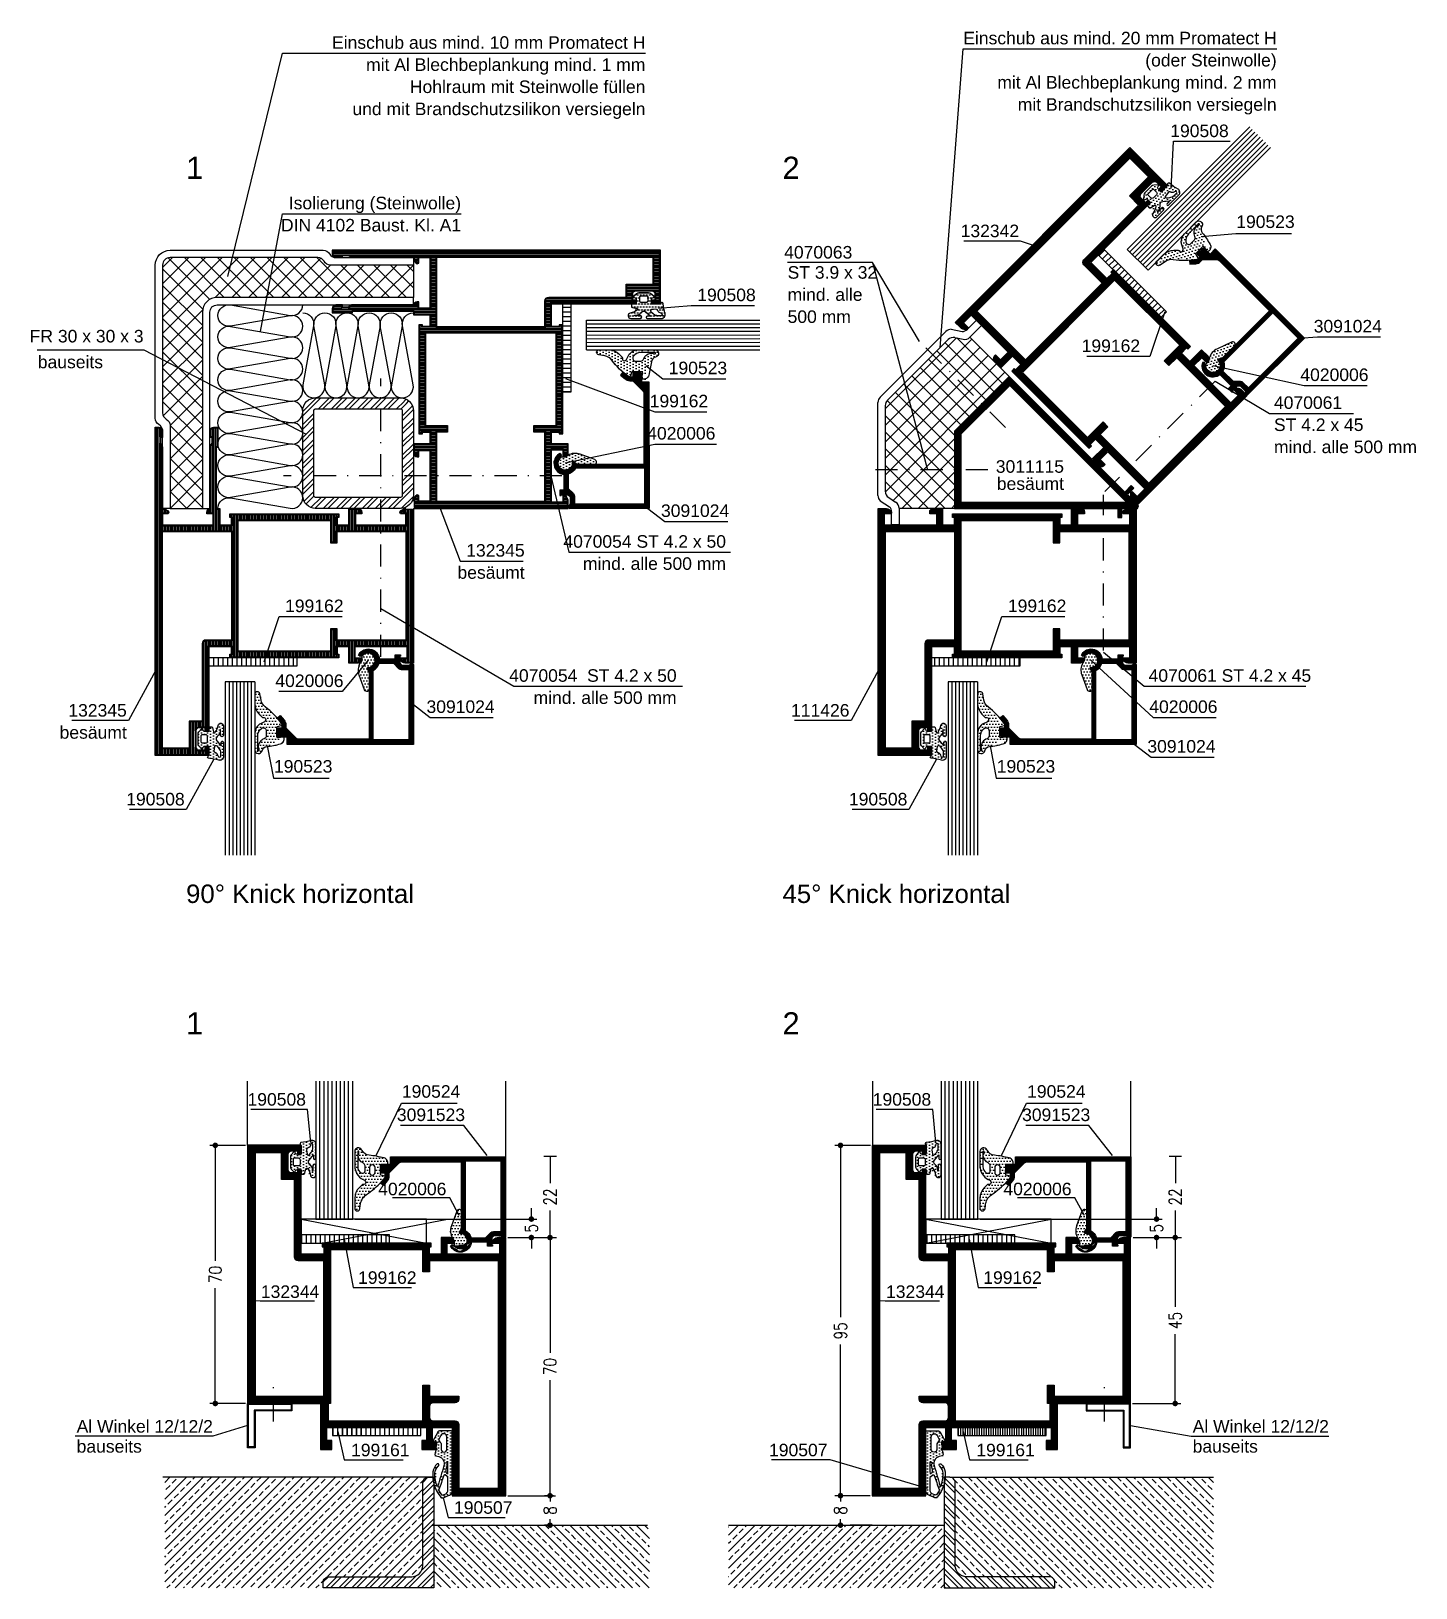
# Model space of a CAD drawing. Extents: x 13 to 201, y 43 to 254.
import ezdxf
from ezdxf.enums import TextEntityAlignment as Align

# ---------------------------------------------------------------- set-up
doc = ezdxf.new("R2010")
doc.units = 0
doc.header["$LTSCALE"] = 6
doc.linetypes.add('AUSGEZOGEN', pattern=[0])
doc.linetypes.add('CENTER', pattern=[1.02, 0.5, -0.25, 0.02, -0.25])
doc.layers.get('0').update_dxf_attribs({"color": 4, "linetype": 'CONTINUOUS'})
doc.layers.get('DEFPOINTS').update_dxf_attribs({"linetype": 'CONTINUOUS'})
for name, color, linetype in [('01TXT', 7, 'CONTINUOUS'), ('CENT_18', 3, 'CENTER'), ('CONST18', 3, 'CONTINUOUS'), ('CONST25', 3, 'CONTINUOUS'), ('CONST35', 2, 'CONTINUOUS'), ('CONST50', 1, 'AUSGEZOGEN'), ('DICHT_PAR', 3, 'CONTINUOUS'), ('DICHT_SCH', 3, 'CONTINUOUS'), ('IS_PAR', 3, 'CONTINUOUS'), ('KH_NOR', 7, 'CONTINUOUS'), ('KH_PAR', 3, 'CONTINUOUS'), ('KH_SCH', 3, 'CONTINUOUS'), ('KN_NOR', 7, 'CONTINUOUS'), ('KN_PAR', 3, 'CONTINUOUS'), ('KN_SCH', 3, 'CONTINUOUS'), ('LLMASSE', 7, 'CONTINUOUS'), ('PNR', 7, 'CONTINUOUS')]:
    doc.layers.add(name, color=color, linetype=linetype)
doc.styles.add('SIM80S00', font='simplex.shx', dxfattribs={"width": 0.8})
doc.styles.get("Standard").update_dxf_attribs({"font": 'simplex.shx', "width": 0.8})
doc.styles.add('SWISS', font='swiss.ttf')
doc.styles.add('SWISSL', font='swissl.ttf')
doc.dimstyles.new('DOK-1ZU1-PUNKT', dxfattribs={"dimscale": 0, "dimtxt": 3, "dimasz": 1.5, "dimexe": 1.5, "dimexo": 0.6, "dimgap": 1.5, "dimtad": 0, "dimdsep": 46, "dimtxsty": 'Standard', "dimblk": 'PUNKT', "dimblk1": 'PUNKT', "dimblk2": 'PUNKT', "dimcen": 0, "dimclrd": 2, "dimclre": 2, "dimclrt": 7, "dimadec": 0, "dimazin": 0, "dimtfac": 0.7, "dimtdec": 4, "dimtofl": 0, "dimtmove": 0, "dimatfit": 3, "dimldrblk": 'PUNKT', "dimfxl": 1, "dimtolj": 1, "dimtzin": 0, "dimarcsym": 0})
doc.dimstyles.new('DOK-1ZU1-STRICH1', dxfattribs={"dimscale": 0, "dimtxt": 3, "dimasz": 1, "dimexe": 1.5, "dimexo": 0.6, "dimgap": 1.5, "dimtad": 0, "dimdsep": 46, "dimtxsty": 'Standard', "dimblk": 'STRICH1', "dimblk1": 'STRICH1', "dimblk2": 'STRICH1', "dimcen": 0, "dimse1": 1, "dimse2": 1, "dimclrd": 2, "dimclre": 2, "dimclrt": 7, "dimadec": 0, "dimazin": 0, "dimtfac": 0.7, "dimtdec": 4, "dimtofl": 0, "dimtmove": 0, "dimatfit": 3, "dimldrblk": 'STRICH1', "dimfxl": 1, "dimtolj": 1, "dimtzin": 0, "dimarcsym": 0})
doc.dimstyles.new('DOK-1ZU2-PUNKT', dxfattribs={"dimscale": 0.5, "dimtxt": 3.4, "dimasz": 1.5, "dimexe": 1.5, "dimexo": 0.6, "dimgap": 1.5, "dimtad": 0, "dimlfac": 2, "dimdsep": 46, "dimtxsty": 'SIM80S00', "dimblk": 'PUNKT', "dimblk1": 'PUNKT', "dimblk2": 'PUNKT', "dimcen": 0, "dimclrd": 3, "dimclre": 3, "dimclrt": 3, "dimadec": 0, "dimazin": 0, "dimtfac": 0.7, "dimtofl": 0, "dimtmove": 2, "dimatfit": 3, "dimldrblk": 'PUNKT', "dimfxl": 1, "dimtolj": 1, "dimarcsym": 0})
pattern_1 = [(45, (0, 0), (-1.767767, 1.767767), []), (45, (0, 1.25), (-1.767767, 1.767767), [])]

msp = doc.modelspace()

# ---------------------------------------------------------------- texts
at = {"layer": '01TXT', "color": 40, "style": 'SWISS'}
for s, height, p in [('1', 3, (34.1781, 234.1812)), ('2', 3, (115.0564, 234.1812)), ('90° Knick horizontal', 2.5, (34.1781, 136)), ('45° Knick horizontal', 2.5, (115.0564, 136)), ('1', 3, (34.1781, 118.1812)), ('2', 3, (115.0564, 118.1812))]:
    msp.add_text(s, height=height, dxfattribs=at).set_placement(p)
at = {"layer": 'PNR', "color": 10, "style": 'SWISSL'}
for s, p in [('Einschub aus mind. 10 mm Promatect H', (96.4663, 251.8164)), ('Einschub aus mind. 20 mm Promatect H', (182.064, 252.4168)), ('(oder Steinwolle)', (182.064, 249.4168)), ('mit Al Blechbeplankung mind. 1 mm', (96.4663, 248.8164)), ('Hohlraum mit Steinwolle füllen', (96.4663, 245.8164)), ('mit Al Blechbeplankung mind. 2 mm', (182.064, 246.4168)), ('mit Brandschutzsilikon versiegeln', (182.064, 243.4168)), ('und mit Brandschutzsilikon versiegeln', (96.4663, 242.8164)), ('190508', (175.5624, 239.8403)), ('Isolierung (Steinwolle)', (71.4663, 230.0524)), ('DIN 4102 Baust. Kl. A1', (71.4663, 227.0524)), ('132342', (147.1376, 226.273)), ('4070063 ', (125.1835, 223.378)), ('190508', (111.4234, 217.5966)), ('FR 30 x 30 x 3', (28.4136, 212)), ('3091024', (196.3368, 213.3538)), ('199162', (163.5451, 210.6938)), ('bauseits', (22.9136, 208.5)), ('190523', (107.5481, 207.6943)), ('4020006', (194.525, 206.7681)), ('199162', (104.9736, 203.2026)), ('4020006', (105.9551, 198.8318)), ('3011115', (153.2255, 194.3293)), ('besäumt', (153.2255, 192)), ('3091024', (107.8239, 188.3378)), ('4070054 ST 4.2 x 50', (107.3931, 184.1668)), ('132345', (80.0901, 182.958)), ('besäumt', (80.0901, 179.958)), ('mind. alle 500 mm', (107.3931, 181.1668)), ('199162', (55.5311, 175.4364)), ('199162', (153.5451, 175.4364)), ('4020006', (55.5311, 165.2792)), ('4070054  ST 4.2 x 50', (100.7, 165.9906)), ('mind. alle 500 mm', (100.7, 162.9906)), ('132345', (26.1377, 161.273)), ('3091024', (76.0251, 161.7681)), ('111426', (124.1376, 161.273)), ('4020006', (174.0391, 161.7681)), ('besäumt', (26.1377, 158.273)), ('3091024', (173.7769, 156.3938)), ('190508', (33.988, 149.228)), ('190508', (131.988, 149.228)), ('190508', (50.4342, 108.5188)), ('190508', (135.2151, 108.5188)), ('3091523', (72.0082, 106.4322)), ('3091523', (156.789, 106.4322)), ('4020006', (69.475, 96.373)), ('4020006', (154.2558, 96.373))]:
    msp.add_text(s, height=1.7, dxfattribs=at).set_placement(p, align=Align.RIGHT)
for s, p in [('190523', (176.5882, 227.5158)), ('ST 3.9 x 32', (115.7487, 220.6417)), ('mind. alle ', (115.7487, 217.6417)), ('500 mm', (115.7487, 214.6417)), ('4070061 ', (181.6999, 202.9906)), ('ST 4.2 x 45', (181.6999, 199.9906)), ('mind. alle 500 mm', (181.6999, 196.9906)), ('4070061 ST 4.2 x 45', (164.6999, 165.9906)), ('190523', (46.0976, 153.6757)), ('190523', (144.1117, 153.6757)), ('190524', (63.4451, 109.597)), ('190524', (148.226, 109.597)), ('199162', (57.502, 84.3606)), ('199162', (142.2828, 84.3606)), ('132344', (44.3181, 82.454)), ('132344', (129.0989, 82.454)), ('Al Winkel 12/12/2', (19.3357, 64.1926)), ('Al Winkel 12/12/2', (170.6751, 64.1926)), ('bauseits', (19.3357, 61.4742)), ('199161', (56.556, 60.9821)), ('190507', (113.2311, 60.9821)), ('199161', (141.3369, 60.9821)), ('bauseits', (170.6751, 61.4742)), ('190507', (70.5109, 53.1862))]:
    msp.add_text(s, height=1.7, dxfattribs=at).set_placement(p)

# ---------------------------------------------------------------- blocks, each defined once
blk = doc.blocks.new('B-LL190524')
at = {"layer": 'DICHT_SCH'}
h = blk.add_hatch(dxfattribs=at)
h.set_pattern_fill('DOTS', color=256, scale=13, style=0)
h.set_pattern_definition([(0, (-3.9241, -2.7582), (0.40625, 0.8125), [0, -0.8125])])
edge = h.paths.add_edge_path()
edge.add_arc((-3.32, 5.09), 2.5, 209.9886, 263.451, ccw=False)
edge.add_line((-5.48, 3.84), (-5.63, 4.1))
edge.add_arc((-6.5, 3.6), 1, 30.0002, 180.0002)
edge.add_line((-7.5, 3.6), (-7.5, -0.37))
edge.add_arc((-3.5, -0.37), 4, 180.0069, 244.0068)
edge.add_line((-5.25, -3.96), (-4.85, -4.16))
edge.add_arc((-4.98, -4.43), 0.299, 30.0868, 64.0868, ccw=False)
edge.add_line((-4.72, -4.28), (-4.57, -4.55))
edge.add_arc((-5, -4.8), 0.5, -89.9992, 30.0007, ccw=False)
edge.add_line((-5, -5.3), (-5.31, -5.3))
edge.add_arc((-5.31, -5.6), 0.3, 90.0271, 135.3272)
edge.add_line((-5.52, -5.39), (-6.34, -6.22))
edge.add_arc((-3.5, -9.03), 4, 135.2996, 179.9996)
edge.add_line((-7.5, -9.03), (-7.5, -11.8))
edge.add_arc((-6.8, -11.8), 0.7, 179.9998, 354.9998)
edge.add_line((-6.1, -11.86), (-6.03, -11.01))
edge.add_arc((-2.04, -11.36), 4, 124.718, 175.002, ccw=False)
edge.add_arc((-21.4, 16.59), 30, 304.7127, 314.9966)
edge.add_line((-0.19, -4.62), (0.81, -3.62))
edge.add_arc((0.6, -3.41), 0.299, 314.9741, 434.9741)
edge.add_line((0.68, -3.12), (-0.35, -2.84))
edge.add_arc((-0.3, -2.65), 0.2, 179.9824, 254.9824, ccw=False)
edge.add_line((-0.5, -2.65), (-0.5, -0.1))
edge.add_arc((-0.2, -0.1), 0.3, 81.6113, 180.0015, ccw=False)
edge.add_line((-0.16, 0.2), (1.16, 0))
edge.add_arc((1.2, 0.3), 0.3, 261.697, 327.3367)
edge.add_arc((0.1, 0.5), 1.4, 345.0091, 435.595)
edge.add_arc((-7.02, -27.2), 30, 75.5875, 83.4619)
edge = h.paths.add_edge_path(flags=16)
edge.add_arc((-2.75, -0.75), 0.75, 0, 180)
edge.add_line((-3.5, -0.75), (-3.5, -2.05))
edge.add_arc((-2.75, -2.05), 0.75, 180, 360)
edge.add_line((-2, -2.05), (-2, -0.75))
edge = h.paths.add_edge_path(flags=16)
edge.add_arc((-5.5, -0.3), 0.797, 359.3853, 424.6678)
edge.add_arc((-4.1, 2.69), 2.5, 179.9915, 244.8887, ccw=False)
edge.add_line((-6.6, 2.69), (-6.6, 2.9))
edge.add_line((-6.6, 2.9), (-6.5, 2.9))
edge.add_arc((-6.5, 3), 0.1, 270, 360)
edge.add_line((-6.4, 3), (-6.4, 3.6))
edge.add_arc((-6.5, 3.6), 0.1, 360, 450)
edge.add_line((-6.5, 3.7), (-6.6, 3.7))
edge.add_arc((-6.6, 3.6), 0.1, 90, 180)
edge.add_line((-6.7, 3.6), (-6.7, -0.5))
edge.add_arc((-4.7, -0.5), 2, 180.0086, 235.0085)
edge.add_line((-5.85, -2.14), (-5.8, -2.17))
edge.add_arc((-5.4, -1.6), 0.7, 234.9738, 370.8628)
edge.add_line((-4.71, -1.47), (-4.7, -0.3))
at = {"layer": 'DICHT_PAR'}
for points in [[(-3.6, 2.61, -0.237599), (-5.48, 3.84), (-5.63, 4.1, 0.767327), (-7.5, 3.6), (-7.5, -0.37, 0.286745), (-5.25, -3.96), (-4.85, -4.16, -0.149451), (-4.72, -4.28), (-4.57, -4.55, -0.57735), (-5, -5.3), (-5.31, -5.3, 0.200274), (-5.52, -5.39), (-6.34, -6.22, 0.197552), (-7.5, -9.03), (-7.5, -11.8, 0.957292), (-6.1, -11.86), (-6.03, -11.01, -0.222995), (-4.32, -8.07, 0.044902), (-0.19, -4.62), (0.81, -3.62, 0.57735), (0.68, -3.12), (-0.35, -2.84, -0.339454), (-0.5, -2.65), (-0.5, -0.1, -0.457784), (-0.16, 0.2), (1.16, 0, 0.294504), (1.45, 0.14, 0.417212), (0.45, 1.86, 0.034372), (-3.6, 2.61)], [(-4.7, -0.3, 0.292811), (-5.16, 0.42, -0.290987), (-6.6, 2.69), (-6.6, 2.9), (-6.5, 2.9, 0.414214), (-6.4, 3), (-6.4, 3.6, 0.414214), (-6.5, 3.7), (-6.6, 3.7, 0.414214), (-6.7, 3.6), (-6.7, -0.5, 0.244698), (-5.85, -2.14), (-5.8, -2.17, 0.673804), (-4.71, -1.47), (-4.7, -0.3)], [(-2, -0.75, 1), (-3.5, -0.75), (-3.5, -2.05, 1), (-2, -2.05), (-2, -0.75)]]:
    blk.add_lwpolyline(points, format="xyb", close=True, dxfattribs=at)
blk = doc.blocks.new('LL190524')
blk.add_blockref('B-LL190524', (0, 0))
blk = doc.blocks.new('B-LL3091023')
at = {"layer": 'KN_SCH'}
h = blk.add_hatch(dxfattribs=at)
h.set_pattern_fill('_U', color=256, scale=0.2, style=0, pattern_type=0)
h.set_pattern_definition([(0, (-12.61524, 13.0225), (0, 0.2), [])])
edge = h.paths.add_edge_path()
edge.add_line((-0.2, 21.8), (-0.2, 0.42))
edge.add_line((-0.2, 0.42), (-0.45, 0.27))
edge.add_line((-0.45, 0.27), (-1.19, 0.7))
edge.add_line((-1.19, 0.7), (-3.28, 0.7))
edge.add_line((-3.28, 0.7), (-3.9, 0.08))
edge.add_line((-3.9, 0.08), (-3.9, -2.1))
edge.add_line((-3.9, -2.1), (-3.7, -2.1))
edge.add_line((-3.7, -2.1), (-4.7, -2.1))
edge.add_line((-4.7, -2.1), (-4.7, -1))
edge.add_line((-4.7, -1), (-9.36, -1))
edge.add_line((-9.36, -1), (-9.49, -1.52))
edge.add_arc((-12.3, -0.8), 2.9, 270.079, 345.5225, ccw=False)
edge.add_arc((-12.18, -0.9), 2.8, 209.2081, 267.6284, ccw=False)
edge.add_line((-14.62, -2.27), (-14.43, -2.07))
edge.add_line((-14.43, -2.07), (-13.75, -2.38))
edge.add_arc((-12.3, -0.8), 2.15, 227.4761, 442.3377)
edge.add_line((-12.01, 1.33), (-12.16, 1.35))
edge.add_line((-12.16, 1.35), (-11.7, 2.15))
edge.add_line((-11.7, 2.15), (-11.7, 20.7))
edge.add_line((-11.7, 20.7), (-28.19, 20.7))
edge.add_arc((-28.19, 19.5), 1.2, 90, 135)
edge.add_line((-29.03, 20.35), (-31.8, 17.58))
edge.add_line((-31.8, 17.58), (-31.8, 16.71))
edge.add_arc((-33.6, 16.71), 1.8, 319.9999, 360, ccw=False)
edge.add_line((-32.22, 15.56), (-33.14, 14.46))
edge.add_line((-33.14, 14.46), (-33.6, 14.85))
edge.add_line((-33.6, 14.85), (-32.4, 16.28))
edge.add_line((-32.4, 16.28), (-32.4, 17.7))
edge.add_line((-32.4, 17.7), (-33.57, 17.7))
edge.add_line((-33.57, 17.7), (-33.7, 17.97))
edge.add_arc((-34.71, 18.62), 1.2, 327.3041, 390.0745)
edge.add_line((-33.67, 19.22), (-33.38, 19.8))
edge.add_line((-33.38, 19.8), (-31, 19.8))
edge.add_line((-31, 19.8), (-31, 21.8))
edge.add_line((-31, 21.8), (-0.2, 21.8))
edge = h.paths.add_edge_path(flags=16)
edge.add_line((-11.1, 21), (-11.1, 1.84))
edge.add_arc((-12.3, -0.8), 2.9, 11.9405, 65.5567, ccw=False)
edge.add_line((-9.46, -0.2), (-5.31, -0.2))
edge.add_line((-5.31, -0.2), (-3.85, 1.27))
edge.add_arc((-3.28, 0.7), 0.8, 90, 135, ccw=False)
edge.add_line((-3.28, 1.5), (-1, 1.5))
edge.add_line((-1, 1.5), (-1, 21))
edge.add_line((-1, 21), (-11.1, 21))
at = {"layer": 'KN_NOR'}
for points in [[(0, 22), (0, 0.3), (-0.45, 0.04), (-1.25, 0.5), (-3.2, 0.5), (-3.7, 0), (-3.7, -1.9), (-3.5, -1.9), (-3.5, -2.3), (-4.9, -2.3), (-4.9, -1.2), (-9.2, -1.2), (-9.3, -1.57, -0.341999), (-12.3, -3.9, -0.274409), (-14.87, -2.23), (-14.47, -1.83), (-13.64, -2.22, 1.373176), (-12.04, 1.13), (-12.48, 1.19), (-11.9, 2.2), (-11.9, 20.5), (-28.19, 20.5, 0.198912), (-28.89, 20.21), (-31.6, 17.5), (-31.6, 16.71, -0.176327), (-32.07, 15.43), (-33.12, 14.18), (-33.88, 14.82), (-32.6, 16.35), (-32.6, 17.5), (-33.7, 17.5), (-33.93, 17.99, 0.339409), (-33.9, 19.21), (-33.5, 20), (-31.2, 20), (-31.2, 22), (0, 22)], [(-10.9, 20.8), (-10.9, 1.97, -0.213458), (-9.31, 0), (-5.4, 0), (-3.99, 1.41, -0.198912), (-3.28, 1.7), (-1.2, 1.7), (-1.2, 20.8), (-10.9, 20.8)]]:
    blk.add_lwpolyline(points, format="xyb", close=True, dxfattribs=at)
at = {"layer": 'KN_PAR'}
for points in [[(-0.2, 21.8), (-0.2, 0.42), (-0.45, 0.27), (-1.19, 0.7), (-3.28, 0.7), (-3.9, 0.08), (-3.9, -2.1), (-3.7, -2.1), (-3.7, -2.1), (-4.7, -2.1), (-4.7, -1), (-9.36, -1), (-9.49, -1.52, -0.341614), (-12.3, -3.7, -0.260575), (-14.62, -2.27), (-14.43, -2.07), (-13.75, -2.38, 1.362102), (-12.01, 1.33), (-12.16, 1.35), (-11.7, 2.15), (-11.7, 20.7), (-28.19, 20.7, 0.198912), (-29.03, 20.35), (-31.8, 17.58), (-31.8, 16.71, -0.176327), (-32.22, 15.56), (-33.14, 14.46), (-33.6, 14.85), (-32.4, 16.28), (-32.4, 17.7), (-33.57, 17.7), (-33.7, 17.97, 0.280948), (-33.67, 19.22), (-33.38, 19.8), (-31, 19.8), (-31, 21.8), (-0.2, 21.8)], [(-11.1, 21), (-11.1, 1.84, -0.238308), (-9.46, -0.2), (-5.31, -0.2), (-3.85, 1.27, -0.198912), (-3.28, 1.5), (-1, 1.5), (-1, 21), (-11.1, 21)]]:
    blk.add_lwpolyline(points, format="xyb", close=True, dxfattribs=at)
blk = doc.blocks.new('*U61')
at = {"xscale": -0.5, "yscale": 0.5, "zscale": 0.5, "rotation": 270}
for name, p in [('B-LL3091023', (-0.04, 0.04)), ('LL190524', (9.86, -16.65))]:
    blk.add_blockref(name, p, dxfattribs=at)
blk = doc.blocks.new('STRICH1')
at = {"color": 0, "linetype": 'CONTINUOUS'}
for p, q in [((0, 0), (-1, 0)), ((0, -1.7), (0, 1.7))]:
    blk.add_line(p, q, dxfattribs=at)
blk = doc.blocks.new('*D65')
at = {"layer": 'DEFPOINTS', "color": 0}
for p in [(77.53, 101.64), (83.55, 101.64), (77.83, 90.64)]:
    blk.add_point(p, dxfattribs=at)
at = {"layer": 'LLMASSE', "color": 3, "lineweight": -2}
for p, q in [((83.55, 101.14), (83.55, 97.99)), ((83.55, 91.14), (83.55, 94.29))]:
    blk.add_line(p, q, dxfattribs=at)
at = {"layer": 'LLMASSE', "color": 3, "lineweight": -2, "xscale": 0.5, "yscale": 0.5, "zscale": 0.5}
for p, rotation in [((83.55, 101.64), 90), ((83.55, 90.64), 270)]:
    blk.add_blockref('STRICH1', p, dxfattribs=dict(at, rotation=rotation))
at = {"layer": 'LLMASSE', "color": 3, "insert": (83.55, 96.14), "char_height": 1.7, "attachment_point": 5, "rotation": 90}
blk.add_mtext('\\A1;22', dxfattribs=at)
blk = doc.blocks.new('PUNKT')
at = {"color": 0, "linetype": 'CONTINUOUS'}
blk.add_line((-0.5, 0), (-1, 0), dxfattribs=at)
at = {"color": 0, "linetype": 'CONTINUOUS', "const_width": 0.5}
blk.add_lwpolyline([(-0.25, 0, 1), (0.25, 0, 1)], format="xyb", close=True, dxfattribs=at)
blk = doc.blocks.new('*D63')
at = {"layer": 'DEFPOINTS', "color": 0}
for p in [(42.53, 103.14), (38.14, 68.14), (42.53, 68.14)]:
    blk.add_point(p, dxfattribs=at)
at = {"layer": 'LLMASSE', "color": 3, "lineweight": -2}
for p, q in [((42.23, 103.14), (37.39, 103.14)), ((38.14, 102.39), (38.14, 87.49)), ((38.14, 68.89), (38.14, 83.79)), ((42.23, 68.14), (37.39, 68.14))]:
    blk.add_line(p, q, dxfattribs=at)
at = {"layer": 'LLMASSE', "color": 3, "lineweight": -2, "xscale": 0.75, "yscale": 0.75, "zscale": 0.75}
for p, rotation in [((38.14, 103.14), 90), ((38.14, 68.14), 270)]:
    blk.add_blockref('PUNKT', p, dxfattribs=dict(at, rotation=rotation))
at = {"layer": 'LLMASSE', "color": 3, "insert": (38.14, 85.64), "char_height": 1.7, "attachment_point": 5, "rotation": 90}
blk.add_mtext('\\A1;70', dxfattribs=at)
blk = doc.blocks.new('*U58')
at = {"layer": 'CONST25'}
for p, q in [((0, 10), (37.36, 10)), ((0, 8.89), (37.36, 8.89)), ((0, 7.78), (37.36, 7.78)), ((0, 6.67), (37.36, 6.67)), ((0, 5.56), (37.36, 5.56)), ((0, 4.44), (37.36, 4.44)), ((0, 3.33), (37.36, 3.33)), ((0, 2.22), (37.36, 2.22)), ((0, 1.11), (37.36, 1.11))]:
    blk.add_line(p, q, dxfattribs=at)
blk.add_lwpolyline([(37.36, 0), (0, 0), (0, 10), (37.36, 10)], dxfattribs=at)
blk = doc.blocks.new('B-LL132344')
at = {"layer": 'KH_SCH'}
h = blk.add_hatch(dxfattribs=at)
h.set_pattern_fill('_U', color=256, scale=0.2, style=0, pattern_type=0)
h.set_pattern_definition([(0, (33.76174, 26.39454), (0, 0.2), [])])
edge = h.paths.add_edge_path()
edge.add_line((0.2, 6.2), (20, 6.2))
edge.add_line((20, 6.2), (20, -6.3))
edge.add_line((20, -6.3), (22.6, -6.3))
edge.add_line((22.6, -6.3), (22.6, -4.2))
edge.add_line((22.6, -4.2), (21.3, -4.2))
edge.add_line((21.3, -4.2), (21.3, -0.3))
edge.add_line((21.3, -0.3), (48.7, -0.3))
edge.add_line((48.7, -0.3), (48.7, -4.2))
edge.add_line((48.7, -4.2), (47.4, -4.2))
edge.add_line((47.4, -4.2), (47.4, -6.3))
edge.add_line((47.4, -6.3), (50.84, -6.3))
edge.add_line((50.84, -6.3), (51.12, -4.7))
edge.add_line((51.12, -4.7), (49.9, -4.7))
edge.add_line((49.9, -4.7), (49.9, -0.3))
edge.add_line((49.9, -0.3), (55.7, -0.3))
edge.add_line((55.7, -0.3), (55.7, -18.8))
edge.add_line((55.7, -18.8), (69.8, -18.8))
edge.add_line((69.8, -18.8), (69.8, 50.8))
edge.add_line((69.8, 50.8), (68.1, 50.8))
edge.add_arc((68.1, 49), 1.8, 90, 135)
edge.add_line((66.83, 50.27), (66.52, 49.97))
edge.add_line((66.52, 49.97), (66.63, 49.7))
edge.add_line((66.63, 49.7), (68.5, 49.7))
edge.add_line((68.5, 49.7), (68.5, 46.3))
edge.add_line((68.5, 46.3), (53.9, 46.3))
edge.add_line((53.9, 46.3), (53.9, 49.7))
edge.add_line((53.9, 49.7), (55.8, 49.7))
edge.add_line((55.8, 49.7), (55.8, 50))
edge.add_arc((55, 50), 0.8, 0, 90)
edge.add_line((55, 50.8), (52.7, 50.8))
edge.add_line((52.7, 50.8), (52.7, 46.3))
edge.add_line((52.7, 46.3), (49.1, 46.3))
edge.add_line((49.1, 46.3), (49.1, 48.7))
edge.add_line((49.1, 48.7), (49.6, 48.7))
edge.add_line((49.6, 48.7), (49.6, 49.3))
edge.add_line((49.6, 49.3), (20.4, 49.3))
edge.add_line((20.4, 49.3), (20.4, 48.7))
edge.add_line((20.4, 48.7), (20.9, 48.7))
edge.add_line((20.9, 48.7), (20.9, 46.3))
edge.add_line((20.9, 46.3), (14.3, 46.3))
edge.add_line((14.3, 46.3), (14.3, 69.3))
edge.add_line((14.3, 69.3), (13.7, 69.3))
edge.add_line((13.7, 69.3), (13.7, 68.3))
edge.add_line((13.7, 68.3), (11.8, 68.3))
edge.add_arc((11.8, 69.3), 1, 180, 270, ccw=False)
edge.add_line((10.8, 69.3), (10.8, 73.7))
edge.add_arc((11.8, 73.7), 1, 90, 180, ccw=False)
edge.add_line((11.8, 74.7), (13.7, 74.7))
edge.add_line((13.7, 74.7), (13.7, 73.7))
edge.add_line((13.7, 73.7), (14.3, 73.7))
edge.add_line((14.3, 73.7), (14.3, 75.8))
edge.add_line((14.3, 75.8), (0.2, 75.8))
edge.add_line((0.2, 75.8), (0.2, 6.2))
edge = h.paths.add_edge_path(flags=16)
edge.add_line((22.3, 47.9), (22.3, 6.2))
edge.add_line((22.3, 6.2), (21.6, 6.2))
edge.add_line((21.6, 6.2), (21.6, 1.1))
edge.add_line((21.6, 1.1), (47.7, 1.1))
edge.add_line((47.7, 1.1), (47.7, 10.8))
edge.add_line((47.7, 10.8), (49.1, 10.8))
edge.add_line((49.1, 10.8), (49.1, 7.8))
edge.add_line((49.1, 7.8), (57.1, 7.8))
edge.add_line((57.1, 7.8), (57.1, 7.2))
edge.add_arc((56.3, 7.2), 0.8, -90, 0, ccw=False)
edge.add_line((56.3, 6.4), (50.3, 6.4))
edge.add_arc((50.3, 5.2), 1.2, 90, 180)
edge.add_line((49.1, 5.2), (49.1, 2.3))
edge.add_arc((50.3, 2.3), 1.2, 180, 270)
edge.add_line((50.3, 1.1), (56.3, 1.1))
edge.add_arc((56.3, 0.3), 0.8, 0, 90, ccw=False)
edge.add_line((57.1, 0.3), (57.1, -17.2))
edge.add_line((57.1, -17.2), (68.2, -17.2))
edge.add_line((68.2, -17.2), (68.2, 44.9))
edge.add_line((68.2, 44.9), (49.1, 44.9))
edge.add_line((49.1, 44.9), (49.1, 41.9))
edge.add_line((49.1, 41.9), (47.7, 41.9))
edge.add_line((47.7, 41.9), (47.7, 47.9))
edge.add_line((47.7, 47.9), (22.3, 47.9))
edge = h.paths.add_edge_path(flags=16)
edge.add_line((20.9, 44.9), (13.7, 44.9))
edge.add_arc((13.7, 45.7), 0.8, 180, 270, ccw=False)
edge.add_line((12.9, 45.7), (12.9, 66.9))
edge.add_line((12.9, 66.9), (9.4, 66.9))
edge.add_line((9.4, 66.9), (9.4, 74.2))
edge.add_line((9.4, 74.2), (1.8, 74.2))
edge.add_line((1.8, 74.2), (1.8, 7.8))
edge.add_line((1.8, 7.8), (20.9, 7.8))
edge.add_line((20.9, 7.8), (20.9, 44.9))
at = {"layer": 'KH_NOR'}
for points in [[(0, 6), (19.8, 6), (19.8, -6.5), (22.8, -6.5), (22.8, -4), (21.5, -4), (21.5, -0.5), (48.5, -0.5), (48.5, -4), (47.2, -4), (47.2, -6.5), (51, -6.5), (51.36, -4.5), (50.1, -4.5), (50.1, -0.5), (55.5, -0.5), (55.5, -19), (70, -19), (70, 51), (68.1, 51, 0.198912), (66.69, 50.41), (66.29, 50.01), (66.5, 49.5), (68.3, 49.5), (68.3, 46.5), (54.1, 46.5), (54.1, 49.5), (56, 49.5), (56, 50, 0.414214), (55, 51), (52.5, 51), (52.5, 46.5), (49.3, 46.5), (49.3, 48.5), (49.8, 48.5), (49.8, 49.5), (20.2, 49.5), (20.2, 48.5), (20.7, 48.5), (20.7, 46.5), (14.5, 46.5), (14.5, 69.5), (13.5, 69.5), (13.5, 68.5), (11.8, 68.5, -0.414213), (11, 69.3), (11, 73.7, -0.414214), (11.8, 74.5), (13.5, 74.5), (13.5, 73.5), (14.5, 73.5), (14.5, 76), (0, 76), (0, 6)], [(20.7, 44.7), (13.7, 44.7, -0.414214), (12.7, 45.7), (12.7, 66.7), (9.2, 66.7), (9.2, 74), (2, 74), (2, 8), (20.7, 8), (20.7, 44.7)], [(22.5, 47.7), (22.5, 6), (21.8, 6), (21.8, 1.3), (47.5, 1.3), (47.5, 11), (49.3, 11), (49.3, 8), (57.3, 8), (57.3, 7.2, -0.414214), (56.3, 6.2), (50.3, 6.2, 0.414214), (49.3, 5.2), (49.3, 2.3, 0.414214), (50.3, 1.3), (56.3, 1.3, -0.414214), (57.3, 0.3), (57.3, -17), (68, -17), (68, 44.7), (49.3, 44.7), (49.3, 41.7), (47.5, 41.7), (47.5, 47.7), (22.5, 47.7)]]:
    blk.add_lwpolyline(points, format="xyb", close=True, dxfattribs=at)
at = {"layer": 'KH_PAR'}
for points in [[(0.2, 6.2), (20, 6.2), (20, -6.3), (22.6, -6.3), (22.6, -4.2), (21.3, -4.2), (21.3, -0.3), (48.7, -0.3), (48.7, -4.2), (47.4, -4.2), (47.4, -6.3), (50.84, -6.3), (51.12, -4.7), (49.9, -4.7), (49.9, -0.3), (55.7, -0.3), (55.7, -18.8), (69.8, -18.8), (69.8, 50.8), (68.1, 50.8, 0.198912), (66.83, 50.27), (66.52, 49.97), (66.63, 49.7), (68.5, 49.7), (68.5, 46.3), (53.9, 46.3), (53.9, 49.7), (55.8, 49.7), (55.8, 50, 0.414214), (55, 50.8), (52.7, 50.8), (52.7, 46.3), (49.1, 46.3), (49.1, 48.7), (49.6, 48.7), (49.6, 49.3), (20.4, 49.3), (20.4, 48.7), (20.9, 48.7), (20.9, 46.3), (14.3, 46.3), (14.3, 69.3), (13.7, 69.3), (13.7, 68.3), (11.8, 68.3, -0.414214), (10.8, 69.3), (10.8, 73.7, -0.414214), (11.8, 74.7), (13.7, 74.7), (13.7, 73.7), (14.3, 73.7), (14.3, 75.8), (0.2, 75.8), (0.2, 6.2)], [(20.9, 44.9), (13.7, 44.9, -0.414214), (12.9, 45.7), (12.9, 66.9), (9.4, 66.9), (9.4, 74.2), (1.8, 74.2), (1.8, 7.8), (20.9, 7.8), (20.9, 44.9)], [(22.3, 47.9), (22.3, 6.2), (21.6, 6.2), (21.6, 1.1), (47.7, 1.1), (47.7, 10.8), (49.1, 10.8), (49.1, 7.8), (57.1, 7.8), (57.1, 7.2, -0.414214), (56.3, 6.4), (50.3, 6.4, 0.414214), (49.1, 5.2), (49.1, 2.3, 0.414214), (50.3, 1.1), (56.3, 1.1, -0.414214), (57.1, 0.3), (57.1, -17.2), (68.2, -17.2), (68.2, 44.9), (49.1, 44.9), (49.1, 41.9), (47.7, 41.9), (47.7, 47.9), (22.3, 47.9)]]:
    blk.add_lwpolyline(points, format="xyb", close=True, dxfattribs=at)
blk = doc.blocks.new('B-LL190508')
at = {"layer": 'DICHT_SCH'}
h = blk.add_hatch(dxfattribs=at)
h.set_pattern_fill('DOTS', color=256, scale=13, angle=-90, style=0)
h.set_pattern_definition([(270, (1.0507, -3.7068), (0.8125, -0.40625), [0, -0.8125])])
edge = h.paths.add_edge_path()
edge.add_arc((3, 0.33), 1, 0, 105.2232)
edge.add_arc((-2.51, 20.59), 20, -82.8855, -74.7768, ccw=False)
edge.add_arc((0, 0.45), 0.3, 97.1145, 240)
edge.add_arc((-0.3, -0.07), 0.3, 0, 60, ccw=False)
edge.add_line((0, -0.07), (0, -1.69))
edge.add_line((0, -1.69), (0.09, -2.02))
edge.add_arc((-0.2, -2.1), 0.3, -90, 15, ccw=False)
edge.add_line((-0.2, -2.4), (-1.27, -2.4))
edge.add_arc((-1.27, -2.1), 0.3, -165, -90, ccw=False)
edge.add_line((-1.56, -2.18), (-1.65, -1.85))
edge.add_arc((-1.84, -1.9), 0.2, 15, 140)
edge.add_line((-1.99, -1.77), (-2.67, -2.57))
edge.add_arc((-1.9, -3.21), 1, 140, 180)
edge.add_line((-2.9, -3.21), (-2.9, -5.79))
edge.add_arc((-1.9, -5.79), 1, 180, 220)
edge.add_line((-2.67, -6.43), (-1.99, -7.23))
edge.add_arc((-1.84, -7.1), 0.2, 220, 345)
edge.add_line((-1.65, -7.15), (-1.56, -6.82))
edge.add_arc((-1.27, -6.9), 0.3, 90, 165, ccw=False)
edge.add_line((-1.27, -6.6), (-0.2, -6.6))
edge.add_arc((-0.2, -6.9), 0.3, -8.5839, 90, ccw=False)
edge.add_line((0.1, -6.94), (0, -7.57))
edge.add_arc((0.2, -7.6), 0.2, 171.4161, 270)
edge.add_line((0.2, -7.8), (0.75, -7.8))
edge.add_arc((0.75, -7.5), 0.3, -90, -10)
edge.add_line((1.04, -7.55), (1.25, -6.4))
edge.add_arc((1.54, -6.45), 0.3, 33.7126, 170, ccw=False)
edge.add_arc((-2.37, -9.06), 5, 10.1923, 33.7126, ccw=False)
edge.add_arc((3.27, -8.02), 0.731, 191.9574, 357.8366)
edge.add_line((4, -8.05), (4, -5.48))
edge.add_arc((3.6, -5.48), 0.4, 0.0008, 180.0008)
edge.add_line((3.2, -5.48), (3.2, -6.96))
edge.add_arc((3.15, -6.96), 0.046, -180.0004, 0.0004, ccw=False)
edge.add_line((3.11, -6.96), (3.11, -6.75))
edge.add_arc((1.11, -6.73), 2, -0.4739, 52.8235)
edge.add_arc((2.8, -4.5), 0.8, 140.422, 232.8235, ccw=False)
edge.add_line((2.18, -3.99), (3.36, -2.57))
edge.add_line((3.36, -2.57), (3.4, -3.58))
edge.add_arc((3.7, -3.58), 0.3, 180, 360)
edge.add_line((4, -3.58), (4, 0.33))
edge = h.paths.add_edge_path(flags=16)
edge.add_line((3.2, -0.63), (3.2, 0.23))
edge.add_arc((2.9, 0.23), 0.3, 0, 165)
edge.add_line((2.61, 0.31), (2.51, -0.08))
edge.add_arc((1.73, 0.13), 0.8, -78.1579, -15, ccw=False)
edge.add_arc((2, -1.15), 0.5, 101.8421, 186.029)
edge.add_line((1.5, -1.2), (1.63, -2.44))
edge.add_arc((1.93, -2.41), 0.3, 186.029, 320.422)
edge.add_line((2.16, -2.6), (2.74, -1.9))
edge.add_arc((1.2, -0.63), 2, -39.578, 0)
edge = h.paths.add_edge_path(flags=16)
edge.add_arc((-0.8, -5.1), 0.5, -90, 0, ccw=False)
edge.add_line((-0.8, -5.6), (-1.8, -5.6))
edge.add_arc((-1.8, -5.3), 0.3, -180, -90, ccw=False)
edge.add_line((-2.1, -5.3), (-2.1, -3.7))
edge.add_arc((-1.8, -3.7), 0.3, 90, 180, ccw=False)
edge.add_line((-1.8, -3.4), (-0.8, -3.4))
edge.add_arc((-0.8, -3.9), 0.5, 0, 90, ccw=False)
edge.add_line((-0.3, -3.9), (-0.3, -5.1))
at = {"layer": 'DICHT_PAR'}
for points in [[(4, 0.33, 0.494357), (2.74, 1.3, -0.035396), (-0.04, 0.75, 0.719139), (-0.15, 0.19, -0.267949), (0, -0.07), (0, -1.69), (0.09, -2.02, -0.493145), (-0.2, -2.4), (-1.27, -2.4, -0.339454), (-1.56, -2.18), (-1.65, -1.85, 0.606815), (-1.99, -1.77), (-2.67, -2.57, 0.176327), (-2.9, -3.21), (-2.9, -5.79, 0.176327), (-2.67, -6.43), (-1.99, -7.23, 0.606815), (-1.65, -7.15), (-1.56, -6.82, -0.339454), (-1.27, -6.6), (-0.2, -6.6, -0.458807), (0.1, -6.94), (0, -7.57, 0.458807), (0.2, -7.8), (0.75, -7.8, 0.36397), (1.04, -7.55), (1.25, -6.4, -0.676335), (1.79, -6.28, -0.102989), (2.55, -8.17, 0.883786), (4, -8.05), (4, -5.48, 1), (3.2, -5.48), (3.2, -6.96, -1.000006), (3.11, -6.96), (3.11, -6.75, 0.236839), (2.32, -5.14, -0.426544), (2.18, -3.99), (3.36, -2.57), (3.4, -3.58, 1), (4, -3.58), (4, 0.33)], [(3.2, -0.63), (3.2, 0.23, 0.876976), (2.61, 0.31), (2.51, -0.08, -0.282773), (1.9, -0.66, 0.3848), (1.5, -1.2), (1.63, -2.44, 0.664354), (2.16, -2.6), (2.74, -1.9, 0.174429), (3.2, -0.63)], [(-0.3, -5.1, -0.414214), (-0.8, -5.6), (-1.8, -5.6, -0.414214), (-2.1, -5.3), (-2.1, -3.7, -0.414214), (-1.8, -3.4), (-0.8, -3.4, -0.414214), (-0.3, -3.9), (-0.3, -5.1)]]:
    blk.add_lwpolyline(points, format="xyb", close=True, dxfattribs=at)
blk = doc.blocks.new('*D62')
at = {"layer": 'DEFPOINTS', "color": 0}
for p in [(77.53, 90.64), (77.53, 55.64), (83.53, 55.64)]:
    blk.add_point(p, dxfattribs=at)
at = {"layer": 'LLMASSE', "color": 3, "lineweight": -2}
for p, q in [((77.83, 90.64), (84.28, 90.64)), ((83.53, 89.89), (83.53, 74.99)), ((83.53, 56.39), (83.53, 71.29)), ((77.83, 55.64), (84.28, 55.64))]:
    blk.add_line(p, q, dxfattribs=at)
at = {"layer": 'LLMASSE', "color": 3, "lineweight": -2, "xscale": 0.75, "yscale": 0.75, "zscale": 0.75}
for p, rotation in [((83.53, 90.64), 90), ((83.53, 55.64), 270)]:
    blk.add_blockref('PUNKT', p, dxfattribs=dict(at, rotation=rotation))
at = {"layer": 'LLMASSE', "color": 3, "insert": (83.53, 73.14), "char_height": 1.7, "attachment_point": 5, "rotation": 90}
blk.add_mtext('\\A1;70', dxfattribs=at)
blk = doc.blocks.new('*D64')
at = {"layer": 'DEFPOINTS', "color": 0}
for p in [(56.78, 93.14), (77.83, 90.64), (81, 90.64)]:
    blk.add_point(p, dxfattribs=at)
at = {"layer": 'LLMASSE', "color": 3, "lineweight": -2}
for p, q in [((57.08, 93.14), (81.75, 93.14)), ((81, 93.89), (81, 94.64)), ((78.13, 90.64), (81.75, 90.64)), ((81, 89.89), (81, 89.14))]:
    blk.add_line(p, q, dxfattribs=at)
at = {"layer": 'LLMASSE', "color": 3, "lineweight": -2, "xscale": 0.75, "yscale": 0.75, "zscale": 0.75}
for p, rotation in [((81, 93.14), 270), ((81, 90.64), 90)]:
    blk.add_blockref('PUNKT', p, dxfattribs=dict(at, rotation=rotation))
at = {"layer": 'LLMASSE', "color": 3, "insert": (81, 91.89), "char_height": 1.7, "attachment_point": 5, "rotation": 90}
blk.add_mtext('\\A1;5', dxfattribs=at)
blk = doc.blocks.new('B-LL190507')
at = {"layer": 'DICHT_SCH'}
h = blk.add_hatch(dxfattribs=at)
h.set_pattern_fill('DOTS', color=256, scale=13, angle=90, style=0)
h.set_pattern_definition([(90, (-2.1042, 9.245), (-0.8125, 0.40625), [0, -0.8125])])
edge = h.paths.add_edge_path()
edge.add_arc((2.52, 5.66), 7.25, 176.5467, 206.4924, ccw=False)
edge.add_arc((-1.49, 5.76), 3.24, 136.466, 174.1543, ccw=False)
edge.add_arc((-3.95, 8.32), 0.337, 288.1014, 483.2427)
edge.add_arc((-1.58, 5.88), 3.73, 133.2131, 170.8315)
edge.add_arc((3.83, 5.56), 9.14, 174.2794, 220.8474)
edge.add_arc((-2.65, 0.02), 0.609, 225.1772, 284.6593)
edge.add_arc((-5.17, 8.44), 9.4, 286.5109, 297.7021)
edge.add_arc((-1.16, 1.22), 1.16, 287.9222, 357.4534)
edge.add_line((0, 1.17), (0, 17.1))
edge.add_arc((-0.5, 17.1), 0.5, 360, 450)
edge.add_line((-0.5, 17.6), (-3.16, 17.6))
edge.add_arc((-3.16, 16.6), 1, 90, 152)
edge.add_line((-4.04, 17.07), (-5.18, 14.93))
edge.add_arc((-5, 14.84), 0.2, 152, 255)
edge.add_line((-5.05, 14.65), (-4.5, 14.5))
edge.add_line((-4.5, 14.5), (-4.5, 13.28))
edge.add_arc((-4.2, 13.28), 0.3, 180, 210)
edge.add_line((-4.46, 13.13), (-4.24, 12.75))
edge.add_arc((-4.5, 12.6), 0.3, 295.932, 390, ccw=False)
edge.add_arc((-4.24, 12.06), 0.3, 115.932, 170)
edge.add_line((-4.53, 12.11), (-4.7, 11.17))
edge.add_arc((-4.4, 11.12), 0.3, 170, 255)
edge.add_line((-4.48, 10.83), (-3.64, 10.6))
edge.add_arc((-4.17, 8.69), 1.98, 344.1903, 434.6273, ccw=False)
edge.add_arc((267.76, -75.68), 282.73, 162.7521, 163.9639)
edge = h.paths.add_edge_path(flags=16)
edge.add_line((-3.07, 16.36), (-3.66, 15.24))
edge.add_arc((-3.4, 15.1), 0.3, 152, 232.3301)
edge.add_arc((-4.5, 13.68), 1.5, 360, 412.3301, ccw=False)
edge.add_line((-3, 13.68), (-3, 12.55))
edge.add_arc((-2.25, 12.55), 0.75, 180, 360)
edge.add_line((-1.5, 12.55), (-1.5, 15.97))
edge.add_arc((-2.33, 15.97), 0.834, 360, 512)
edge = h.paths.add_edge_path(flags=16)
edge.add_arc((-1.96, 8.25), 0.464, 348.1957, 394.0677, ccw=False)
edge.add_arc((5.08, 6.34), 6.83, 164.5836, 177.4216)
edge.add_arc((-0.55, 6.58), 1.19, 176.7166, 195.3946)
edge.add_line((-1.7, 6.26), (-1.6, 6.09))
edge.add_arc((-1.48, 6.31), 0.253, 240.7297, 366.7579)
edge.add_line((-1.23, 6.34), (-1.24, 9.07))
edge.add_arc((-1.43, 8.8), 0.327, 416.3347, 602.9129)
edge = h.paths.add_edge_path(flags=16)
edge.add_arc((-2.59, 0.57), 0.399, 284.2836, 305.0373)
edge.add_line((-2.36, 0.24), (-1.57, 0.6))
edge.add_arc((-3.31, 2.09), 2.29, 319.5545, 337.1345)
edge.add_line((-1.2, 1.2), (-1.22, 4.95))
edge.add_arc((-1.52, 4.95), 0.3, 360.3199, 420.3199)
edge.add_line((-1.37, 5.21), (-1.89, 5.62))
edge.add_arc((-2.04, 5.36), 0.3, 420.3199, 520.1295)
edge.add_arc((-65.51, 25.46), 66.27, 338.9372, 342.4379, ccw=False)
edge.add_arc((-3.38, 1.52), 0.304, 155.8587, 215.755)
edge.add_arc((4.37, 5.76), 9.14, 208.9063, 217.0073)
edge.add_arc((-2.58, 0.98), 0.802, 244.1463, 276.2585)
at = {"layer": 'DICHT_PAR'}
for points in [[(-3.97, 2.42, -0.131411), (-4.72, 6.09, -0.165945), (-3.84, 8, 1.141701), (-4.13, 8.6, 0.165632), (-5.26, 6.47, 0.206034), (-3.08, -0.42, 0.265529), (-2.5, -0.57, 0.04887), (-0.8, 0.12, 0.313051), (0, 1.17), (0, 17.1, 0.414214), (-0.5, 17.6), (-3.16, 17.6, 0.277325), (-4.04, 17.07), (-5.18, 14.93, 0.482343), (-5.05, 14.65), (-4.5, 14.5), (-4.5, 13.28, 0.131652), (-4.46, 13.13), (-4.24, 12.75, -0.435165), (-4.37, 12.33, 0.240393), (-4.53, 12.11), (-4.7, 11.17, 0.388879), (-4.48, 10.83), (-3.64, 10.6, -0.416449), (-2.26, 8.15, 0.005287), (-3.97, 2.42)], [(-3.07, 16.36), (-3.66, 15.24, 0.365602), (-3.58, 14.86, -0.232386), (-3, 13.68), (-3, 12.55, 1), (-1.5, 12.55), (-1.5, 15.97, 0.781286), (-3.07, 16.36)], [(-1.57, 8.51, -0.202871), (-1.5, 8.16, 0.056075), (-1.74, 6.65, 0.081679), (-1.7, 6.26), (-1.6, 6.09, 0.61297), (-1.23, 6.34), (-1.24, 9.07, 1.059119), (-1.57, 8.51)], [(-2.49, 0.18, 0.090803), (-2.36, 0.24), (-1.57, 0.6, 0.076858), (-1.2, 1.2), (-1.22, 4.95, 0.267949), (-1.37, 5.21), (-1.89, 5.62, 0.465297), (-2.32, 5.46, -0.015276), (-3.66, 1.64, 0.267464), (-3.63, 1.34, 0.035362), (-2.93, 0.26, 0.14104), (-2.49, 0.18)]]:
    blk.add_lwpolyline(points, format="xyb", close=True, dxfattribs=at)
blk = doc.blocks.new('STREIFEN')
at = {"layer": 'DICHT_SCH'}
h = blk.add_hatch(dxfattribs=at)
h.set_pattern_fill('LINE', color=256, scale=0.4, angle=90, style=0)
h.set_pattern_definition([(90, (-94.3153, -226.5009), (-1.27, 8e-17), [])])
h.paths.add_polyline_path([(0, 2.2), (0, 0), (24, 0), (24, 2.2)])
at = {"layer": 'DICHT_PAR'}
blk.add_lwpolyline([(0, 2.2), (0, 0), (24, 0), (24, 2.2)], close=True, dxfattribs=at)
blk = doc.blocks.new('LL199161')
blk.add_blockref('STREIFEN', (0, 0))
blk = doc.blocks.new('*U70', base_point=(288.7, -101.65))
at = {"layer": 'CONST35'}
h = blk.add_hatch(dxfattribs=at)
h.set_pattern_fill('STEEL', color=256, scale=0.787402, style=0)
h.set_pattern_definition(pattern_1)
edge = h.paths.add_edge_path()
edge.add_line((288.7, -71.65), (288.7, -101.65))
edge.add_line((288.7, -101.65), (258.7, -101.65))
edge.add_line((258.7, -101.65), (258.7, -100.15))
edge.add_arc((260.2, -100.15), 1.5, 90, 180, ccw=False)
edge.add_line((260.2, -98.65), (282.7, -98.65))
edge.add_arc((282.7, -95.65), 3, 270, 360)
edge.add_line((285.7, -95.65), (285.7, -73.15))
edge.add_arc((287.2, -73.15), 1.5, 90, 180, ccw=False)
edge.add_line((287.2, -71.65), (288.7, -71.65))
at = {"layer": 'CONST50'}
blk.add_lwpolyline([(288.7, -71.65), (288.7, -101.65), (258.7, -101.65), (258.7, -100.15, -0.414214), (260.2, -98.65), (282.7, -98.65, 0.414214), (285.7, -95.65), (285.7, -73.15, -0.414214), (287.2, -71.65)], format="xyb", close=True, dxfattribs=at)
blk = doc.blocks.new('*D71')
at = {"layer": 'CENT_18', "color": 3, "lineweight": -2}
for p, q in [((83.98, 55.64), (82.78, 55.64)), ((83.53, 54.89), (83.53, 54.84)), ((83.43, 51.64), (82.78, 51.64)), ((83.53, 52.39), (83.53, 52.44))]:
    blk.add_line(p, q, dxfattribs=at)
at = {"layer": 'DEFPOINTS', "color": 0}
for p in [(84.28, 55.64), (83.53, 51.64), (83.73, 51.64)]:
    blk.add_point(p, dxfattribs=at)
at = {"layer": 'CENT_18', "color": 3, "lineweight": -2, "xscale": 0.75, "yscale": 0.75, "zscale": 0.75}
for p, rotation in [((83.53, 55.64), 90), ((83.53, 51.64), 270)]:
    blk.add_blockref('PUNKT', p, dxfattribs=dict(at, rotation=rotation))
at = {"layer": 'CENT_18', "color": 3, "insert": (83.53, 53.64), "char_height": 1.7, "attachment_point": 5, "rotation": 90, "style": 'SIM80S00'}
blk.add_mtext('\\A1;8', dxfattribs=at)
blk = doc.blocks.new('*X73')
at = {"color": 0}
for p, q in [((0.4, 0.2), (0.4, 94.8)), ((0.6, 0.2), (0.6, 94.8)), ((0.8, 0.2), (0.8, 94.8)), ((1, 0.2), (1, 94.8)), ((1.2, 0.2), (1.2, 94.8)), ((1.4, 0.2), (1.4, 94.8)), ((1.6, 0.2), (1.6, 94.8)), ((1.8, 93.2), (1.8, 94.8)), ((2, 93.2), (2, 94.8)), ((2.2, 93.2), (2.2, 94.8)), ((2.4, 93.2), (2.4, 94.8)), ((2.6, 93.2), (2.6, 94.8)), ((2.8, 93.2), (2.8, 94.8)), ((3, 93.2), (3, 94.8)), ((3.2, 93.2), (3.2, 94.8)), ((3.4, 93.2), (3.4, 94.8)), ((3.6, 93.2), (3.6, 94.8)), ((3.8, 93.2), (3.8, 94.8)), ((4, 93.2), (4, 94.8)), ((4.2, 93.2), (4.2, 94.8)), ((4.4, 93.2), (4.4, 94.8)), ((4.6, 93.2), (4.6, 94.8)), ((4.8, 93.2), (4.8, 94.8)), ((5, 93.2), (5, 94.8)), ((5.2, 93.2), (5.2, 94.8)), ((5.4, 93.2), (5.4, 94.8)), ((5.6, 93.2), (5.6, 94.8)), ((5.8, 93.2), (5.8, 94.8)), ((6, 93.2), (6, 94.8)), ((6.2, 93.2), (6.2, 94.8)), ((6.4, 93.2), (6.4, 94.8)), ((6.6, 93.2), (6.6, 94.8)), ((6.8, 93.2), (6.8, 94.8)), ((7, 93.2), (7, 94.8)), ((7.2, 93.2), (7.2, 94.8)), ((7.4, 93.2), (7.4, 94.8)), ((7.6, 93.2), (7.6, 94.8)), ((7.8, 93.2), (7.8, 94.8)), ((8, 93.2), (8, 94.8)), ((8.2, 93.2), (8.2, 94.8)), ((8.4, 93.2), (8.4, 94.8)), ((8.6, 93.2), (8.6, 94.8)), ((8.8, 93.2), (8.8, 94.8)), ((9, 93.2), (9, 94.8)), ((9.2, 93.2), (9.2, 94.8)), ((9.4, 93.2), (9.4, 94.8)), ((9.6, 85.9), (9.6, 94.8)), ((9.8, 85.9), (9.8, 94.8)), ((10, 85.9), (10, 94.8)), ((10.2, 85.9), (10.2, 94.8)), ((10.4, 85.9), (10.4, 94.8)), ((10.6, 85.9), (10.6, 94.8)), ((10.8, 92.7), (10.8, 94.8)), ((11, 93.3), (11, 94.8)), ((11.2, 93.5), (11.2, 94.8)), ((11.4, 93.62), (11.4, 94.8)), ((11.6, 93.68), (11.6, 94.8)), ((11.8, 93.7), (11.8, 94.8)), ((12, 93.7), (12, 94.8)), ((12.2, 93.7), (12.2, 94.8)), ((12.4, 93.7), (12.4, 94.8)), ((12.6, 93.7), (12.6, 94.8)), ((12.8, 93.7), (12.8, 94.8)), ((13, 93.7), (13, 94.8)), ((13.2, 93.7), (13.2, 94.8)), ((13.4, 93.7), (13.4, 94.8)), ((13.6, 93.7), (13.6, 94.8)), ((13.8, 92.7), (13.8, 94.8)), ((14, 92.7), (14, 94.8)), ((14.2, 92.7), (14.2, 94.8)), ((10.8, 85.9), (10.8, 88.3)), ((11, 85.9), (11, 87.7)), ((11.2, 85.9), (11.2, 87.5)), ((11.4, 85.9), (11.4, 87.38)), ((11.6, 85.9), (11.6, 87.32)), ((11.8, 85.9), (11.8, 87.3)), ((12, 85.9), (12, 87.3)), ((12.2, 85.9), (12.2, 87.3)), ((12.4, 85.9), (12.4, 87.3)), ((12.6, 85.9), (12.6, 87.3)), ((12.8, 85.9), (12.8, 87.3)), ((13, 64.31), (13, 87.3)), ((13.2, 64.08), (13.2, 87.3)), ((13.4, 63.96), (13.4, 87.3)), ((13.6, 63.91), (13.6, 87.3)), ((13.8, 63.9), (13.8, 88.3)), ((14, 63.9), (14, 88.3)), ((14.2, 63.9), (14.2, 88.3)), ((20.6, 67.7), (20.6, 68.3)), ((20.8, 67.7), (20.8, 68.3)), ((21, 12.7), (21, 68.3)), ((21.2, 12.7), (21.2, 68.3)), ((21.4, 18.7), (21.4, 68.3)), ((21.6, 18.7), (21.6, 68.3)), ((21.8, 18.7), (21.8, 68.3)), ((22, 18.7), (22, 68.3)), ((22.2, 18.7), (22.2, 68.3)), ((22.4, 66.9), (22.4, 68.3)), ((22.6, 66.9), (22.6, 68.3)), ((22.8, 66.9), (22.8, 68.3)), ((23, 66.9), (23, 68.3)), ((23.2, 66.9), (23.2, 68.3)), ((23.4, 66.9), (23.4, 68.3)), ((23.6, 66.9), (23.6, 68.3)), ((23.8, 66.9), (23.8, 68.3)), ((24, 66.9), (24, 68.3)), ((24.2, 66.9), (24.2, 68.3)), ((24.4, 66.9), (24.4, 68.3)), ((24.6, 66.9), (24.6, 68.3)), ((24.8, 66.9), (24.8, 68.3)), ((25, 66.9), (25, 68.3)), ((25.2, 66.9), (25.2, 68.3)), ((25.4, 66.9), (25.4, 68.3)), ((25.6, 66.9), (25.6, 68.3)), ((25.8, 66.9), (25.8, 68.3)), ((26, 66.9), (26, 68.3)), ((26.2, 66.9), (26.2, 68.3)), ((26.4, 66.9), (26.4, 68.3)), ((26.6, 66.9), (26.6, 68.3)), ((26.8, 66.9), (26.8, 68.3)), ((27, 66.9), (27, 68.3)), ((27.2, 66.9), (27.2, 68.3)), ((27.4, 66.9), (27.4, 68.3)), ((27.6, 66.9), (27.6, 68.3)), ((27.8, 66.9), (27.8, 68.3)), ((28, 66.9), (28, 68.3)), ((28.2, 66.9), (28.2, 68.3)), ((28.4, 66.9), (28.4, 68.3)), ((28.6, 66.9), (28.6, 68.3)), ((28.8, 66.9), (28.8, 68.3)), ((29, 66.9), (29, 68.3)), ((29.2, 66.9), (29.2, 68.3)), ((29.4, 66.9), (29.4, 68.3)), ((29.6, 66.9), (29.6, 68.3)), ((29.8, 66.9), (29.8, 68.3)), ((30, 66.9), (30, 68.3)), ((30.2, 66.9), (30.2, 68.3)), ((30.4, 66.9), (30.4, 68.3)), ((30.6, 66.9), (30.6, 68.3)), ((30.8, 66.9), (30.8, 68.3)), ((31, 66.9), (31, 68.3)), ((31.2, 66.9), (31.2, 68.3)), ((31.4, 66.9), (31.4, 68.3)), ((31.6, 66.9), (31.6, 68.3)), ((31.8, 66.9), (31.8, 68.3)), ((32, 66.9), (32, 68.3)), ((32.2, 66.9), (32.2, 68.3)), ((32.4, 66.9), (32.4, 68.3)), ((32.6, 66.9), (32.6, 68.3)), ((32.8, 66.9), (32.8, 68.3)), ((33, 66.9), (33, 68.3)), ((33.2, 66.9), (33.2, 68.3)), ((33.4, 66.9), (33.4, 68.3)), ((33.6, 66.9), (33.6, 68.3)), ((33.8, 66.9), (33.8, 68.3)), ((34, 66.9), (34, 68.3)), ((34.2, 66.9), (34.2, 68.3)), ((34.4, 66.9), (34.4, 68.3)), ((34.6, 66.9), (34.6, 68.3)), ((34.8, 66.9), (34.8, 68.3)), ((35, 66.9), (35, 68.3)), ((35.2, 66.9), (35.2, 68.3)), ((35.4, 66.9), (35.4, 68.3)), ((35.6, 66.9), (35.6, 68.3)), ((35.8, 66.9), (35.8, 68.3)), ((36, 66.9), (36, 68.3)), ((36.2, 66.9), (36.2, 68.3)), ((36.4, 66.9), (36.4, 68.3)), ((36.6, 66.9), (36.6, 68.3)), ((36.8, 66.9), (36.8, 68.3)), ((37, 66.9), (37, 68.3)), ((37.2, 66.9), (37.2, 68.3)), ((37.4, 66.9), (37.4, 68.3)), ((37.6, 66.9), (37.6, 68.3)), ((37.8, 66.9), (37.8, 68.3)), ((38, 66.9), (38, 68.3)), ((38.2, 66.9), (38.2, 68.3)), ((38.4, 66.9), (38.4, 68.3)), ((38.6, 66.9), (38.6, 68.3)), ((38.8, 66.9), (38.8, 68.3)), ((39, 66.9), (39, 68.3)), ((39.2, 66.9), (39.2, 68.3)), ((39.4, 66.9), (39.4, 68.3)), ((39.6, 66.9), (39.6, 68.3)), ((39.8, 66.9), (39.8, 68.3)), ((40, 66.9), (40, 68.3)), ((40.2, 66.9), (40.2, 68.3)), ((40.4, 66.9), (40.4, 68.3)), ((40.6, 66.9), (40.6, 68.3)), ((40.8, 66.9), (40.8, 68.3)), ((41, 66.9), (41, 68.3)), ((41.2, 66.9), (41.2, 68.3)), ((41.4, 66.9), (41.4, 68.3)), ((41.6, 66.9), (41.6, 68.3)), ((41.8, 66.9), (41.8, 68.3)), ((42, 66.9), (42, 68.3)), ((42.2, 66.9), (42.2, 68.3)), ((42.4, 66.9), (42.4, 68.3)), ((42.6, 66.9), (42.6, 68.3)), ((42.8, 66.9), (42.8, 68.3)), ((43, 66.9), (43, 68.3)), ((43.2, 66.9), (43.2, 68.3)), ((43.4, 66.9), (43.4, 68.3)), ((43.6, 66.9), (43.6, 68.3)), ((43.8, 66.9), (43.8, 68.3)), ((44, 66.9), (44, 68.3)), ((44.2, 66.9), (44.2, 68.3)), ((44.4, 66.9), (44.4, 68.3)), ((44.6, 66.9), (44.6, 68.3)), ((44.8, 66.9), (44.8, 68.3)), ((45, 66.9), (45, 68.3)), ((45.2, 66.9), (45.2, 68.3)), ((45.4, 66.9), (45.4, 68.3)), ((45.6, 66.9), (45.6, 68.3)), ((45.8, 66.9), (45.8, 68.3)), ((46, 66.9), (46, 68.3)), ((46.2, 66.9), (46.2, 68.3)), ((46.4, 66.9), (46.4, 68.3)), ((46.6, 66.9), (46.6, 68.3)), ((46.8, 66.9), (46.8, 68.3)), ((47, 66.9), (47, 68.3)), ((47.2, 66.9), (47.2, 68.3)), ((47.4, 66.9), (47.4, 68.3)), ((47.6, 66.9), (47.6, 68.3)), ((47.8, 60.9), (47.8, 68.3)), ((48, 60.9), (48, 68.3)), ((48.2, 60.9), (48.2, 68.3)), ((48.4, 60.9), (48.4, 68.3)), ((48.6, 60.9), (48.6, 68.3)), ((48.8, 60.9), (48.8, 68.3)), ((49, 60.9), (49, 68.3)), ((49.2, 67.7), (49.2, 68.3)), ((49.4, 67.7), (49.4, 68.3)), ((52.8, 63.9), (52.8, 69.8)), ((53, 63.9), (53, 69.8)), ((53.2, 63.9), (53.2, 69.8)), ((53.4, 63.9), (53.4, 69.8)), ((53.6, 63.9), (53.6, 69.8)), ((53.8, 63.9), (53.8, 69.8)), ((54, 68.7), (54, 69.8)), ((54.2, 68.7), (54.2, 69.8)), ((54.4, 68.7), (54.4, 69.8)), ((54.6, 68.7), (54.6, 69.8)), ((54.8, 68.7), (54.8, 69.8)), ((55, 68.7), (55, 69.8)), ((55.2, 68.7), (55.2, 69.77)), ((55.4, 68.7), (55.4, 69.69)), ((55.6, 68.7), (55.6, 69.53)), ((66.6, 68.78), (66.6, 69.04)), ((66.8, 68.7), (66.8, 69.24)), ((67, 68.7), (67, 69.42)), ((67.2, 68.7), (67.2, 69.56)), ((67.4, 68.7), (67.4, 69.66)), ((67.6, 68.7), (67.6, 69.73)), ((67.8, 68.7), (67.8, 69.77)), ((68, 68.7), (68, 69.8)), ((68.2, 68.7), (68.2, 69.8)), ((68.4, 68.7), (68.4, 69.8)), ((68.6, 25.2), (68.6, 69.8)), ((68.8, 25.2), (68.8, 69.8)), ((69, 25.2), (69, 69.8)), ((69.2, 25.2), (69.2, 69.8)), ((69.4, 25.2), (69.4, 69.8)), ((69.6, 25.2), (69.6, 69.8)), ((14.4, 63.9), (14.4, 65.3)), ((14.6, 63.9), (14.6, 65.3)), ((14.8, 63.9), (14.8, 65.3)), ((15, 63.9), (15, 65.3)), ((15.2, 63.9), (15.2, 65.3)), ((15.4, 63.9), (15.4, 65.3)), ((15.6, 63.9), (15.6, 65.3)), ((15.8, 63.9), (15.8, 65.3)), ((16, 63.9), (16, 65.3)), ((16.2, 63.9), (16.2, 65.3)), ((16.4, 63.9), (16.4, 65.3)), ((16.6, 63.9), (16.6, 65.3)), ((16.8, 63.9), (16.8, 65.3)), ((17, 63.9), (17, 65.3)), ((17.2, 63.9), (17.2, 65.3)), ((17.4, 63.9), (17.4, 65.3)), ((17.6, 63.9), (17.6, 65.3)), ((17.8, 63.9), (17.8, 65.3)), ((18, 63.9), (18, 65.3)), ((18.2, 63.9), (18.2, 65.3)), ((18.4, 63.9), (18.4, 65.3)), ((18.6, 63.9), (18.6, 65.3)), ((18.8, 63.9), (18.8, 65.3)), ((19, 63.9), (19, 65.3)), ((19.2, 63.9), (19.2, 65.3)), ((19.4, 63.9), (19.4, 65.3)), ((19.6, 63.9), (19.6, 65.3)), ((19.8, 63.9), (19.8, 65.3)), ((20, 63.9), (20, 65.3)), ((20.2, 63.9), (20.2, 65.3)), ((20.4, 63.9), (20.4, 65.3)), ((20.6, 63.9), (20.6, 65.3)), ((20.8, 63.9), (20.8, 65.3)), ((49.2, 63.9), (49.2, 65.3)), ((49.4, 63.9), (49.4, 65.3)), ((49.6, 63.9), (49.6, 65.3)), ((49.8, 63.9), (49.8, 65.3)), ((50, 63.9), (50, 65.3)), ((50.2, 63.9), (50.2, 65.3)), ((50.4, 63.9), (50.4, 65.3)), ((50.6, 63.9), (50.6, 65.3)), ((50.8, 63.9), (50.8, 65.3)), ((51, 63.9), (51, 65.3)), ((51.2, 63.9), (51.2, 65.3)), ((51.4, 63.9), (51.4, 65.3)), ((51.6, 63.9), (51.6, 65.3)), ((51.8, 63.9), (51.8, 65.3)), ((52, 63.9), (52, 65.3)), ((52.2, 63.9), (52.2, 65.3)), ((52.4, 63.9), (52.4, 65.3)), ((52.6, 63.9), (52.6, 65.3)), ((54, 63.9), (54, 65.3)), ((54.2, 63.9), (54.2, 65.3)), ((54.4, 63.9), (54.4, 65.3)), ((54.6, 63.9), (54.6, 65.3)), ((54.8, 63.9), (54.8, 65.3)), ((55, 63.9), (55, 65.3)), ((55.2, 63.9), (55.2, 65.3)), ((55.4, 63.9), (55.4, 65.3)), ((55.6, 63.9), (55.6, 65.3)), ((55.8, 63.9), (55.8, 65.3)), ((56, 63.9), (56, 65.3)), ((56.2, 63.9), (56.2, 65.3)), ((56.4, 63.9), (56.4, 65.3)), ((56.6, 63.9), (56.6, 65.3)), ((56.8, 63.9), (56.8, 65.3)), ((57, 63.9), (57, 65.3)), ((57.2, 63.9), (57.2, 65.3)), ((57.4, 63.9), (57.4, 65.3)), ((57.6, 63.9), (57.6, 65.3)), ((57.8, 63.9), (57.8, 65.3)), ((58, 63.9), (58, 65.3)), ((58.2, 63.9), (58.2, 65.3)), ((58.4, 63.9), (58.4, 65.3)), ((58.6, 63.9), (58.6, 65.3)), ((58.8, 63.9), (58.8, 65.3)), ((59, 63.9), (59, 65.3)), ((59.2, 63.9), (59.2, 65.3)), ((59.4, 63.9), (59.4, 65.3)), ((59.6, 63.9), (59.6, 65.3)), ((59.8, 63.9), (59.8, 65.3)), ((60, 63.9), (60, 65.3)), ((60.2, 63.9), (60.2, 65.3)), ((60.4, 63.9), (60.4, 65.3)), ((60.6, 63.9), (60.6, 65.3)), ((60.8, 63.9), (60.8, 65.3)), ((61, 63.9), (61, 65.3)), ((61.2, 63.9), (61.2, 65.3)), ((61.4, 63.9), (61.4, 65.3)), ((61.6, 63.9), (61.6, 65.3)), ((61.8, 63.9), (61.8, 65.3)), ((62, 63.9), (62, 65.3)), ((62.2, 63.9), (62.2, 65.3)), ((62.4, 63.9), (62.4, 65.3)), ((62.6, 63.9), (62.6, 65.3)), ((62.8, 63.9), (62.8, 65.3)), ((63, 63.9), (63, 65.3)), ((63.2, 63.9), (63.2, 65.3)), ((63.4, 63.9), (63.4, 65.3)), ((63.6, 63.9), (63.6, 65.3)), ((63.8, 63.9), (63.8, 65.3)), ((64, 63.9), (64, 65.3)), ((64.2, 63.9), (64.2, 65.3)), ((64.4, 63.9), (64.4, 65.3)), ((64.6, 63.9), (64.6, 65.3)), ((64.8, 63.9), (64.8, 65.3)), ((65, 63.9), (65, 65.3)), ((65.2, 63.9), (65.2, 65.3)), ((65.4, 63.9), (65.4, 65.3)), ((65.6, 63.9), (65.6, 65.3)), ((65.8, 63.9), (65.8, 65.3)), ((66, 63.9), (66, 65.3)), ((66.2, 63.9), (66.2, 65.3)), ((66.4, 63.9), (66.4, 65.3)), ((66.6, 63.9), (66.6, 65.3)), ((66.8, 63.9), (66.8, 65.3)), ((67, 63.9), (67, 65.3)), ((67.2, 63.9), (67.2, 65.3)), ((67.4, 63.9), (67.4, 65.3)), ((67.6, 63.9), (67.6, 65.3)), ((67.8, 63.9), (67.8, 65.3)), ((68, 63.9), (68, 65.3)), ((68.2, 63.9), (68.2, 65.3)), ((68.4, 25.2), (68.4, 65.3)), ((47.8, 25.2), (47.8, 29.8)), ((48, 25.2), (48, 29.8)), ((48.2, 25.2), (48.2, 29.8)), ((48.4, 25.2), (48.4, 29.8)), ((48.6, 18.7), (48.6, 29.8)), ((48.8, 12.7), (48.8, 29.8)), ((49, 12.7), (49, 29.8)), ((13, 25.81), (13, 26.8)), ((13.2, 25.58), (13.2, 26.8)), ((13.4, 25.46), (13.4, 26.8)), ((13.6, 25.41), (13.6, 26.8)), ((13.8, 25.4), (13.8, 26.8)), ((14, 25.4), (14, 26.8)), ((14.2, 25.4), (14.2, 26.8)), ((14.4, 25.4), (14.4, 26.8)), ((14.6, 25.4), (14.6, 26.8)), ((14.8, 25.4), (14.8, 26.8)), ((15, 25.4), (15, 26.8)), ((15.2, 25.4), (15.2, 26.8)), ((15.4, 25.4), (15.4, 26.8)), ((15.6, 25.4), (15.6, 26.8)), ((15.8, 25.4), (15.8, 26.8)), ((16, 25.4), (16, 26.8)), ((16.2, 25.4), (16.2, 26.8)), ((16.4, 25.4), (16.4, 26.8)), ((16.6, 25.4), (16.6, 26.8)), ((16.8, 25.4), (16.8, 26.8)), ((17, 25.4), (17, 26.8)), ((17.2, 25.4), (17.2, 26.8)), ((17.4, 25.4), (17.4, 26.8)), ((17.6, 25.4), (17.6, 26.8)), ((17.8, 25.4), (17.8, 26.8)), ((18, 25.4), (18, 26.8)), ((18.2, 25.4), (18.2, 26.8)), ((18.4, 25.4), (18.4, 26.8)), ((18.6, 25.4), (18.6, 26.8)), ((18.8, 25.4), (18.8, 26.8)), ((19, 25.4), (19, 26.8)), ((19.2, 25.4), (19.2, 26.8)), ((19.4, 25.4), (19.4, 26.8)), ((19.6, 25.4), (19.6, 26.8)), ((19.8, 25.4), (19.8, 26.8)), ((20, 25.36), (20, 26.8)), ((20.2, 25.29), (20.2, 26.8)), ((20.4, 25.17), (20.4, 26.8)), ((20.6, 24.99), (20.6, 26.8)), ((20.8, 24.68), (20.8, 26.8)), ((49.2, 12.7), (49.2, 26.8)), ((49.4, 12.7), (49.4, 26.8)), ((49.6, 12.7), (49.6, 26.8)), ((49.8, 12.7), (49.8, 26.8)), ((50, 25.2), (50, 26.8)), ((50.2, 25.2), (50.2, 26.8)), ((50.4, 25.2), (50.4, 26.8)), ((50.6, 25.2), (50.6, 26.8)), ((50.8, 25.2), (50.8, 26.8)), ((51, 25.2), (51, 26.8)), ((51.2, 25.2), (51.2, 26.8)), ((51.4, 25.2), (51.4, 26.8)), ((51.6, 25.2), (51.6, 26.8)), ((51.8, 25.2), (51.8, 26.8)), ((52, 25.2), (52, 26.8)), ((52.2, 25.2), (52.2, 26.8)), ((52.4, 25.2), (52.4, 26.8)), ((52.6, 25.2), (52.6, 26.8)), ((52.8, 25.2), (52.8, 26.8)), ((53, 25.2), (53, 26.8)), ((53.2, 25.2), (53.2, 26.8)), ((53.4, 25.2), (53.4, 26.8)), ((53.6, 25.2), (53.6, 26.8)), ((53.8, 25.2), (53.8, 26.8)), ((54, 25.2), (54, 26.8)), ((54.2, 25.2), (54.2, 26.8)), ((54.4, 25.2), (54.4, 26.8)), ((54.6, 25.2), (54.6, 26.8)), ((54.8, 25.2), (54.8, 26.8)), ((55, 25.2), (55, 26.8)), ((55.2, 25.2), (55.2, 26.8)), ((55.4, 25.2), (55.4, 26.8)), ((55.6, 25.2), (55.6, 26.8)), ((55.8, 25.2), (55.8, 26.8)), ((56, 25.2), (56, 26.8)), ((56.2, 25.2), (56.2, 26.8)), ((56.4, 25.2), (56.4, 26.8)), ((56.6, 25.2), (56.6, 26.8)), ((56.8, 25.2), (56.8, 26.8)), ((57, 25.2), (57, 26.8)), ((57.2, 25.2), (57.2, 26.8)), ((57.4, 25.2), (57.4, 26.8)), ((57.6, 25.2), (57.6, 26.8)), ((57.8, 25.2), (57.8, 26.8)), ((58, 25.2), (58, 26.8)), ((58.2, 25.2), (58.2, 26.8)), ((58.4, 25.2), (58.4, 26.8)), ((58.6, 25.2), (58.6, 26.8)), ((58.8, 25.2), (58.8, 26.8)), ((59, 25.2), (59, 26.8)), ((59.2, 25.2), (59.2, 26.8)), ((59.4, 25.2), (59.4, 26.8)), ((59.6, 25.2), (59.6, 26.8)), ((59.8, 25.2), (59.8, 26.8)), ((60, 25.2), (60, 26.8)), ((60.2, 25.2), (60.2, 26.8)), ((60.4, 25.2), (60.4, 26.8)), ((60.6, 25.2), (60.6, 26.8)), ((60.8, 25.2), (60.8, 26.8)), ((61, 25.2), (61, 26.8)), ((61.2, 25.2), (61.2, 26.8)), ((61.4, 25.2), (61.4, 26.8)), ((61.6, 25.2), (61.6, 26.8)), ((61.8, 25.2), (61.8, 26.8)), ((62, 25.2), (62, 26.8)), ((62.2, 25.2), (62.2, 26.8)), ((62.4, 25.2), (62.4, 26.8)), ((62.6, 25.2), (62.6, 26.8)), ((62.8, 25.2), (62.8, 26.8)), ((63, 25.2), (63, 26.8)), ((63.2, 25.2), (63.2, 26.8)), ((63.4, 25.2), (63.4, 26.8)), ((63.6, 25.2), (63.6, 26.8)), ((63.8, 25.2), (63.8, 26.8)), ((64, 25.2), (64, 26.8)), ((64.2, 25.2), (64.2, 26.8)), ((64.4, 25.2), (64.4, 26.8)), ((64.6, 25.2), (64.6, 26.8)), ((64.8, 25.2), (64.8, 26.8)), ((65, 25.2), (65, 26.8)), ((65.2, 25.2), (65.2, 26.8)), ((65.4, 25.2), (65.4, 26.8)), ((65.6, 25.2), (65.6, 26.8)), ((65.8, 25.2), (65.8, 26.8)), ((66, 25.2), (66, 26.8)), ((66.2, 25.2), (66.2, 26.8)), ((66.4, 25.2), (66.4, 26.8)), ((66.6, 25.2), (66.6, 26.8)), ((66.8, 25.2), (66.8, 26.8)), ((67, 25.2), (67, 26.8)), ((67.2, 25.2), (67.2, 26.8)), ((67.4, 25.2), (67.4, 26.8)), ((67.6, 25.2), (67.6, 26.8)), ((67.8, 25.2), (67.8, 26.8)), ((68, 25.2), (68, 26.8)), ((68.2, 25.2), (68.2, 26.8)), ((13, 0.2), (13, 19.69)), ((13.2, 0.2), (13.2, 19.92)), ((13.4, 0.2), (13.4, 20.04)), ((13.6, 0.2), (13.6, 20.09)), ((13.8, 0.2), (13.8, 20.1)), ((14, 0.2), (14, 20.1)), ((14.2, 0.2), (14.2, 20.1)), ((14.4, 18.7), (14.4, 20.1)), ((14.6, 18.7), (14.6, 20.1)), ((14.8, 18.7), (14.8, 20.1)), ((15, 18.7), (15, 20.1)), ((15.2, 18.7), (15.2, 20.1)), ((15.4, 18.7), (15.4, 20.1)), ((15.6, 18.7), (15.6, 20.1)), ((15.8, 18.7), (15.8, 20.1)), ((16, 18.7), (16, 20.1)), ((16.2, 18.7), (16.2, 20.1)), ((16.4, 18.7), (16.4, 20.1)), ((16.6, 18.7), (16.6, 20.1)), ((16.8, 18.7), (16.8, 20.1)), ((17, 18.7), (17, 20.1)), ((17.2, 18.7), (17.2, 20.1)), ((17.4, 18.7), (17.4, 20.1)), ((17.6, 18.7), (17.6, 20.1)), ((17.8, 18.7), (17.8, 20.1)), ((18, 18.7), (18, 20.1)), ((18.2, 18.7), (18.2, 20.1)), ((18.4, 18.7), (18.4, 20.1)), ((18.6, 18.7), (18.6, 20.1)), ((18.8, 18.7), (18.8, 20.1)), ((19, 18.7), (19, 20.1)), ((19.2, 18.7), (19.2, 20.1)), ((19.4, 18.7), (19.4, 20.1)), ((19.6, 18.7), (19.6, 20.1)), ((19.8, 18.7), (19.8, 20.1)), ((20, 18.7), (20, 20.14)), ((20.2, 12.7), (20.2, 20.21)), ((20.4, 12.7), (20.4, 20.33)), ((20.6, 12.7), (20.6, 20.51)), ((20.8, 12.7), (20.8, 20.82)), ((22.4, 18.7), (22.4, 20.1)), ((22.6, 18.7), (22.6, 20.1)), ((22.8, 18.7), (22.8, 20.1)), ((23, 18.7), (23, 20.1)), ((23.2, 18.7), (23.2, 20.1)), ((23.4, 18.7), (23.4, 20.1)), ((23.6, 18.7), (23.6, 20.1)), ((23.8, 18.7), (23.8, 20.1)), ((24, 18.7), (24, 20.1)), ((24.2, 18.7), (24.2, 20.1)), ((24.4, 18.7), (24.4, 20.1)), ((24.6, 18.7), (24.6, 20.1)), ((24.8, 18.7), (24.8, 20.1)), ((25, 18.7), (25, 20.1)), ((25.2, 18.7), (25.2, 20.1)), ((25.4, 18.7), (25.4, 20.1)), ((25.6, 18.7), (25.6, 20.1)), ((25.8, 18.7), (25.8, 20.1)), ((26, 18.7), (26, 20.1)), ((26.2, 18.7), (26.2, 20.1)), ((26.4, 18.7), (26.4, 20.1)), ((26.6, 18.7), (26.6, 20.1)), ((26.8, 18.7), (26.8, 20.1)), ((27, 18.7), (27, 20.1)), ((27.2, 18.7), (27.2, 20.1)), ((27.4, 18.7), (27.4, 20.1)), ((27.6, 18.7), (27.6, 20.1)), ((27.8, 18.7), (27.8, 20.1)), ((28, 18.7), (28, 20.1)), ((28.2, 18.7), (28.2, 20.1)), ((28.4, 18.7), (28.4, 20.1)), ((28.6, 18.7), (28.6, 20.1)), ((28.8, 18.7), (28.8, 20.1)), ((29, 18.7), (29, 20.1)), ((29.2, 18.7), (29.2, 20.1)), ((29.4, 18.7), (29.4, 20.1)), ((29.6, 18.7), (29.6, 20.1)), ((29.8, 18.7), (29.8, 20.1)), ((30, 18.7), (30, 20.1)), ((30.2, 18.7), (30.2, 20.1)), ((30.4, 18.7), (30.4, 20.1)), ((30.6, 18.7), (30.6, 20.1)), ((30.8, 18.7), (30.8, 20.1)), ((31, 18.7), (31, 20.1)), ((31.2, 18.7), (31.2, 20.1)), ((31.4, 18.7), (31.4, 20.1)), ((31.6, 18.7), (31.6, 20.1)), ((31.8, 18.7), (31.8, 20.1)), ((32, 18.7), (32, 20.1)), ((32.2, 18.7), (32.2, 20.1)), ((32.4, 18.7), (32.4, 20.1)), ((32.6, 18.7), (32.6, 20.1)), ((32.8, 18.7), (32.8, 20.1)), ((33, 18.7), (33, 20.1)), ((33.2, 18.7), (33.2, 20.1)), ((33.4, 18.7), (33.4, 20.1)), ((33.6, 18.7), (33.6, 20.1)), ((33.8, 18.7), (33.8, 20.1)), ((34, 18.7), (34, 20.1)), ((34.2, 18.7), (34.2, 20.1)), ((34.4, 18.7), (34.4, 20.1)), ((34.6, 18.7), (34.6, 20.1)), ((34.8, 18.7), (34.8, 20.1)), ((35, 18.7), (35, 20.1)), ((35.2, 18.7), (35.2, 20.1)), ((35.4, 18.7), (35.4, 20.1)), ((35.6, 18.7), (35.6, 20.1)), ((35.8, 18.7), (35.8, 20.1)), ((36, 18.7), (36, 20.1)), ((36.2, 18.7), (36.2, 20.1)), ((36.4, 18.7), (36.4, 20.1)), ((36.6, 18.7), (36.6, 20.1)), ((36.8, 18.7), (36.8, 20.1)), ((37, 18.7), (37, 20.1)), ((37.2, 18.7), (37.2, 20.1)), ((37.4, 18.7), (37.4, 20.1)), ((37.6, 18.7), (37.6, 20.1)), ((37.8, 18.7), (37.8, 20.1)), ((38, 18.7), (38, 20.1)), ((38.2, 18.7), (38.2, 20.1)), ((38.4, 18.7), (38.4, 20.1)), ((38.6, 18.7), (38.6, 20.1)), ((38.8, 18.7), (38.8, 20.1)), ((39, 18.7), (39, 20.1)), ((39.2, 18.7), (39.2, 20.1)), ((39.4, 18.7), (39.4, 20.1)), ((39.6, 18.7), (39.6, 20.1)), ((39.8, 18.7), (39.8, 20.1)), ((40, 18.7), (40, 20.1)), ((40.2, 18.7), (40.2, 20.1)), ((40.4, 18.7), (40.4, 20.1)), ((40.6, 18.7), (40.6, 20.1)), ((40.8, 18.7), (40.8, 20.1)), ((41, 18.7), (41, 20.1)), ((41.2, 18.7), (41.2, 20.1)), ((41.4, 18.7), (41.4, 20.1)), ((41.6, 18.7), (41.6, 20.1)), ((41.8, 18.7), (41.8, 20.1)), ((42, 18.7), (42, 20.1)), ((42.2, 18.7), (42.2, 20.1)), ((42.4, 18.7), (42.4, 20.1)), ((42.6, 18.7), (42.6, 20.1)), ((42.8, 18.7), (42.8, 20.1)), ((43, 18.7), (43, 20.1)), ((43.2, 18.7), (43.2, 20.1)), ((43.4, 18.7), (43.4, 20.1)), ((43.6, 18.7), (43.6, 20.1)), ((43.8, 18.7), (43.8, 20.1)), ((44, 18.7), (44, 20.1)), ((44.2, 18.7), (44.2, 20.1)), ((44.4, 18.7), (44.4, 20.1)), ((44.6, 18.7), (44.6, 20.1)), ((44.8, 18.7), (44.8, 20.1)), ((45, 18.7), (45, 20.1)), ((45.2, 18.7), (45.2, 20.1)), ((45.4, 18.7), (45.4, 20.1)), ((45.6, 18.7), (45.6, 20.1)), ((45.8, 18.7), (45.8, 20.1)), ((46, 18.7), (46, 20.1)), ((46.2, 18.7), (46.2, 20.1)), ((46.4, 18.7), (46.4, 20.1)), ((46.6, 18.7), (46.6, 20.1)), ((46.8, 18.7), (46.8, 20.1)), ((47, 18.7), (47, 20.1)), ((47.2, 18.7), (47.2, 20.1)), ((47.4, 18.7), (47.4, 20.1)), ((47.6, 18.7), (47.6, 20.1)), ((47.8, 18.7), (47.8, 20.1)), ((48, 18.7), (48, 20.1)), ((48.2, 18.7), (48.2, 20.1)), ((48.4, 18.7), (48.4, 20.1)), ((19, 13.62), (19, 14.3)), ((19.2, 12.7), (19.2, 14.3)), ((19.4, 12.7), (19.4, 14.3)), ((19.6, 12.7), (19.6, 14.3)), ((19.8, 12.7), (19.8, 14.3)), ((20, 12.7), (20, 14.3)), ((21.4, 12.7), (21.4, 14.8)), ((21.6, 12.7), (21.6, 14.8)), ((21.8, 12.7), (21.8, 14.8)), ((22, 12.7), (22, 14.8)), ((22.2, 12.7), (22.2, 14.8)), ((22.4, 12.7), (22.4, 14.8)), ((47.6, 12.7), (47.6, 14.8)), ((47.8, 12.7), (47.8, 14.8)), ((48, 12.7), (48, 14.8)), ((48.2, 12.7), (48.2, 14.8)), ((48.4, 12.7), (48.4, 14.8)), ((48.6, 12.7), (48.6, 14.8)), ((1.8, 0.2), (1.8, 1.8)), ((2, 0.2), (2, 1.8)), ((2.2, 0.2), (2.2, 1.8)), ((2.4, 0.2), (2.4, 1.8)), ((2.6, 0.2), (2.6, 1.8)), ((2.8, 0.2), (2.8, 1.8)), ((3, 0.2), (3, 1.8)), ((3.2, 0.2), (3.2, 1.8)), ((3.4, 0.2), (3.4, 1.8)), ((3.6, 0.2), (3.6, 1.8)), ((3.8, 0.2), (3.8, 1.8)), ((4, 0.2), (4, 1.8)), ((4.2, 0.2), (4.2, 1.8)), ((4.4, 0.2), (4.4, 1.8)), ((4.6, 0.2), (4.6, 1.8)), ((4.8, 0.2), (4.8, 1.8)), ((5, 0.2), (5, 1.8)), ((5.2, 0.2), (5.2, 1.8)), ((5.4, 0.2), (5.4, 1.8)), ((5.6, 0.2), (5.6, 1.8)), ((5.8, 0.2), (5.8, 1.8)), ((6, 0.2), (6, 1.8)), ((6.2, 0.2), (6.2, 1.8)), ((6.4, 0.2), (6.4, 1.8)), ((6.6, 0.2), (6.6, 1.8)), ((6.8, 0.2), (6.8, 1.8)), ((7, 0.2), (7, 1.8)), ((7.2, 0.2), (7.2, 1.8)), ((7.4, 0.2), (7.4, 1.8)), ((7.6, 0.2), (7.6, 1.8)), ((7.8, 0.2), (7.8, 1.8)), ((8, 0.2), (8, 1.8)), ((8.2, 0.2), (8.2, 1.8)), ((8.4, 0.2), (8.4, 1.8)), ((8.6, 0.2), (8.6, 1.8)), ((8.8, 0.2), (8.8, 1.8)), ((9, 0.2), (9, 1.8)), ((9.2, 0.2), (9.2, 1.8)), ((9.4, 0.2), (9.4, 1.8)), ((9.6, 0.2), (9.6, 1.8)), ((9.8, 0.2), (9.8, 1.8)), ((10, 0.2), (10, 1.8)), ((10.2, 0.2), (10.2, 1.8)), ((10.4, 0.2), (10.4, 1.8)), ((10.6, 0.2), (10.6, 1.8)), ((10.8, 0.2), (10.8, 1.8)), ((11, 0.2), (11, 1.8)), ((11.2, 0.2), (11.2, 1.8)), ((11.4, 0.2), (11.4, 1.8)), ((11.6, 0.2), (11.6, 1.8)), ((11.8, 0.2), (11.8, 1.8)), ((12, 0.2), (12, 1.8)), ((12.2, 0.2), (12.2, 1.8)), ((12.4, 0.2), (12.4, 1.8)), ((12.6, 0.2), (12.6, 1.8)), ((12.8, 0.2), (12.8, 1.8))]:
    blk.add_line(p, q, dxfattribs=at)
blk = doc.blocks.new('B-LL132343')
at = {"layer": 'KH_NOR'}
for points in [[(20.2, 74.5), (20.2, 73.5), (20.7, 73.5), (20.7, 71.5), (14.5, 71.5), (14.5, 94.5), (13.5, 94.5), (13.5, 93.5), (11.8, 93.5, -0.414213), (11, 94.3), (11, 98.7, -0.414214), (11.8, 99.5), (13.5, 99.5), (13.5, 98.5), (14.5, 98.5), (14.5, 101), (0, 101), (0, 6), (14.5, 6), (14.5, 24.5), (19.9, 24.5), (19.9, 20.5), (18.64, 20.5), (19, 18.5), (22.8, 18.5), (22.8, 21), (21.5, 21), (21.5, 24.5), (48.5, 24.5), (48.5, 21), (47.2, 21), (47.2, 18.5), (50.2, 18.5), (50.2, 31), (70, 31), (70, 76), (68.1, 76, 0.198912), (66.69, 75.41), (66.29, 75.01), (66.5, 74.5), (68.3, 74.5), (68.3, 71.5), (54.1, 71.5), (54.1, 74.5), (56, 74.5), (56, 75, 0.414214), (55, 76), (52.5, 76), (52.5, 71.5), (49.3, 71.5), (49.3, 73.5), (49.8, 73.5), (49.8, 74.5), (20.2, 74.5)], [(13.7, 69.7, -0.414214), (12.7, 70.7), (12.7, 91.7), (9.2, 91.7), (9.2, 99), (2, 99), (2, 8), (12.7, 8), (12.7, 25.3, -0.414214), (13.7, 26.3), (19.7, 26.3, 0.414214), (20.7, 27.3), (20.7, 30.2, 0.414214), (19.7, 31.2), (13.7, 31.2, -0.414214), (12.7, 32.2), (12.7, 33), (20.7, 33), (20.7, 69.7), (13.7, 69.7)]]:
    blk.add_lwpolyline(points, format="xyb", close=True, dxfattribs=at)
blk.add_lwpolyline([(22.5, 72.7), (22.5, 26.3), (48.2, 26.3), (48.2, 31), (47.5, 31), (47.5, 36), (49.3, 36), (49.3, 33), (68, 33), (68, 69.7), (49.3, 69.7), (49.3, 66.7), (47.5, 66.7), (47.5, 72.7), (22.5, 72.7)], close=True, dxfattribs=at)
at = {"layer": 'KH_PAR'}
for points in [[(20.4, 74.3), (20.4, 73.7), (20.9, 73.7), (20.9, 71.3), (14.3, 71.3), (14.3, 94.3), (13.7, 94.3), (13.7, 93.3), (11.8, 93.3, -0.414214), (10.8, 94.3), (10.8, 98.7, -0.414214), (11.8, 99.7), (13.7, 99.7), (13.7, 98.7), (14.3, 98.7), (14.3, 100.8), (0.2, 100.8), (0.2, 6.2), (14.3, 6.2), (14.3, 24.7), (20.1, 24.7), (20.1, 20.3), (18.88, 20.3), (19.16, 18.7), (22.6, 18.7), (22.6, 20.8), (21.3, 20.8), (21.3, 24.7), (48.7, 24.7), (48.7, 20.8), (47.4, 20.8), (47.4, 18.7), (50, 18.7), (50, 31.2), (69.8, 31.2), (69.8, 75.8), (68.1, 75.8, 0.198912), (66.83, 75.27), (66.52, 74.97), (66.63, 74.7), (68.5, 74.7), (68.5, 71.3), (53.9, 71.3), (53.9, 74.7), (55.8, 74.7), (55.8, 75, 0.414214), (55, 75.8), (52.7, 75.8), (52.7, 71.3), (49.1, 71.3), (49.1, 73.7), (49.6, 73.7), (49.6, 74.3), (20.4, 74.3)], [(13.7, 69.9, -0.414214), (12.9, 70.7), (12.9, 91.9), (9.4, 91.9), (9.4, 99.2), (1.8, 99.2), (1.8, 7.8), (12.9, 7.8), (12.9, 25.3, -0.414214), (13.7, 26.1), (19.7, 26.1, 0.414214), (20.9, 27.3), (20.9, 30.2, 0.414214), (19.7, 31.4), (13.7, 31.4, -0.414214), (12.9, 32.2), (12.9, 32.8), (20.9, 32.8), (20.9, 69.9), (13.7, 69.9)]]:
    blk.add_lwpolyline(points, format="xyb", close=True, dxfattribs=at)
blk.add_lwpolyline([(22.3, 72.9), (22.3, 26.1), (48.4, 26.1), (48.4, 31.2), (47.7, 31.2), (47.7, 35.8), (49.1, 35.8), (49.1, 32.8), (68.2, 32.8), (68.2, 69.9), (49.1, 69.9), (49.1, 66.9), (47.7, 66.9), (47.7, 72.9), (22.3, 72.9)], close=True, dxfattribs=at)
at = {"layer": 'KH_SCH'}
blk.add_blockref('*X73', (0, 6), dxfattribs=at)
blk = doc.blocks.new('*D86')
at = {"layer": 'DEFPOINTS', "color": 0}
for p in [(162.31, 90.64), (162.23, 68.14), (168.31, 68.14)]:
    blk.add_point(p, dxfattribs=at)
at = {"layer": 'LLMASSE', "color": 3, "lineweight": -2}
for p, q in [((162.61, 90.64), (169.06, 90.64)), ((168.31, 89.89), (168.31, 81.24)), ((168.31, 68.89), (168.31, 77.54)), ((162.53, 68.14), (169.06, 68.14))]:
    blk.add_line(p, q, dxfattribs=at)
at = {"layer": 'LLMASSE', "color": 3, "lineweight": -2, "xscale": 0.75, "yscale": 0.75, "zscale": 0.75}
for p, rotation in [((168.31, 90.64), 90), ((168.31, 68.14), 270)]:
    blk.add_blockref('PUNKT', p, dxfattribs=dict(at, rotation=rotation))
at = {"layer": 'LLMASSE', "color": 3, "insert": (168.31, 79.39), "char_height": 1.7, "attachment_point": 5, "rotation": 90}
blk.add_mtext('\\A1;45', dxfattribs=at)
blk = doc.blocks.new('*D85')
at = {"layer": 'DEFPOINTS', "color": 0}
for p in [(127.31, 103.14), (122.92, 55.64), (127.23, 55.64)]:
    blk.add_point(p, dxfattribs=at)
at = {"layer": 'LLMASSE', "color": 3, "lineweight": -2}
for p, q in [((127.01, 103.14), (122.17, 103.14)), ((122.92, 102.39), (122.92, 79.84)), ((122.92, 56.39), (122.92, 76.14)), ((126.93, 55.64), (122.17, 55.64))]:
    blk.add_line(p, q, dxfattribs=at)
at = {"layer": 'LLMASSE', "color": 3, "lineweight": -2, "xscale": 0.75, "yscale": 0.75, "zscale": 0.75}
for p, rotation in [((122.92, 103.14), 90), ((122.92, 55.64), 270)]:
    blk.add_blockref('PUNKT', p, dxfattribs=dict(at, rotation=rotation))
at = {"layer": 'LLMASSE', "color": 3, "insert": (122.92, 77.99), "char_height": 1.7, "attachment_point": 5, "rotation": 90}
blk.add_mtext('\\A1;95', dxfattribs=at)
blk = doc.blocks.new('*D87')
at = {"layer": 'DEFPOINTS', "color": 0}
for p in [(141.56, 93.14), (162.61, 90.64), (165.78, 90.64)]:
    blk.add_point(p, dxfattribs=at)
at = {"layer": 'LLMASSE', "color": 3, "lineweight": -2}
for p, q in [((141.86, 93.14), (166.53, 93.14)), ((165.78, 93.89), (165.78, 94.64)), ((162.91, 90.64), (166.53, 90.64)), ((165.78, 89.89), (165.78, 89.14))]:
    blk.add_line(p, q, dxfattribs=at)
at = {"layer": 'LLMASSE', "color": 3, "lineweight": -2, "xscale": 0.75, "yscale": 0.75, "zscale": 0.75}
for p, rotation in [((165.78, 93.14), 270), ((165.78, 90.64), 90)]:
    blk.add_blockref('PUNKT', p, dxfattribs=dict(at, rotation=rotation))
at = {"layer": 'LLMASSE', "color": 3, "insert": (165.78, 91.89), "char_height": 1.7, "attachment_point": 5, "rotation": 90}
blk.add_mtext('\\A1;5', dxfattribs=at)
blk = doc.blocks.new('*D84')
at = {"layer": 'DEFPOINTS', "color": 0}
for p in [(162.31, 101.64), (168.33, 101.64), (162.61, 90.64)]:
    blk.add_point(p, dxfattribs=at)
at = {"layer": 'LLMASSE', "color": 3, "lineweight": -2}
for p, q in [((168.33, 101.14), (168.33, 97.99)), ((168.33, 91.14), (168.33, 94.29))]:
    blk.add_line(p, q, dxfattribs=at)
at = {"layer": 'LLMASSE', "color": 3, "lineweight": -2, "xscale": 0.5, "yscale": 0.5, "zscale": 0.5}
for p, rotation in [((168.33, 101.64), 90), ((168.33, 90.64), 270)]:
    blk.add_blockref('STRICH1', p, dxfattribs=dict(at, rotation=rotation))
at = {"layer": 'LLMASSE', "color": 3, "insert": (168.33, 96.14), "char_height": 1.7, "attachment_point": 5, "rotation": 90}
blk.add_mtext('\\A1;22', dxfattribs=at)
blk = doc.blocks.new('*D88')
at = {"layer": 'CENT_18', "color": 3, "lineweight": -2}
for p, q in [((126.93, 55.64), (122.17, 55.64)), ((122.92, 54.89), (122.92, 54.84)), ((127.21, 51.64), (122.17, 51.64)), ((122.92, 52.39), (122.92, 52.44))]:
    blk.add_line(p, q, dxfattribs=at)
at = {"layer": 'DEFPOINTS', "color": 0}
for p in [(127.23, 55.64), (122.92, 51.64), (127.51, 51.64)]:
    blk.add_point(p, dxfattribs=at)
at = {"layer": 'CENT_18', "color": 3, "lineweight": -2, "xscale": 0.75, "yscale": 0.75, "zscale": 0.75}
for p, rotation in [((122.92, 55.64), 90), ((122.92, 51.64), 270)]:
    blk.add_blockref('PUNKT', p, dxfattribs=dict(at, rotation=rotation))
at = {"layer": 'CENT_18', "color": 3, "insert": (122.92, 53.64), "char_height": 1.7, "attachment_point": 5, "rotation": 90, "style": 'SIM80S00'}
blk.add_mtext('\\A1;8', dxfattribs=at)
blk = doc.blocks.new('ll190508')
blk.add_blockref('B-LL190508', (0, 0))
blk = doc.blocks.new('*U107', base_point=(-321, 101))
at = {"layer": 'CONST25'}
for points in [[(-344, 153.29, -0.464148), (-340.61, 156.16), (-324.39, 153.33, 0.464148), (-321, 156.2, 0.464148)], [(-321, 150.39, 0.464148), (-324.39, 153.25), (-340.61, 150.43, -0.464148), (-344, 153.29, -0.464148)], [(-344, 147.48, -0.464148), (-340.61, 150.35), (-324.39, 147.52, 0.464148), (-321, 150.39, 0.464148)], [(-321, 144.58, 0.464148), (-324.39, 147.44), (-340.61, 144.62, -0.464148), (-344, 147.48, -0.464148)], [(-344, 141.67, -0.464148), (-340.61, 144.54), (-324.39, 141.71, 0.464148), (-321, 144.58, 0.464148)], [(-321, 138.77, 0.464148), (-324.39, 141.63), (-340.61, 138.81, -0.464148), (-344, 141.67, -0.464148)], [(-344, 135.86, -0.464148), (-340.61, 138.73), (-324.39, 135.9, 0.464148), (-321, 138.77, 0.464148)], [(-321, 132.96, 0.464148), (-324.39, 135.82), (-340.61, 133, -0.464148), (-344, 135.86, -0.464148)], [(-344, 130.05, -0.464148), (-340.61, 132.91), (-324.39, 130.09, 0.464148), (-321, 132.96, 0.464148)], [(-321, 127.14, 0.464148), (-324.39, 130.01), (-340.61, 127.19, -0.464148), (-344, 130.05, -0.464148)], [(-344, 124.24, -0.464148), (-340.61, 127.1), (-324.39, 124.28, 0.464148), (-321, 127.14, 0.464148)], [(-321, 121.33, 0.464148), (-324.39, 124.2), (-340.61, 121.37, -0.464148), (-344, 124.24, -0.464148)], [(-344, 118.43, -0.464148), (-340.61, 121.29), (-324.39, 118.47, 0.464148), (-321, 121.33, 0.464148)], [(-321, 115.52, 0.464148), (-324.39, 118.39), (-340.61, 115.56, -0.464148), (-344, 118.43, -0.464148)], [(-344, 112.62, -0.464148), (-340.61, 115.48), (-324.39, 112.66, 0.464148), (-321, 115.52, 0.464148)], [(-321, 109.71, 0.464148), (-324.39, 112.58), (-340.61, 109.75, -0.464148), (-344, 112.62, -0.464148)], [(-344, 106.81, -0.464148), (-340.61, 109.67), (-324.39, 106.85, 0.464148), (-321, 109.71, 0.464148)], [(-321, 103.9, 0.464148), (-324.39, 106.77), (-340.61, 103.94, -0.464148), (-344, 106.81, -0.464148)], [(-344, 101, -0.464148), (-340.61, 103.86), (-324.39, 101.04, 0.464148), (-321, 103.9, 0.464148)]]:
    blk.add_lwpolyline(points, format="xyb", dxfattribs=at)
blk = doc.blocks.new('*U108', base_point=(-321, 131))
at = {"layer": 'CONST25'}
for points in [[(-321, 154, -0.466344), (-318.05, 150.48), (-320.95, 134.52, 0.466344), (-318, 131, 0.466344)], [(-318, 131, 0.466344), (-315.05, 134.52), (-317.95, 150.48, -0.466344), (-315, 154, -0.466344)], [(-315, 154, -0.466344), (-312.05, 150.48), (-314.95, 134.52, 0.466344), (-312, 131, 0.466344)], [(-312, 131, 0.466344), (-309.05, 134.52), (-311.96, 150.48, -0.466344), (-309, 154, -0.466344)], [(-309, 154, -0.466344), (-306.05, 150.48), (-308.96, 134.52, 0.466344), (-306, 131, 0.466344)], [(-306, 131, 0.466344), (-303.05, 134.52), (-305.96, 150.48, -0.466344), (-303, 154, -0.466344)], [(-303, 154, -0.466344), (-300.05, 150.48), (-302.96, 134.52, 0.466344), (-300, 131, 0.466344)], [(-300, 131, 0.466344), (-297.05, 134.52), (-299.96, 150.48, -0.466344), (-297, 154, -0.466344)], [(-297, 154, -0.466344), (-294.05, 150.48), (-296.96, 134.52, 0.466344), (-294, 131, 0.466344)], [(-294, 131, 0.466344), (-291.05, 134.52), (-293.96, 150.48, -0.466344), (-291, 154, -0.466344)]]:
    blk.add_lwpolyline(points, format="xyb", dxfattribs=at)
blk = doc.blocks.new('*U111', base_point=(50, 189.5))
at = {"layer": 'CONST35'}
h = blk.add_hatch(dxfattribs=at)
h.set_pattern_fill('STEEL', color=256, scale=0.787402, style=0)
h.set_pattern_definition(pattern_1)
edge = h.paths.add_edge_path()
edge.add_line((76.51, 189.5), (53.49, 189.5))
edge.add_arc((53.49, 192.99), 3.49, 180, 270, ccw=False)
edge.add_line((50, 192.99), (50, 216))
edge.add_arc((53.49, 216), 3.49, 90, 180, ccw=False)
edge.add_line((53.49, 219.5), (76.51, 219.5))
edge.add_arc((76.51, 216), 3.49, 0, 90, ccw=False)
edge.add_line((80, 216), (80, 192.99))
edge.add_arc((76.51, 192.99), 3.49, -90, 0, ccw=False)
edge = h.paths.add_edge_path(flags=16)
edge.add_line((76.51, 192.5), (53.49, 192.5))
edge.add_arc((53.49, 192.99), 0.495, 180, 270, ccw=False)
edge.add_line((53, 192.99), (53, 216))
edge.add_arc((53.49, 216), 0.495, 90, 180, ccw=False)
edge.add_line((53.49, 216.5), (76.51, 216.5))
edge.add_arc((76.51, 216), 0.495, 0, 90, ccw=False)
edge.add_line((77, 216), (77, 192.99))
edge.add_arc((76.51, 192.99), 0.495, -90, 0, ccw=False)
at = {"layer": 'CONST50'}
for points in [[(76.51, 189.5), (53.49, 189.5, -0.414214), (50, 192.99), (50, 216, -0.414214), (53.49, 219.5), (76.51, 219.5, -0.414214), (80, 216), (80, 192.99, -0.414214)], [(76.51, 192.5), (53.49, 192.5, -0.414214), (53, 192.99), (53, 216, -0.414214), (53.49, 216.5), (76.51, 216.5, -0.414214), (77, 216), (77, 192.99, -0.414214)]]:
    blk.add_lwpolyline(points, format="xyb", close=True, dxfattribs=at)
blk = doc.blocks.new('*X10')
at = {"color": 0}
for p, q in [((0.2, 66.6), (14.3, 66.6)), ((0.2, 66.4), (14.3, 66.4)), ((0.2, 66.2), (14.3, 66.2)), ((0.2, 66), (14.3, 66)), ((0.2, 65.8), (14.3, 65.8)), ((0.2, 65.6), (11.36, 65.6)), ((0.2, 65.4), (11.09, 65.4)), ((0.2, 65.2), (1.8, 65.2)), ((0.2, 65), (1.8, 65)), ((0.2, 64.8), (1.8, 64.8)), ((0.2, 64.6), (1.8, 64.6)), ((0.2, 64.4), (1.8, 64.4)), ((0.2, 64.2), (1.8, 64.2)), ((0.2, 64), (1.8, 64)), ((0.2, 63.8), (1.8, 63.8)), ((0.2, 63.6), (1.8, 63.6)), ((0.2, 63.4), (1.8, 63.4)), ((9.4, 65.2), (10.93, 65.2)), ((9.4, 65), (10.85, 65)), ((9.4, 64.8), (10.81, 64.8)), ((9.4, 64.6), (10.8, 64.6)), ((9.4, 64.4), (10.8, 64.4)), ((9.4, 64.2), (10.8, 64.2)), ((9.4, 64), (10.8, 64)), ((9.4, 63.8), (10.8, 63.8)), ((9.4, 63.6), (10.8, 63.6)), ((9.4, 63.4), (10.8, 63.4)), ((13.7, 65.6), (14.3, 65.6)), ((13.7, 65.4), (14.3, 65.4)), ((13.7, 65.2), (14.3, 65.2)), ((13.7, 65), (14.3, 65)), ((13.7, 64.8), (14.3, 64.8)), ((0.2, 63.2), (1.8, 63.2)), ((0.2, 63), (1.8, 63)), ((0.2, 62.8), (1.8, 62.8)), ((0.2, 62.6), (1.8, 62.6)), ((0.2, 62.4), (1.8, 62.4)), ((0.2, 62.2), (1.8, 62.2)), ((0.2, 62), (1.8, 62)), ((0.2, 61.8), (1.8, 61.8)), ((0.2, 61.6), (1.8, 61.6)), ((0.2, 61.4), (1.8, 61.4)), ((0.2, 61.2), (1.8, 61.2)), ((0.2, 61), (1.8, 61)), ((0.2, 60.8), (1.8, 60.8)), ((0.2, 60.6), (1.8, 60.6)), ((0.2, 60.4), (1.8, 60.4)), ((0.2, 60.2), (1.8, 60.2)), ((0.2, 60), (1.8, 60)), ((0.2, 59.8), (1.8, 59.8)), ((0.2, 59.6), (1.8, 59.6)), ((0.2, 59.4), (1.8, 59.4)), ((0.2, 59.2), (1.8, 59.2)), ((9.4, 63.2), (10.8, 63.2)), ((9.4, 63), (10.8, 63)), ((9.4, 62.8), (10.8, 62.8)), ((9.4, 62.6), (10.8, 62.6)), ((9.4, 62.4), (10.8, 62.4)), ((9.4, 62.2), (10.8, 62.2)), ((9.4, 62), (10.8, 62)), ((9.4, 61.8), (10.8, 61.8)), ((9.4, 61.6), (10.8, 61.6)), ((9.4, 61.4), (10.8, 61.4)), ((9.4, 61.2), (10.8, 61.2)), ((9.4, 61), (10.8, 61)), ((9.4, 60.8), (10.8, 60.8)), ((9.4, 60.6), (10.8, 60.6)), ((9.4, 60.4), (10.8, 60.4)), ((9.4, 60.2), (10.81, 60.2)), ((9.4, 60), (10.85, 60)), ((9.4, 59.8), (10.93, 59.8)), ((9.4, 59.6), (11.09, 59.6)), ((9.4, 59.4), (11.36, 59.4)), ((9.4, 59.2), (14.3, 59.2)), ((13.7, 60.2), (14.3, 60.2)), ((13.7, 60), (14.3, 60)), ((13.7, 59.8), (14.3, 59.8)), ((13.7, 59.6), (14.3, 59.6)), ((13.7, 59.4), (14.3, 59.4)), ((0.2, 59), (1.8, 59)), ((0.2, 58.8), (1.8, 58.8)), ((0.2, 58.6), (1.8, 58.6)), ((0.2, 58.4), (1.8, 58.4)), ((0.2, 58.2), (1.8, 58.2)), ((0.2, 58), (1.8, 58)), ((0.2, 57.8), (1.8, 57.8)), ((0.2, 57.6), (1.8, 57.6)), ((0.2, 57.4), (1.8, 57.4)), ((0.2, 57.2), (1.8, 57.2)), ((0.2, 57), (1.8, 57)), ((0.2, 56.8), (1.8, 56.8)), ((0.2, 56.6), (1.8, 56.6)), ((0.2, 56.4), (1.8, 56.4)), ((0.2, 56.2), (1.8, 56.2)), ((0.2, 56), (1.8, 56)), ((0.2, 55.8), (1.8, 55.8)), ((0.2, 55.6), (1.8, 55.6)), ((0.2, 55.4), (1.8, 55.4)), ((0.2, 55.2), (1.8, 55.2)), ((0.2, 55), (1.8, 55)), ((9.4, 59), (14.3, 59)), ((9.4, 58.8), (14.3, 58.8)), ((9.4, 58.6), (14.3, 58.6)), ((9.4, 58.4), (14.3, 58.4)), ((9.4, 58.2), (14.3, 58.2)), ((9.4, 58), (14.3, 58)), ((12.9, 57.8), (14.3, 57.8)), ((12.9, 57.6), (14.3, 57.6)), ((12.9, 57.4), (14.3, 57.4)), ((12.9, 57.2), (14.3, 57.2)), ((12.9, 57), (14.3, 57)), ((12.9, 56.8), (14.3, 56.8)), ((12.9, 56.6), (14.3, 56.6)), ((12.9, 56.4), (14.3, 56.4)), ((12.9, 56.2), (14.3, 56.2)), ((12.9, 56), (14.3, 56)), ((12.9, 55.8), (14.3, 55.8)), ((12.9, 55.6), (14.3, 55.6)), ((12.9, 55.4), (14.3, 55.4)), ((12.9, 55.2), (14.3, 55.2)), ((12.9, 55), (14.3, 55)), ((0.2, 54.8), (1.8, 54.8)), ((0.2, 54.6), (1.8, 54.6)), ((0.2, 54.4), (1.8, 54.4)), ((0.2, 54.2), (1.8, 54.2)), ((0.2, 54), (1.8, 54)), ((0.2, 53.8), (1.8, 53.8)), ((0.2, 53.6), (1.8, 53.6)), ((0.2, 53.4), (1.8, 53.4)), ((0.2, 53.2), (1.8, 53.2)), ((0.2, 53), (1.8, 53)), ((0.2, 52.8), (1.8, 52.8)), ((0.2, 52.6), (1.8, 52.6)), ((0.2, 52.4), (1.8, 52.4)), ((0.2, 52.2), (1.8, 52.2)), ((0.2, 52), (1.8, 52)), ((0.2, 51.8), (1.8, 51.8)), ((0.2, 51.6), (1.8, 51.6)), ((0.2, 51.4), (1.8, 51.4)), ((0.2, 51.2), (1.8, 51.2)), ((0.2, 51), (1.8, 51)), ((0.2, 50.8), (1.8, 50.8)), ((12.9, 54.8), (14.3, 54.8)), ((12.9, 54.6), (14.3, 54.6)), ((12.9, 54.4), (14.3, 54.4)), ((12.9, 54.2), (14.3, 54.2)), ((12.9, 54), (14.3, 54)), ((12.9, 53.8), (14.3, 53.8)), ((12.9, 53.6), (14.3, 53.6)), ((12.9, 53.4), (14.3, 53.4)), ((12.9, 53.2), (14.3, 53.2)), ((12.9, 53), (14.3, 53)), ((12.9, 52.8), (14.3, 52.8)), ((12.9, 52.6), (14.3, 52.6)), ((12.9, 52.4), (14.3, 52.4)), ((12.9, 52.2), (14.3, 52.2)), ((12.9, 52), (14.3, 52)), ((12.9, 51.8), (14.3, 51.8)), ((12.9, 51.6), (14.3, 51.6)), ((12.9, 51.4), (14.3, 51.4)), ((12.9, 51.2), (14.3, 51.2)), ((12.9, 51), (14.3, 51)), ((12.9, 50.8), (14.3, 50.8)), ((0.2, 50.6), (1.8, 50.6)), ((0.2, 50.4), (1.8, 50.4)), ((0.2, 50.2), (1.8, 50.2)), ((0.2, 50), (1.8, 50)), ((0.2, 49.8), (1.8, 49.8)), ((0.2, 49.6), (1.8, 49.6)), ((0.2, 49.4), (1.8, 49.4)), ((0.2, 49.2), (1.8, 49.2)), ((0.2, 49), (1.8, 49)), ((0.2, 48.8), (1.8, 48.8)), ((0.2, 48.6), (1.8, 48.6)), ((0.2, 48.4), (1.8, 48.4)), ((0.2, 48.2), (1.8, 48.2)), ((0.2, 48), (1.8, 48)), ((0.2, 47.8), (1.8, 47.8)), ((0.2, 47.6), (1.8, 47.6)), ((0.2, 47.4), (1.8, 47.4)), ((0.2, 47.2), (1.8, 47.2)), ((0.2, 47), (1.8, 47)), ((0.2, 46.8), (1.8, 46.8)), ((0.2, 46.6), (1.8, 46.6)), ((12.9, 50.6), (14.3, 50.6)), ((12.9, 50.4), (14.3, 50.4)), ((12.9, 50.2), (14.3, 50.2)), ((12.9, 50), (14.3, 50)), ((12.9, 49.8), (14.3, 49.8)), ((12.9, 49.6), (14.3, 49.6)), ((12.9, 49.4), (14.3, 49.4)), ((12.9, 49.2), (14.3, 49.2)), ((12.9, 49), (14.3, 49)), ((12.9, 48.8), (14.3, 48.8)), ((12.9, 48.6), (14.3, 48.6)), ((12.9, 48.4), (14.3, 48.4)), ((12.9, 48.2), (14.3, 48.2)), ((12.9, 48), (14.3, 48)), ((12.9, 47.8), (14.3, 47.8)), ((12.9, 47.6), (14.3, 47.6)), ((12.9, 47.4), (14.3, 47.4)), ((12.9, 47.2), (14.3, 47.2)), ((12.9, 47), (14.3, 47)), ((12.9, 46.8), (14.3, 46.8)), ((12.9, 46.6), (14.3, 46.6)), ((0.2, 46.4), (1.8, 46.4)), ((0.2, 46.2), (1.8, 46.2)), ((0.2, 46), (1.8, 46)), ((0.2, 45.8), (1.8, 45.8)), ((0.2, 45.6), (1.8, 45.6)), ((0.2, 45.4), (1.8, 45.4)), ((0.2, 45.2), (1.8, 45.2)), ((0.2, 45), (1.8, 45)), ((0.2, 44.8), (1.8, 44.8)), ((0.2, 44.6), (1.8, 44.6)), ((0.2, 44.4), (1.8, 44.4)), ((0.2, 44.2), (1.8, 44.2)), ((0.2, 44), (1.8, 44)), ((0.2, 43.8), (1.8, 43.8)), ((0.2, 43.6), (1.8, 43.6)), ((0.2, 43.4), (1.8, 43.4)), ((0.2, 43.2), (1.8, 43.2)), ((0.2, 43), (1.8, 43)), ((0.2, 42.8), (1.8, 42.8)), ((0.2, 42.6), (1.8, 42.6)), ((0.2, 42.4), (1.8, 42.4)), ((12.9, 46.4), (14.3, 46.4)), ((12.9, 46.2), (14.3, 46.2)), ((12.9, 46), (14.3, 46)), ((12.9, 45.8), (14.3, 45.8)), ((12.9, 45.6), (14.3, 45.6)), ((12.9, 45.4), (14.3, 45.4)), ((12.9, 45.2), (14.3, 45.2)), ((12.9, 45), (14.3, 45)), ((12.9, 44.8), (14.3, 44.8)), ((12.9, 44.6), (14.3, 44.6)), ((12.9, 44.4), (14.3, 44.4)), ((12.9, 44.2), (14.3, 44.2)), ((12.9, 44), (14.3, 44)), ((12.9, 43.8), (14.3, 43.8)), ((12.9, 43.6), (14.3, 43.6)), ((12.9, 43.4), (14.3, 43.4)), ((12.9, 43.2), (14.3, 43.2)), ((12.9, 43), (14.3, 43)), ((12.9, 42.8), (14.3, 42.8)), ((12.9, 42.6), (14.3, 42.6)), ((12.9, 42.4), (14.3, 42.4)), ((0.2, 42.2), (1.8, 42.2)), ((0.2, 42), (1.8, 42)), ((0.2, 41.8), (1.8, 41.8)), ((0.2, 41.6), (1.8, 41.6)), ((0.2, 41.4), (1.8, 41.4)), ((0.2, 41.2), (1.8, 41.2)), ((0.2, 41), (1.8, 41)), ((0.2, 40.8), (1.8, 40.8)), ((0.2, 40.6), (1.8, 40.6)), ((0.2, 40.4), (1.8, 40.4)), ((0.2, 40.2), (1.8, 40.2)), ((0.2, 40), (1.8, 40)), ((0.2, 39.8), (1.8, 39.8)), ((0.2, 39.6), (1.8, 39.6)), ((0.2, 39.4), (1.8, 39.4)), ((0.2, 39.2), (1.8, 39.2)), ((0.2, 39), (1.8, 39)), ((0.2, 38.8), (1.8, 38.8)), ((0.2, 38.6), (1.8, 38.6)), ((0.2, 38.4), (1.8, 38.4)), ((0.2, 38.2), (1.8, 38.2)), ((0.2, 38), (1.8, 38)), ((12.9, 42.2), (14.3, 42.2)), ((12.9, 42), (14.3, 42)), ((12.9, 41.8), (14.3, 41.8)), ((12.9, 41.6), (14.3, 41.6)), ((12.9, 41.4), (14.3, 41.4)), ((12.9, 41.2), (14.3, 41.2)), ((12.9, 41), (14.3, 41)), ((12.9, 40.8), (14.3, 40.8)), ((12.9, 40.6), (14.3, 40.6)), ((12.9, 40.4), (14.3, 40.4)), ((12.9, 40.2), (14.3, 40.2)), ((12.9, 40), (14.3, 40)), ((12.9, 39.8), (14.3, 39.8)), ((12.9, 39.6), (14.3, 39.6)), ((12.9, 39.4), (14.3, 39.4)), ((12.9, 39.2), (14.3, 39.2)), ((12.9, 39), (14.3, 39)), ((12.9, 38.8), (14.3, 38.8)), ((12.9, 38.6), (14.3, 38.6)), ((12.9, 38.4), (14.3, 38.4)), ((12.9, 38.2), (14.3, 38.2)), ((12.9, 38), (14.3, 38)), ((20.4, 40.2), (49.6, 40.2)), ((20.4, 40), (49.6, 40)), ((20.4, 39.8), (49.6, 39.8)), ((20.9, 39.6), (49.1, 39.6)), ((20.9, 39.4), (49.1, 39.4)), ((20.9, 39.2), (49.1, 39.2)), ((20.9, 39), (49.1, 39)), ((20.9, 38.8), (22.3, 38.8)), ((20.9, 38.6), (22.3, 38.6)), ((20.9, 38.4), (22.3, 38.4)), ((20.9, 38.2), (22.3, 38.2)), ((20.9, 38), (22.3, 38)), ((47.7, 38.8), (49.1, 38.8)), ((47.7, 38.6), (49.1, 38.6)), ((47.7, 38.4), (49.1, 38.4)), ((47.7, 38.2), (49.1, 38.2)), ((47.7, 38), (49.1, 38)), ((52.7, 41.6), (55.53, 41.6)), ((52.7, 41.4), (55.69, 41.4)), ((52.7, 41.2), (55.77, 41.2)), ((52.7, 41), (55.8, 41)), ((52.7, 40.8), (55.8, 40.8)), ((52.7, 40.6), (53.9, 40.6)), ((52.7, 40.4), (53.9, 40.4)), ((52.7, 40.2), (53.9, 40.2)), ((52.7, 40), (53.9, 40)), ((52.7, 39.8), (53.9, 39.8)), ((52.7, 39.6), (53.9, 39.6)), ((52.7, 39.4), (53.9, 39.4)), ((52.7, 39.2), (53.9, 39.2)), ((52.7, 39), (53.9, 39)), ((52.7, 38.8), (53.9, 38.8)), ((52.7, 38.6), (53.9, 38.6)), ((52.7, 38.4), (53.9, 38.4)), ((52.7, 38.2), (53.9, 38.2)), ((52.7, 38), (53.9, 38)), ((66.56, 41), (69.8, 41)), ((66.59, 40.8), (69.8, 40.8)), ((66.76, 41.2), (69.8, 41.2)), ((66.97, 41.4), (69.8, 41.4)), ((67.28, 41.6), (69.8, 41.6)), ((68.5, 40.6), (69.8, 40.6)), ((68.5, 40.4), (69.8, 40.4)), ((68.5, 40.2), (69.8, 40.2)), ((68.5, 40), (69.8, 40)), ((68.5, 39.8), (69.8, 39.8)), ((68.5, 39.6), (69.8, 39.6)), ((68.5, 39.4), (69.8, 39.4)), ((68.5, 39.2), (69.8, 39.2)), ((68.5, 39), (69.8, 39)), ((68.5, 38.8), (69.8, 38.8)), ((68.5, 38.6), (69.8, 38.6)), ((68.5, 38.4), (69.8, 38.4)), ((68.5, 38.2), (69.8, 38.2)), ((68.5, 38), (69.8, 38)), ((0.2, 37.8), (1.8, 37.8)), ((0.2, 37.6), (1.8, 37.6)), ((0.2, 37.4), (1.8, 37.4)), ((0.2, 37.2), (1.8, 37.2)), ((0.2, 37), (1.8, 37)), ((0.2, 36.8), (1.8, 36.8)), ((0.2, 36.6), (1.8, 36.6)), ((0.2, 36.4), (1.8, 36.4)), ((0.2, 36.2), (1.8, 36.2)), ((0.2, 36), (1.8, 36)), ((0.2, 35.8), (1.8, 35.8)), ((0.2, 35.6), (1.8, 35.6)), ((0.2, 35.4), (1.8, 35.4)), ((0.2, 35.2), (1.8, 35.2)), ((0.2, 35), (1.8, 35)), ((0.2, 34.8), (1.8, 34.8)), ((0.2, 34.6), (1.8, 34.6)), ((0.2, 34.4), (1.8, 34.4)), ((0.2, 34.2), (1.8, 34.2)), ((0.2, 34), (1.8, 34)), ((0.2, 33.8), (1.8, 33.8)), ((12.9, 37.8), (14.3, 37.8)), ((12.9, 37.6), (14.3, 37.6)), ((12.9, 37.4), (14.3, 37.4)), ((12.9, 37.2), (22.3, 37.2)), ((12.9, 37), (22.3, 37)), ((12.9, 36.8), (22.3, 36.8)), ((12.91, 36.6), (22.3, 36.6)), ((12.96, 36.4), (22.3, 36.4)), ((13.08, 36.2), (22.3, 36.2)), ((13.31, 36), (22.3, 36)), ((20.9, 37.8), (22.3, 37.8)), ((20.9, 37.6), (22.3, 37.6)), ((20.9, 37.4), (22.3, 37.4)), ((20.9, 35.8), (22.3, 35.8)), ((20.9, 35.6), (22.3, 35.6)), ((20.9, 35.4), (22.3, 35.4)), ((20.9, 35.2), (22.3, 35.2)), ((20.9, 35), (22.3, 35)), ((20.9, 34.8), (22.3, 34.8)), ((20.9, 34.6), (22.3, 34.6)), ((20.9, 34.4), (22.3, 34.4)), ((20.9, 34.2), (22.3, 34.2)), ((20.9, 34), (22.3, 34)), ((20.9, 33.8), (22.3, 33.8)), ((47.7, 37.8), (49.1, 37.8)), ((47.7, 37.6), (49.1, 37.6)), ((47.7, 37.4), (49.1, 37.4)), ((47.7, 37.2), (69.8, 37.2)), ((47.7, 37), (69.8, 37)), ((47.7, 36.8), (69.8, 36.8)), ((47.7, 36.6), (69.8, 36.6)), ((47.7, 36.4), (69.8, 36.4)), ((47.7, 36.2), (69.8, 36.2)), ((47.7, 36), (69.8, 36)), ((47.7, 35.8), (49.1, 35.8)), ((47.7, 35.6), (49.1, 35.6)), ((47.7, 35.4), (49.1, 35.4)), ((47.7, 35.2), (49.1, 35.2)), ((47.7, 35), (49.1, 35)), ((47.7, 34.8), (49.1, 34.8)), ((47.7, 34.6), (49.1, 34.6)), ((47.7, 34.4), (49.1, 34.4)), ((47.7, 34.2), (49.1, 34.2)), ((47.7, 34), (49.1, 34)), ((47.7, 33.8), (49.1, 33.8)), ((52.7, 37.8), (53.9, 37.8)), ((52.7, 37.6), (53.9, 37.6)), ((52.7, 37.4), (53.9, 37.4)), ((68.2, 35.8), (69.8, 35.8)), ((68.2, 35.6), (69.8, 35.6)), ((68.2, 35.4), (69.8, 35.4)), ((68.2, 35.2), (69.8, 35.2)), ((68.2, 35), (69.8, 35)), ((68.2, 34.8), (69.8, 34.8)), ((68.2, 34.6), (69.8, 34.6)), ((68.2, 34.4), (69.8, 34.4)), ((68.2, 34.2), (69.8, 34.2)), ((68.2, 34), (69.8, 34)), ((68.2, 33.8), (69.8, 33.8)), ((68.5, 37.8), (69.8, 37.8)), ((68.5, 37.6), (69.8, 37.6)), ((68.5, 37.4), (69.8, 37.4)), ((0.2, 33.6), (1.8, 33.6)), ((0.2, 33.4), (1.8, 33.4)), ((0.2, 33.2), (1.8, 33.2)), ((0.2, 33), (1.8, 33)), ((0.2, 32.8), (1.8, 32.8)), ((0.2, 32.6), (1.8, 32.6)), ((0.2, 32.4), (1.8, 32.4)), ((0.2, 32.2), (1.8, 32.2)), ((0.2, 32), (1.8, 32)), ((0.2, 31.8), (1.8, 31.8)), ((0.2, 31.6), (1.8, 31.6)), ((0.2, 31.4), (1.8, 31.4)), ((0.2, 31.2), (1.8, 31.2)), ((0.2, 31), (1.8, 31)), ((0.2, 30.8), (1.8, 30.8)), ((0.2, 30.6), (1.8, 30.6)), ((0.2, 30.4), (1.8, 30.4)), ((0.2, 30.2), (1.8, 30.2)), ((0.2, 30), (1.8, 30)), ((0.2, 29.8), (1.8, 29.8)), ((0.2, 29.6), (1.8, 29.6)), ((20.9, 33.6), (22.3, 33.6)), ((20.9, 33.4), (22.3, 33.4)), ((20.9, 33.2), (22.3, 33.2)), ((20.9, 33), (22.3, 33)), ((20.9, 32.8), (22.3, 32.8)), ((20.9, 32.6), (22.3, 32.6)), ((20.9, 32.4), (22.3, 32.4)), ((20.9, 32.2), (22.3, 32.2)), ((20.9, 32), (22.3, 32)), ((20.9, 31.8), (22.3, 31.8)), ((20.9, 31.6), (22.3, 31.6)), ((20.9, 31.4), (22.3, 31.4)), ((20.9, 31.2), (22.3, 31.2)), ((20.9, 31), (22.3, 31)), ((20.9, 30.8), (22.3, 30.8)), ((20.9, 30.6), (22.3, 30.6)), ((20.9, 30.4), (22.3, 30.4)), ((20.9, 30.2), (22.3, 30.2)), ((20.9, 30), (22.3, 30)), ((20.9, 29.8), (22.3, 29.8)), ((20.9, 29.6), (22.3, 29.6)), ((47.7, 33.6), (49.1, 33.6)), ((47.7, 33.4), (49.1, 33.4)), ((47.7, 33.2), (49.1, 33.2)), ((47.7, 33), (49.1, 33)), ((68.2, 33.6), (69.8, 33.6)), ((68.2, 33.4), (69.8, 33.4)), ((68.2, 33.2), (69.8, 33.2)), ((68.2, 33), (69.8, 33)), ((68.2, 32.8), (69.8, 32.8)), ((68.2, 32.6), (69.8, 32.6)), ((68.2, 32.4), (69.8, 32.4)), ((68.2, 32.2), (69.8, 32.2)), ((68.2, 32), (69.8, 32)), ((68.2, 31.8), (69.8, 31.8)), ((68.2, 31.6), (69.8, 31.6)), ((68.2, 31.4), (69.8, 31.4)), ((68.2, 31.2), (69.8, 31.2)), ((68.2, 31), (69.8, 31)), ((68.2, 30.8), (69.8, 30.8)), ((68.2, 30.6), (69.8, 30.6)), ((68.2, 30.4), (69.8, 30.4)), ((68.2, 30.2), (69.8, 30.2)), ((68.2, 30), (69.8, 30)), ((68.2, 29.8), (69.8, 29.8)), ((68.2, 29.6), (69.8, 29.6)), ((0.2, 29.4), (1.8, 29.4)), ((0.2, 29.2), (1.8, 29.2)), ((0.2, 29), (1.8, 29)), ((0.2, 28.8), (1.8, 28.8)), ((0.2, 28.6), (1.8, 28.6)), ((0.2, 28.4), (1.8, 28.4)), ((0.2, 28.2), (1.8, 28.2)), ((0.2, 28), (1.8, 28)), ((0.2, 27.8), (1.8, 27.8)), ((0.2, 27.6), (1.8, 27.6)), ((0.2, 27.4), (1.8, 27.4)), ((0.2, 27.2), (1.8, 27.2)), ((0.2, 27), (1.8, 27)), ((0.2, 26.8), (1.8, 26.8)), ((0.2, 26.6), (1.8, 26.6)), ((0.2, 26.4), (1.8, 26.4)), ((0.2, 26.2), (1.8, 26.2)), ((0.2, 26), (1.8, 26)), ((0.2, 25.8), (1.8, 25.8)), ((0.2, 25.6), (1.8, 25.6)), ((0.2, 25.4), (1.8, 25.4)), ((20.9, 29.4), (22.3, 29.4)), ((20.9, 29.2), (22.3, 29.2)), ((20.9, 29), (22.3, 29)), ((20.9, 28.8), (22.3, 28.8)), ((20.9, 28.6), (22.3, 28.6)), ((20.9, 28.4), (22.3, 28.4)), ((20.9, 28.2), (22.3, 28.2)), ((20.9, 28), (22.3, 28)), ((20.9, 27.8), (22.3, 27.8)), ((20.9, 27.6), (22.3, 27.6)), ((20.9, 27.4), (22.3, 27.4)), ((20.9, 27.2), (22.3, 27.2)), ((20.9, 27), (22.3, 27)), ((20.9, 26.8), (22.3, 26.8)), ((20.9, 26.6), (22.3, 26.6)), ((20.9, 26.4), (22.3, 26.4)), ((20.9, 26.2), (22.3, 26.2)), ((20.9, 26), (22.3, 26)), ((20.9, 25.8), (22.3, 25.8)), ((20.9, 25.6), (22.3, 25.6)), ((20.9, 25.4), (22.3, 25.4)), ((68.2, 29.4), (69.8, 29.4)), ((68.2, 29.2), (69.8, 29.2)), ((68.2, 29), (69.8, 29)), ((68.2, 28.8), (69.8, 28.8)), ((68.2, 28.6), (69.8, 28.6)), ((68.2, 28.4), (69.8, 28.4)), ((68.2, 28.2), (69.8, 28.2)), ((68.2, 28), (69.8, 28)), ((68.2, 27.8), (69.8, 27.8)), ((68.2, 27.6), (69.8, 27.6)), ((68.2, 27.4), (69.8, 27.4)), ((68.2, 27.2), (69.8, 27.2)), ((68.2, 27), (69.8, 27)), ((68.2, 26.8), (69.8, 26.8)), ((68.2, 26.6), (69.8, 26.6)), ((68.2, 26.4), (69.8, 26.4)), ((68.2, 26.2), (69.8, 26.2)), ((68.2, 26), (69.8, 26)), ((68.2, 25.8), (69.8, 25.8)), ((68.2, 25.6), (69.8, 25.6)), ((68.2, 25.4), (69.8, 25.4)), ((0.2, 25.2), (1.8, 25.2)), ((0.2, 25), (1.8, 25)), ((0.2, 24.8), (1.8, 24.8)), ((0.2, 24.6), (1.8, 24.6)), ((0.2, 24.4), (1.8, 24.4)), ((0.2, 24.2), (1.8, 24.2)), ((0.2, 24), (1.8, 24)), ((0.2, 23.8), (1.8, 23.8)), ((0.2, 23.6), (1.8, 23.6)), ((0.2, 23.4), (1.8, 23.4)), ((0.2, 23.2), (1.8, 23.2)), ((0.2, 23), (1.8, 23)), ((0.2, 22.8), (1.8, 22.8)), ((0.2, 22.6), (1.8, 22.6)), ((0.2, 22.4), (1.8, 22.4)), ((0.2, 22.2), (1.8, 22.2)), ((0.2, 22), (1.8, 22)), ((0.2, 21.8), (1.8, 21.8)), ((0.2, 21.6), (1.8, 21.6)), ((0.2, 21.4), (1.8, 21.4)), ((0.2, 21.2), (1.8, 21.2)), ((20.9, 25.2), (22.3, 25.2)), ((20.9, 25), (22.3, 25)), ((20.9, 24.8), (22.3, 24.8)), ((20.9, 24.6), (22.3, 24.6)), ((20.9, 24.4), (22.3, 24.4)), ((20.9, 24.2), (22.3, 24.2)), ((20.9, 24), (22.3, 24)), ((20.9, 23.8), (22.3, 23.8)), ((20.9, 23.6), (22.3, 23.6)), ((20.9, 23.4), (22.3, 23.4)), ((20.9, 23.2), (22.3, 23.2)), ((20.9, 23), (22.3, 23)), ((20.9, 22.8), (22.3, 22.8)), ((20.9, 22.6), (22.3, 22.6)), ((20.9, 22.4), (22.3, 22.4)), ((20.9, 22.2), (22.3, 22.2)), ((20.9, 22), (22.3, 22)), ((20.9, 21.8), (22.3, 21.8)), ((20.9, 21.6), (22.3, 21.6)), ((20.9, 21.4), (22.3, 21.4)), ((20.9, 21.2), (22.3, 21.2)), ((68.2, 25.2), (69.8, 25.2)), ((68.2, 25), (69.8, 25)), ((68.2, 24.8), (69.8, 24.8)), ((68.2, 24.6), (69.8, 24.6)), ((68.2, 24.4), (69.8, 24.4)), ((68.2, 24.2), (69.8, 24.2)), ((68.2, 24), (69.8, 24)), ((68.2, 23.8), (69.8, 23.8)), ((68.2, 23.6), (69.8, 23.6)), ((68.2, 23.4), (69.8, 23.4)), ((68.2, 23.2), (69.8, 23.2)), ((68.2, 23), (69.8, 23)), ((68.2, 22.8), (69.8, 22.8)), ((68.2, 22.6), (69.8, 22.6)), ((68.2, 22.4), (69.8, 22.4)), ((68.2, 22.2), (69.8, 22.2)), ((68.2, 22), (69.8, 22)), ((68.2, 21.8), (69.8, 21.8)), ((68.2, 21.6), (69.8, 21.6)), ((68.2, 21.4), (69.8, 21.4)), ((68.2, 21.2), (69.8, 21.2)), ((0.2, 21), (1.8, 21)), ((0.2, 20.8), (1.8, 20.8)), ((0.2, 20.6), (1.8, 20.6)), ((0.2, 20.4), (1.8, 20.4)), ((0.2, 20.2), (1.8, 20.2)), ((0.2, 20), (1.8, 20)), ((0.2, 19.8), (1.8, 19.8)), ((0.2, 19.6), (1.8, 19.6)), ((0.2, 19.4), (1.8, 19.4)), ((0.2, 19.2), (1.8, 19.2)), ((0.2, 19), (1.8, 19)), ((0.2, 18.8), (1.8, 18.8)), ((0.2, 18.6), (1.8, 18.6)), ((0.2, 18.4), (1.8, 18.4)), ((0.2, 18.2), (1.8, 18.2)), ((0.2, 18), (1.8, 18)), ((0.2, 17.8), (1.8, 17.8)), ((0.2, 17.6), (1.8, 17.6)), ((0.2, 17.4), (1.8, 17.4)), ((0.2, 17.2), (1.8, 17.2)), ((0.2, 17), (1.8, 17)), ((20.9, 21), (22.3, 21)), ((20.9, 20.8), (22.3, 20.8)), ((20.9, 20.6), (22.3, 20.6)), ((20.9, 20.4), (22.3, 20.4)), ((20.9, 20.2), (22.3, 20.2)), ((20.9, 20), (22.3, 20)), ((20.9, 19.8), (22.3, 19.8)), ((20.9, 19.6), (22.3, 19.6)), ((20.9, 19.4), (22.3, 19.4)), ((20.9, 19.2), (22.3, 19.2)), ((20.9, 19), (22.3, 19)), ((20.9, 18.8), (22.3, 18.8)), ((20.9, 18.6), (22.3, 18.6)), ((20.9, 18.4), (22.3, 18.4)), ((20.9, 18.2), (22.3, 18.2)), ((20.9, 18), (22.3, 18)), ((20.9, 17.8), (22.3, 17.8)), ((20.9, 17.6), (22.3, 17.6)), ((20.9, 17.4), (22.3, 17.4)), ((20.9, 17.2), (22.3, 17.2)), ((20.9, 17), (22.3, 17)), ((68.2, 21), (69.8, 21)), ((68.2, 20.8), (69.8, 20.8)), ((68.2, 20.6), (69.8, 20.6)), ((68.2, 20.4), (69.8, 20.4)), ((68.2, 20.2), (69.8, 20.2)), ((68.2, 20), (69.8, 20)), ((68.2, 19.8), (69.8, 19.8)), ((68.2, 19.6), (69.8, 19.6)), ((68.2, 19.4), (69.8, 19.4)), ((68.2, 19.2), (69.8, 19.2)), ((68.2, 19), (69.8, 19)), ((68.2, 18.8), (69.8, 18.8)), ((68.2, 18.6), (69.8, 18.6)), ((68.2, 18.4), (69.8, 18.4)), ((68.2, 18.2), (69.8, 18.2)), ((68.2, 18), (69.8, 18)), ((68.2, 17.8), (69.8, 17.8)), ((68.2, 17.6), (69.8, 17.6)), ((68.2, 17.4), (69.8, 17.4)), ((68.2, 17.2), (69.8, 17.2)), ((68.2, 17), (69.8, 17)), ((0.2, 16.8), (1.8, 16.8)), ((0.2, 16.6), (1.8, 16.6)), ((0.2, 16.4), (1.8, 16.4)), ((0.2, 16.2), (1.8, 16.2)), ((0.2, 16), (1.8, 16)), ((0.2, 15.8), (1.8, 15.8)), ((0.2, 15.6), (1.8, 15.6)), ((0.2, 15.4), (1.8, 15.4)), ((0.2, 15.2), (1.8, 15.2)), ((0.2, 15), (1.8, 15)), ((0.2, 14.8), (1.8, 14.8)), ((0.2, 14.6), (1.8, 14.6)), ((0.2, 14.4), (1.8, 14.4)), ((0.2, 14.2), (1.8, 14.2)), ((0.2, 14), (1.8, 14)), ((0.2, 13.8), (1.8, 13.8)), ((0.2, 13.6), (1.8, 13.6)), ((0.2, 13.4), (1.8, 13.4)), ((0.2, 13.2), (1.8, 13.2)), ((0.2, 13), (1.8, 13)), ((0.2, 12.8), (1.8, 12.8)), ((20.9, 16.8), (22.3, 16.8)), ((20.9, 16.6), (22.3, 16.6)), ((20.9, 16.4), (22.3, 16.4)), ((20.9, 16.2), (22.3, 16.2)), ((20.9, 16), (22.3, 16)), ((20.9, 15.8), (22.3, 15.8)), ((20.9, 15.6), (22.3, 15.6)), ((20.9, 15.4), (22.3, 15.4)), ((20.9, 15.2), (22.3, 15.2)), ((20.9, 15), (22.3, 15)), ((20.9, 14.8), (22.3, 14.8)), ((20.9, 14.6), (22.3, 14.6)), ((20.9, 14.4), (22.3, 14.4)), ((20.9, 14.2), (22.3, 14.2)), ((20.9, 14), (22.3, 14)), ((20.9, 13.8), (22.3, 13.8)), ((20.9, 13.6), (22.3, 13.6)), ((20.9, 13.4), (22.3, 13.4)), ((20.9, 13.2), (22.3, 13.2)), ((20.9, 13), (22.3, 13)), ((20.9, 12.8), (22.3, 12.8)), ((68.2, 16.8), (69.8, 16.8)), ((68.2, 16.6), (69.8, 16.6)), ((68.2, 16.4), (69.8, 16.4)), ((68.2, 16.2), (69.8, 16.2)), ((68.2, 16), (69.8, 16)), ((68.2, 15.8), (69.8, 15.8)), ((68.2, 15.6), (69.8, 15.6)), ((68.2, 15.4), (69.8, 15.4)), ((68.2, 15.2), (69.8, 15.2)), ((68.2, 15), (69.8, 15)), ((68.2, 14.8), (69.8, 14.8)), ((68.2, 14.6), (69.8, 14.6)), ((68.2, 14.4), (69.8, 14.4)), ((68.2, 14.2), (69.8, 14.2)), ((68.2, 14), (69.8, 14)), ((68.2, 13.8), (69.8, 13.8)), ((68.2, 13.6), (69.8, 13.6)), ((68.2, 13.4), (69.8, 13.4)), ((68.2, 13.2), (69.8, 13.2)), ((68.2, 13), (69.8, 13)), ((68.2, 12.8), (69.8, 12.8)), ((0.2, 12.6), (1.8, 12.6)), ((0.2, 12.4), (1.8, 12.4)), ((0.2, 12.2), (1.8, 12.2)), ((0.2, 12), (1.8, 12)), ((0.2, 11.8), (1.8, 11.8)), ((0.2, 11.6), (1.8, 11.6)), ((0.2, 11.4), (1.8, 11.4)), ((0.2, 11.2), (1.8, 11.2)), ((0.2, 11), (1.8, 11)), ((0.2, 10.8), (1.8, 10.8)), ((0.2, 10.6), (1.8, 10.6)), ((0.2, 10.4), (1.8, 10.4)), ((0.2, 10.2), (1.8, 10.2)), ((0.2, 10), (1.8, 10)), ((0.2, 9.8), (1.8, 9.8)), ((0.2, 9.6), (1.8, 9.6)), ((0.2, 9.4), (1.8, 9.4)), ((0.2, 9.2), (1.8, 9.2)), ((0.2, 9), (1.8, 9)), ((0.2, 8.8), (1.8, 8.8)), ((0.2, 8.6), (1.8, 8.6)), ((20.9, 12.6), (22.3, 12.6)), ((20.9, 12.4), (22.3, 12.4)), ((20.9, 12.2), (22.3, 12.2)), ((20.9, 12), (22.3, 12)), ((20.9, 11.8), (22.3, 11.8)), ((20.9, 11.6), (22.3, 11.6)), ((20.9, 11.4), (22.3, 11.4)), ((20.9, 11.2), (22.3, 11.2)), ((20.9, 11), (22.3, 11)), ((20.9, 10.8), (22.3, 10.8)), ((20.9, 10.6), (22.3, 10.6)), ((20.9, 10.4), (22.3, 10.4)), ((20.9, 10.2), (22.3, 10.2)), ((20.9, 10), (22.3, 10)), ((20.9, 9.8), (22.3, 9.8)), ((20.9, 9.6), (22.3, 9.6)), ((20.9, 9.4), (22.3, 9.4)), ((20.9, 9.2), (22.3, 9.2)), ((20.9, 9), (22.3, 9)), ((20.9, 8.8), (22.3, 8.8)), ((20.9, 8.6), (22.3, 8.6)), ((47.7, 9), (49.1, 9)), ((47.7, 8.8), (49.1, 8.8)), ((47.7, 8.6), (49.1, 8.6)), ((68.2, 12.6), (69.8, 12.6)), ((68.2, 12.4), (69.8, 12.4)), ((68.2, 12.2), (69.8, 12.2)), ((68.2, 12), (69.8, 12)), ((68.2, 11.8), (69.8, 11.8)), ((68.2, 11.6), (69.8, 11.6)), ((68.2, 11.4), (69.8, 11.4)), ((68.2, 11.2), (69.8, 11.2)), ((68.2, 11), (69.8, 11)), ((68.2, 10.8), (69.8, 10.8)), ((68.2, 10.6), (69.8, 10.6)), ((68.2, 10.4), (69.8, 10.4)), ((68.2, 10.2), (69.8, 10.2)), ((68.2, 10), (69.8, 10)), ((68.2, 9.8), (69.8, 9.8)), ((68.2, 9.6), (69.8, 9.6)), ((68.2, 9.4), (69.8, 9.4)), ((68.2, 9.2), (69.8, 9.2)), ((68.2, 9), (69.8, 9)), ((68.2, 8.8), (69.8, 8.8)), ((68.2, 8.6), (69.8, 8.6)), ((0.2, 8.4), (1.8, 8.4)), ((0.2, 8.2), (1.8, 8.2)), ((0.2, 8), (1.8, 8)), ((0.2, 7.8), (1.8, 7.8)), ((0.2, 7.6), (1.8, 7.6)), ((0.2, 7.4), (1.8, 7.4)), ((0.2, 7.2), (1.8, 7.2)), ((0.2, 7), (1.8, 7)), ((0.2, 6.8), (1.8, 6.8)), ((0.2, 6.6), (1.8, 6.6)), ((0.2, 6.4), (1.8, 6.4)), ((0.2, 6.2), (1.8, 6.2)), ((0.2, 6), (22.3, 6)), ((0.2, 5.8), (22.3, 5.8)), ((0.2, 5.6), (22.3, 5.6)), ((0.2, 5.4), (22.3, 5.4)), ((0.2, 5.2), (22.3, 5.2)), ((0.2, 5), (22.3, 5)), ((0.2, 4.8), (22.3, 4.8)), ((0.2, 4.6), (1.5, 4.6)), ((0.2, 4.4), (1.5, 4.4)), ((16.1, 4.6), (17.3, 4.6)), ((16.1, 4.4), (17.3, 4.4)), ((20.9, 8.4), (22.3, 8.4)), ((20.9, 8.2), (22.3, 8.2)), ((20.9, 8), (22.3, 8)), ((20.9, 7.8), (22.3, 7.8)), ((20.9, 7.6), (22.3, 7.6)), ((20.9, 7.4), (22.3, 7.4)), ((20.9, 7.2), (22.3, 7.2)), ((20.9, 7), (22.3, 7)), ((20.9, 6.8), (22.3, 6.8)), ((20.9, 6.6), (22.3, 6.6)), ((20.9, 6.4), (22.3, 6.4)), ((20.9, 6.2), (22.3, 6.2)), ((20.9, 4.6), (22.3, 4.6)), ((20.9, 4.4), (22.3, 4.4)), ((47.7, 8.4), (49.1, 8.4)), ((47.7, 8.2), (49.1, 8.2)), ((47.7, 8), (49.1, 8)), ((47.7, 7.8), (49.1, 7.8)), ((47.7, 7.6), (49.1, 7.6)), ((47.7, 7.4), (49.1, 7.4)), ((47.7, 7.2), (49.1, 7.2)), ((47.7, 7), (49.1, 7)), ((47.7, 6.8), (49.1, 6.8)), ((47.7, 6.6), (49.1, 6.6)), ((47.7, 6.4), (49.1, 6.4)), ((47.7, 6.2), (49.1, 6.2)), ((47.7, 6), (69.8, 6)), ((47.7, 5.8), (69.8, 5.8)), ((47.7, 5.6), (69.8, 5.6)), ((47.7, 5.4), (69.8, 5.4)), ((47.7, 5.2), (69.8, 5.2)), ((47.7, 5), (69.8, 5)), ((47.7, 4.8), (69.8, 4.8)), ((47.7, 4.6), (49.1, 4.6)), ((47.7, 4.4), (49.1, 4.4)), ((52.7, 4.6), (53.9, 4.6)), ((52.7, 4.4), (53.9, 4.4)), ((68.2, 8.4), (69.8, 8.4)), ((68.2, 8.2), (69.8, 8.2)), ((68.2, 8), (69.8, 8)), ((68.2, 7.8), (69.8, 7.8)), ((68.2, 7.6), (69.8, 7.6)), ((68.2, 7.4), (69.8, 7.4)), ((68.2, 7.2), (69.8, 7.2)), ((68.2, 7), (69.8, 7)), ((68.2, 6.8), (69.8, 6.8)), ((68.2, 6.6), (69.8, 6.6)), ((68.2, 6.4), (69.8, 6.4)), ((68.2, 6.2), (69.8, 6.2)), ((68.5, 4.6), (69.8, 4.6)), ((68.5, 4.4), (69.8, 4.4)), ((0.2, 4.2), (1.5, 4.2)), ((0.2, 4), (1.5, 4)), ((0.2, 3.8), (1.5, 3.8)), ((0.2, 3.6), (1.5, 3.6)), ((0.2, 3.4), (1.5, 3.4)), ((0.2, 3.2), (1.5, 3.2)), ((0.2, 3), (1.5, 3)), ((0.2, 2.8), (1.5, 2.8)), ((0.2, 2.6), (1.5, 2.6)), ((0.2, 2.4), (1.5, 2.4)), ((0.2, 2.2), (1.5, 2.2)), ((0.2, 2), (1.5, 2)), ((0.2, 1.8), (1.5, 1.8)), ((0.2, 1.6), (1.5, 1.6)), ((0.2, 1.4), (1.5, 1.4)), ((0.2, 1.2), (3.41, 1.2)), ((0.2, 1), (3.44, 1)), ((0.2, 0.8), (3.24, 0.8)), ((0.2, 0.6), (3.03, 0.6)), ((0.2, 0.4), (2.72, 0.4)), ((14.2, 1.2), (17.3, 1.2)), ((14.2, 1), (17.3, 1)), ((14.23, 0.8), (17.3, 0.8)), ((14.31, 0.6), (17.3, 0.6)), ((14.47, 0.4), (17.3, 0.4)), ((16.1, 4.2), (17.3, 4.2)), ((16.1, 4), (17.3, 4)), ((16.1, 3.8), (17.3, 3.8)), ((16.1, 3.6), (17.3, 3.6)), ((16.1, 3.4), (17.3, 3.4)), ((16.1, 3.2), (17.3, 3.2)), ((16.1, 3), (17.3, 3)), ((16.1, 2.8), (17.3, 2.8)), ((16.1, 2.6), (17.3, 2.6)), ((16.1, 2.4), (17.3, 2.4)), ((16.1, 2.2), (17.3, 2.2)), ((16.1, 2), (17.3, 2)), ((16.1, 1.8), (17.3, 1.8)), ((16.1, 1.6), (17.3, 1.6)), ((16.1, 1.4), (17.3, 1.4)), ((20.4, 2.2), (49.6, 2.2)), ((20.4, 2), (49.6, 2)), ((20.4, 1.8), (49.6, 1.8)), ((20.9, 4.2), (22.3, 4.2)), ((20.9, 4), (22.3, 4)), ((20.9, 3.8), (22.3, 3.8)), ((20.9, 3.6), (22.3, 3.6)), ((20.9, 3.4), (22.3, 3.4)), ((20.9, 3.2), (22.3, 3.2)), ((20.9, 3), (49.1, 3)), ((20.9, 2.8), (49.1, 2.8)), ((20.9, 2.6), (49.1, 2.6)), ((20.9, 2.4), (49.1, 2.4)), ((47.7, 4.2), (49.1, 4.2)), ((47.7, 4), (49.1, 4)), ((47.7, 3.8), (49.1, 3.8)), ((47.7, 3.6), (49.1, 3.6)), ((47.7, 3.4), (49.1, 3.4)), ((47.7, 3.2), (49.1, 3.2)), ((52.7, 4.2), (53.9, 4.2)), ((52.7, 4), (53.9, 4)), ((52.7, 3.8), (53.9, 3.8)), ((52.7, 3.6), (53.9, 3.6)), ((52.7, 3.4), (53.9, 3.4)), ((52.7, 3.2), (53.9, 3.2)), ((52.7, 3), (53.9, 3)), ((52.7, 2.8), (53.9, 2.8)), ((52.7, 2.6), (53.9, 2.6)), ((52.7, 2.4), (53.9, 2.4)), ((52.7, 2.2), (53.9, 2.2)), ((52.7, 2), (53.9, 2)), ((52.7, 1.8), (53.9, 1.8)), ((52.7, 1.6), (53.9, 1.6)), ((52.7, 1.4), (53.9, 1.4)), ((52.7, 1.2), (55.8, 1.2)), ((52.7, 1), (55.8, 1)), ((52.7, 0.8), (55.77, 0.8)), ((52.7, 0.6), (55.69, 0.6)), ((52.7, 0.4), (55.53, 0.4)), ((66.56, 1), (69.8, 1)), ((66.59, 1.2), (69.8, 1.2)), ((66.76, 0.8), (69.8, 0.8)), ((66.97, 0.6), (69.8, 0.6)), ((67.28, 0.4), (69.8, 0.4)), ((68.5, 4.2), (69.8, 4.2)), ((68.5, 4), (69.8, 4)), ((68.5, 3.8), (69.8, 3.8)), ((68.5, 3.6), (69.8, 3.6)), ((68.5, 3.4), (69.8, 3.4)), ((68.5, 3.2), (69.8, 3.2)), ((68.5, 3), (69.8, 3)), ((68.5, 2.8), (69.8, 2.8)), ((68.5, 2.6), (69.8, 2.6)), ((68.5, 2.4), (69.8, 2.4)), ((68.5, 2.2), (69.8, 2.2)), ((68.5, 2), (69.8, 2)), ((68.5, 1.8), (69.8, 1.8)), ((68.5, 1.6), (69.8, 1.6)), ((68.5, 1.4), (69.8, 1.4))]:
    blk.add_line(p, q, dxfattribs=at)
blk = doc.blocks.new('B-LL132342')
at = {"layer": 'KH_NOR'}
for points in [[(0, 0), (1.9, 0, 0.198912), (3.31, 0.59), (3.71, 0.99), (3.5, 1.5), (1.7, 1.5), (1.7, 4.5), (15.9, 4.5), (15.9, 1.5), (14, 1.5), (14, 1, 0.414214), (15, 0), (17.5, 0), (17.5, 4.5), (20.7, 4.5), (20.7, 2.5), (20.2, 2.5), (20.2, 1.5), (49.8, 1.5), (49.8, 2.5), (49.3, 2.5), (49.3, 4.5), (52.5, 4.5), (52.5, 0), (55, 0, 0.414214), (56, 1), (56, 1.5), (54.1, 1.5), (54.1, 4.5), (68.3, 4.5), (68.3, 1.5), (66.5, 1.5), (66.29, 0.99), (66.69, 0.59, 0.198912), (68.1, 0), (70, 0), (70, 42), (68.1, 42, 0.198912), (66.69, 41.41), (66.29, 41.01), (66.5, 40.5), (68.3, 40.5), (68.3, 37.5), (54.1, 37.5), (54.1, 40.5), (56, 40.5), (56, 41, 0.414214), (55, 42), (52.5, 42), (52.5, 37.5), (49.3, 37.5), (49.3, 39.5), (49.8, 39.5), (49.8, 40.5), (20.2, 40.5), (20.2, 39.5), (20.7, 39.5), (20.7, 37.5), (14.5, 37.5), (14.5, 60.5), (13.5, 60.5), (13.5, 59.5), (11.8, 59.5, -0.414213), (11, 60.3), (11, 64.7, -0.414214), (11.8, 65.5), (13.5, 65.5), (13.5, 64.5), (14.5, 64.5), (14.5, 67), (0, 67), (0, 0)], [(2, 6.3), (20.7, 6.3), (20.7, 35.7), (13.7, 35.7, -0.414214), (12.7, 36.7), (12.7, 57.7), (9.2, 57.7), (9.2, 65), (2, 65), (2, 6.3)]]:
    blk.add_lwpolyline(points, format="xyb", close=True, dxfattribs=at)
blk.add_lwpolyline([(22.5, 3.3), (47.5, 3.3), (47.5, 9.3), (49.3, 9.3), (49.3, 6.3), (68, 6.3), (68, 35.7), (49.3, 35.7), (49.3, 32.7), (47.5, 32.7), (47.5, 38.7), (22.5, 38.7), (22.5, 3.3)], close=True, dxfattribs=at)
at = {"layer": 'KH_PAR'}
for points in [[(0.2, 0.2), (1.9, 0.2, 0.198912), (3.17, 0.73), (3.48, 1.03), (3.37, 1.3), (1.5, 1.3), (1.5, 4.7), (16.1, 4.7), (16.1, 1.3), (14.2, 1.3), (14.2, 1, 0.414214), (15, 0.2), (17.3, 0.2), (17.3, 4.7), (20.9, 4.7), (20.9, 2.3), (20.4, 2.3), (20.4, 1.7), (49.6, 1.7), (49.6, 2.3), (49.1, 2.3), (49.1, 4.7), (52.7, 4.7), (52.7, 0.2), (55, 0.2, 0.414214), (55.8, 1), (55.8, 1.3), (53.9, 1.3), (53.9, 4.7), (68.5, 4.7), (68.5, 1.3), (66.63, 1.3), (66.52, 1.03), (66.83, 0.73, 0.198912), (68.1, 0.2), (69.8, 0.2), (69.8, 41.8), (68.1, 41.8, 0.198912), (66.83, 41.27), (66.52, 40.97), (66.63, 40.7), (68.5, 40.7), (68.5, 37.3), (53.9, 37.3), (53.9, 40.7), (55.8, 40.7), (55.8, 41, 0.414214), (55, 41.8), (52.7, 41.8), (52.7, 37.3), (49.1, 37.3), (49.1, 39.7), (49.6, 39.7), (49.6, 40.3), (20.4, 40.3), (20.4, 39.7), (20.9, 39.7), (20.9, 37.3), (14.3, 37.3), (14.3, 60.3), (13.7, 60.3), (13.7, 59.3), (11.8, 59.3, -0.414214), (10.8, 60.3), (10.8, 64.7, -0.414214), (11.8, 65.7), (13.7, 65.7), (13.7, 64.7), (14.3, 64.7), (14.3, 66.8), (0.2, 66.8), (0.2, 0.2)], [(1.8, 6.1), (20.9, 6.1), (20.9, 35.9), (13.7, 35.9, -0.414214), (12.9, 36.7), (12.9, 57.9), (9.4, 57.9), (9.4, 65.2), (1.8, 65.2), (1.8, 6.1)]]:
    blk.add_lwpolyline(points, format="xyb", close=True, dxfattribs=at)
blk.add_lwpolyline([(22.3, 3.1), (47.7, 3.1), (47.7, 9.1), (49.1, 9.1), (49.1, 6.1), (68.2, 6.1), (68.2, 35.9), (49.1, 35.9), (49.1, 32.9), (47.7, 32.9), (47.7, 38.9), (22.3, 38.9), (22.3, 3.1)], close=True, dxfattribs=at)
at = {"layer": 'KH_SCH'}
blk.add_blockref('*X10', (0, 0), dxfattribs=at)
blk = doc.blocks.new('LL199162')
blk.add_blockref('STREIFEN', (0, 0))
blk = doc.blocks.new('B-LL3091024')
at = {"layer": 'KN_SCH'}
h = blk.add_hatch(dxfattribs=at)
h.set_pattern_fill('_U', color=256, scale=0.2, style=0, pattern_type=0)
h.set_pattern_definition([(0, (-13.63313, 13.30855), (0, 0.2), [])])
edge = h.paths.add_edge_path()
edge.add_line((-11.7, 20.7), (-11.7, 2.15))
edge.add_line((-11.7, 2.15), (-12.16, 1.35))
edge.add_line((-12.16, 1.35), (-12.01, 1.33))
edge.add_arc((-12.3, -0.8), 2.15, -132.5239, 82.3377, ccw=False)
edge.add_line((-13.75, -2.38), (-14.43, -2.07))
edge.add_line((-14.43, -2.07), (-14.62, -2.27))
edge.add_arc((-12.18, -0.9), 2.8, 209.2081, 267.6284)
edge.add_arc((-12.3, -0.8), 2.9, 270.079, 345.5225)
edge.add_line((-9.49, -1.52), (-9.36, -1))
edge.add_line((-9.36, -1), (-4.7, -1))
edge.add_line((-4.7, -1), (-4.7, -2.1))
edge.add_line((-4.7, -2.1), (-3.7, -2.1))
edge.add_line((-3.7, -2.1), (-3.9, -2.1))
edge.add_line((-3.9, -2.1), (-3.9, 0.08))
edge.add_line((-3.9, 0.08), (-3.28, 0.7))
edge.add_line((-3.28, 0.7), (-1.19, 0.7))
edge.add_line((-1.19, 0.7), (-0.45, 0.27))
edge.add_line((-0.45, 0.27), (-0.2, 0.42))
edge.add_line((-0.2, 0.42), (-0.2, 21.8))
edge.add_line((-0.2, 21.8), (-34, 21.8))
edge.add_line((-34, 21.8), (-34, 19.8))
edge.add_line((-34, 19.8), (-36.38, 19.8))
edge.add_line((-36.38, 19.8), (-36.67, 19.22))
edge.add_arc((-37.71, 18.62), 1.2, -32.6959, 30.0745, ccw=False)
edge.add_line((-36.7, 17.97), (-36.57, 17.7))
edge.add_line((-36.57, 17.7), (-35.4, 17.7))
edge.add_line((-35.4, 17.7), (-35.4, 16.28))
edge.add_line((-35.4, 16.28), (-36.6, 14.85))
edge.add_line((-36.6, 14.85), (-36.14, 14.46))
edge.add_line((-36.14, 14.46), (-35.22, 15.56))
edge.add_arc((-36.6, 16.71), 1.8, 320, 360)
edge.add_line((-34.8, 16.71), (-34.8, 17.58))
edge.add_line((-34.8, 17.58), (-32.03, 20.35))
edge.add_arc((-31.19, 19.5), 1.2, 90, 135, ccw=False)
edge.add_line((-31.19, 20.7), (-11.7, 20.7))
edge = h.paths.add_edge_path(flags=16)
edge.add_line((-11.1, 21), (-11.1, 1.84))
edge.add_arc((-12.3, -0.8), 2.9, 11.9405, 65.5567, ccw=False)
edge.add_line((-9.46, -0.2), (-5.31, -0.2))
edge.add_line((-5.31, -0.2), (-3.85, 1.27))
edge.add_arc((-3.28, 0.7), 0.8, 90, 135, ccw=False)
edge.add_line((-3.28, 1.5), (-1, 1.5))
edge.add_line((-1, 1.5), (-1, 21))
edge.add_line((-1, 21), (-11.1, 21))
at = {"layer": 'KN_NOR'}
for points in [[(-11.9, 20.5), (-11.9, 2.2), (-12.48, 1.19), (-12.04, 1.13, -1.373176), (-13.64, -2.22), (-14.47, -1.83), (-14.87, -2.23, 0.274409), (-12.3, -3.9, 0.341999), (-9.3, -1.57), (-9.2, -1.2), (-4.9, -1.2), (-4.9, -2.3), (-3.5, -2.3), (-3.5, -1.9), (-3.7, -1.9), (-3.7, 0), (-3.2, 0.5), (-1.25, 0.5), (-0.45, 0.04), (0, 0.3), (0, 22), (-34.2, 22), (-34.2, 20), (-36.5, 20), (-36.9, 19.21, -0.339409), (-36.93, 17.99), (-36.7, 17.5), (-35.6, 17.5), (-35.6, 16.35), (-36.88, 14.82), (-36.12, 14.18), (-35.07, 15.43, 0.176327), (-34.6, 16.71), (-34.6, 17.5), (-31.89, 20.21, -0.198912), (-31.19, 20.5), (-11.9, 20.5)], [(-10.9, 20.8), (-10.9, 1.97, -0.213458), (-9.31, 0), (-5.4, 0), (-3.99, 1.41, -0.198912), (-3.28, 1.7), (-1.2, 1.7), (-1.2, 20.8), (-10.9, 20.8)]]:
    blk.add_lwpolyline(points, format="xyb", close=True, dxfattribs=at)
at = {"layer": 'KN_PAR'}
for points in [[(-11.7, 20.7), (-11.7, 2.15), (-12.16, 1.35), (-12.01, 1.33, -1.362102), (-13.75, -2.38), (-14.43, -2.07), (-14.62, -2.27, 0.260575), (-12.3, -3.7, 0.341614), (-9.49, -1.52), (-9.36, -1), (-4.7, -1), (-4.7, -2.1), (-3.7, -2.1), (-3.7, -2.1), (-3.9, -2.1), (-3.9, 0.08), (-3.28, 0.7), (-1.19, 0.7), (-0.45, 0.27), (-0.2, 0.42), (-0.2, 21.8), (-34, 21.8), (-34, 19.8), (-36.38, 19.8), (-36.67, 19.22, -0.280948), (-36.7, 17.97), (-36.57, 17.7), (-35.4, 17.7), (-35.4, 16.28), (-36.6, 14.85), (-36.14, 14.46), (-35.22, 15.56, 0.176327), (-34.8, 16.71), (-34.8, 17.58), (-32.03, 20.35, -0.198912), (-31.19, 20.7), (-11.7, 20.7)], [(-11.1, 21), (-11.1, 1.84, -0.238308), (-9.46, -0.2), (-5.31, -0.2), (-3.85, 1.27, -0.198912), (-3.28, 1.5), (-1, 1.5), (-1, 21), (-11.1, 21)]]:
    blk.add_lwpolyline(points, format="xyb", close=True, dxfattribs=at)
blk = doc.blocks.new('B-LL190523')
at = {"layer": 'DICHT_SCH'}
h = blk.add_hatch(dxfattribs=at)
h.set_pattern_fill('DOTS', color=256, scale=13, style=0)
h.set_pattern_definition([(0, (-3.3009, -2.833), (0.40625, 0.8125), [0, -0.8125])])
edge = h.paths.add_edge_path()
edge.add_arc((-0.31, -2.65), 0.2, 179.9824, 254.9824)
edge.add_line((-0.36, -2.84), (0.67, -3.12))
edge.add_arc((0.59, -3.41), 0.3, -36.1657, 74.9428, ccw=False)
edge.add_arc((-16.94, 9.38), 22, 307.0764, 323.8934, ccw=False)
edge.add_arc((-1.87, -10.56), 3, 127.0768, 170.0022)
edge.add_line((-4.82, -10.04), (-5.12, -11.72))
edge.add_arc((-5.81, -11.6), 0.7, 179.9804, 349.9804, ccw=False)
edge.add_line((-6.51, -11.6), (-6.51, -9.03))
edge.add_arc((-2.51, -9.03), 4, 135.2996, 179.9996, ccw=False)
edge.add_line((-5.35, -6.22), (-4.53, -5.39))
edge.add_arc((-4.32, -5.6), 0.3, 90.0271, 135.3272, ccw=False)
edge.add_line((-4.32, -5.3), (-4.01, -5.3))
edge.add_arc((-4.01, -4.8), 0.5, 270.0008, 390.0007)
edge.add_line((-3.58, -4.55), (-3.73, -4.28))
edge.add_arc((-3.99, -4.43), 0.299, 30.0868, 64.0868)
edge.add_line((-3.86, -4.16), (-5.15, -3.53))
edge.add_arc((-4.93, -3.08), 0.499, 227.8525, 243.8525, ccw=False)
edge.add_line((-5.26, -3.45), (-5.52, -3.22))
edge.add_arc((-3.51, -1), 3, 180.0125, 228.0126, ccw=False)
edge.add_line((-6.51, -1), (-6.51, 3.5))
edge.add_arc((-5.51, 3.5), 1, 12.8318, 179.995, ccw=False)
edge.add_arc((-3.07, 4.06), 1.5, 192.8441, 262.7253)
edge.add_arc((-7.07, -27.19), 30, 75.4981, 82.7044, ccw=False)
edge.add_arc((0.09, 0.5), 1.4, -14.988, 75.5216, ccw=False)
edge.add_arc((1.19, 0.3), 0.3, 261.697, 327.3367, ccw=False)
edge.add_line((1.15, 0), (-0.17, 0.2))
edge.add_arc((-0.21, -0.1), 0.3, 81.6113, 180.0015)
edge.add_line((-0.51, -0.1), (-0.51, -2.65))
edge = h.paths.add_edge_path(flags=16)
edge.add_arc((-4.21, -0.3), 0.8, 0.0283, 70.5857)
edge.add_arc((-3.11, 2.81), 2.5, 179.9961, 250.5535, ccw=False)
edge.add_line((-5.61, 2.81), (-5.61, 2.9))
edge.add_arc((-5.71, 3.18), 0.3, 289.4863, 360.015)
edge.add_line((-5.41, 3.18), (-5.41, 3.55))
edge.add_arc((-5.56, 3.55), 0.15, 0, 180)
edge.add_line((-5.71, 3.55), (-5.71, -0.32))
edge.add_arc((-3.21, -0.33), 2.5, 179.9876, 233.9556)
edge.add_arc((-4.21, -1.7), 0.8, 233.9623, 359.9942)
edge.add_line((-3.41, -1.7), (-3.41, -0.3))
at = {"layer": 'DICHT_PAR'}
for points in [[(-0.51, -2.65, 0.339454), (-0.36, -2.84), (0.67, -3.12, -0.52673), (0.83, -3.58, -0.07351), (-3.68, -8.17, 0.189519), (-4.82, -10.04), (-5.12, -11.72, -0.916331), (-6.51, -11.6), (-6.51, -9.03, -0.197552), (-5.35, -6.22), (-4.53, -5.39, -0.200274), (-4.32, -5.3), (-4.01, -5.3, 0.57735), (-3.58, -4.55), (-3.73, -4.28, 0.149451), (-3.86, -4.16), (-5.15, -3.53, -0.069927), (-5.26, -3.45), (-5.52, -3.22, -0.212557), (-6.51, -1), (-6.51, 3.5, -0.893814), (-4.53, 3.72, 0.314729), (-3.26, 2.57, -0.031454), (0.44, 1.86, -0.416821), (1.44, 0.14, -0.294504), (1.15, 0), (-0.17, 0.2, 0.457784), (-0.51, -0.1), (-0.51, -2.65)], [(-3.41, -0.3, 0.317975), (-3.94, 0.45, -0.317975), (-5.61, 2.81), (-5.61, 2.9, 0.317837), (-5.41, 3.18), (-5.41, 3.55, 1), (-5.71, 3.55), (-5.71, -0.32, 0.239931), (-4.68, -2.35, 0.612992), (-3.41, -1.7), (-3.41, -0.3)]]:
    blk.add_lwpolyline(points, format="xyb", close=True, dxfattribs=at)
blk = doc.blocks.new('ll190523')
blk.add_blockref('B-LL190523', (0, 0))
blk = doc.blocks.new('B-LL4020006')
at = {"layer": 'DICHT_SCH'}
h = blk.add_hatch(dxfattribs=at)
h.set_pattern_fill('DOTS', color=256, scale=13, style=0)
h.set_pattern_definition([(0, (-0.461, 2.5468), (0.40625, 0.8125), [0, -0.8125])])
edge = h.paths.add_edge_path()
edge.add_arc((1.4, 2.68), 4, 160, 210)
edge.add_line((-2.07, 0.68), (-1.6, -0.12))
edge.add_line((-1.6, -0.12), (-1.6, -1.28))
edge.add_arc((0, 0), 2.05, 218.6947, 450.5008)
edge.add_arc((-0.02, 2.25), 0.2, 150, 270.5008, ccw=False)
edge.add_line((-0.19, 2.35), (0.5, 3.55))
edge.add_line((0.5, 3.55), (0.5, 7.77))
edge.add_arc((-0.23, 7.77), 0.731, 0, 160)
edge.add_line((-0.92, 8.02), (-2.36, 4.05))
at = {"layer": 'DICHT_PAR'}
blk.add_lwpolyline([(-2.36, 4.05, 0.221695), (-2.07, 0.68), (-1.6, -0.12), (-1.6, -1.28, 1.597325), (-0.02, 2.05, -0.580267), (-0.19, 2.35), (0.5, 3.55), (0.5, 7.77, 0.8391), (-0.92, 8.02), (-2.36, 4.05)], format="xyb", close=True, dxfattribs=at)
blk = doc.blocks.new('ll4020006')
blk.add_blockref('B-LL4020006', (0, 0))

# ---------------------------------------------------------------- dimensions: what is measured, and where the dimension line sits
at = {"layer": 'CENT_18'}
for base, p1, p2, picture, middle in [((83.5288, 51.641), (84.2788, 55.6408), (83.7326, 51.641), '*D71', (83.5288, 53.6409)), ((122.9181, 51.641), (127.2316, 55.6408), (127.5129, 51.641), '*D88', (122.9181, 53.6409))]:
    dim = msp.add_linear_dim(base=base, p1=p1, p2=p2, angle=90, dimstyle='DOK-1ZU2-PUNKT', dxfattribs=at)
    dim.commit()
    dim.dimension.update_dxf_attribs({"geometry": picture, "text_midpoint": middle, "dimtype": 160})
at = {"layer": 'LLMASSE'}
for base, p1, p2, dimstyle, picture, middle in [((38.1372, 68.141), (42.5287, 103.1408), (42.5287, 68.141), 'DOK-1ZU1-PUNKT', '*D63', (38.1372, 85.6409)), ((122.9181, 55.6408), (127.3096, 103.1408), (127.2316, 55.6408), 'DOK-1ZU1-PUNKT', '*D85', (122.9181, 77.9909)), ((83.5484, 101.6408), (77.8287, 90.6408), (77.5287, 101.6408), 'DOK-1ZU1-STRICH1', '*D65', (83.5484, 96.1408)), ((168.3293, 101.6408), (162.6096, 90.6408), (162.3096, 101.6408), 'DOK-1ZU1-STRICH1', '*D84', (168.3293, 96.1408))]:
    dim = msp.add_linear_dim(base=base, p1=p1, p2=p2, angle=90, dimstyle=dimstyle, override={"dimscale": 0.5, "dimtxt": 3.4, "dimlfac": 2, "dimclrd": 3, "dimclre": 3, "dimclrt": 3}, dxfattribs=at)
    dim.commit()
    dim.dimension.update_dxf_attribs({"geometry": picture, "text_midpoint": middle, "dimtype": 160})
for base, p1, p2, angle, picture, middle in [((80.9994, 90.6408), (56.7787, 93.1408), (77.8287, 90.6408), 270, '*D64', (80.9994, 91.8908)), ((165.7803, 90.6408), (141.5596, 93.1408), (162.6096, 90.6408), 270, '*D87', (165.7803, 91.8908)), ((83.5288, 55.6408), (77.5287, 90.6408), (77.5287, 55.6408), 90, '*D62', (83.5288, 73.1408)), ((168.3096, 68.1413), (162.3096, 90.6408), (162.2316, 68.1413), 90, '*D86', (168.3096, 79.391))]:
    dim = msp.add_linear_dim(base=base, p1=p1, p2=p2, angle=angle, dimstyle='DOK-1ZU1-PUNKT', override={"dimscale": 0.5, "dimtxt": 3.4, "dimlfac": 2, "dimclrd": 3, "dimclre": 3, "dimclrt": 3}, dxfattribs=at)
    dim.commit()
    dim.dimension.update_dxf_attribs({"geometry": picture, "text_midpoint": middle})

# ---------------------------------------------------------------- hatches: boundary and pattern name
at = {"layer": 'CONST18'}
h = msp.add_hatch(dxfattribs=at)
h.set_pattern_fill('_USER', color=256, scale=0.2, angle=90, style=0, pattern_type=0)
h.set_pattern_definition([(179.99987, (254.4988, 254.49823), (4.5e-07, 0.2), [])])
h.paths.add_polyline_path([(83.6487, 217.3486), (83.6487, 214.0486), (84.8487, 214.0486), (84.8487, 214.2986), (85.1487, 214.2986), (85.1487, 209.5088), (84.4487, 209.2774), (84.4487, 213.3486), (66.5487, 213.3487), (66.5487, 200.6487), (69.5487, 200.6486), (69.5487, 199.9486), (68.0487, 199.9486), (68.0486, 190.3986), (82.9486, 190.3986), (82.9487, 199.9486), (81.4487, 199.9486), (81.4487, 200.6486), (84.4487, 200.6486), (84.4487, 209.2774), (85.1487, 209.5088), (85.1487, 199.6986), (84.8487, 199.6986), (84.8487, 199.9486), (83.6487, 199.9486), (83.6487, 198.1486), (85.8987, 198.1486), (85.8987, 196.9986, -0.41421356), (85.4987, 196.5986), (85.3487, 196.5986), (85.3487, 197.5486), (83.6487, 197.5486), (83.6486, 190.2486), (85.3486, 190.2486), (85.3486, 191.1818), (85.4813, 191.2367), (85.635, 191.0829, -0.19891237), (85.8986, 190.4465), (85.8986, 189.5986), (65.0999, 189.5987), (65.0999, 190.3987, -0.21279384), (65.3623, 191.083), (65.516, 191.2368), (65.6486, 191.1818), (65.6486, 190.3987), (67.3486, 190.3987), (67.3487, 197.4487), (65.6487, 197.4487), (65.6487, 196.5987), (65.4987, 196.5987, -0.41421356), (65.0987, 196.9987), (65.0987, 197.6487), (65.0987, 198.1487), (67.3487, 198.1487), (67.3487, 199.9487), (66.1487, 199.9487), (66.1487, 199.6987), (65.8487, 199.6987), (65.8487, 214.2987), (66.1487, 214.2987), (66.1487, 214.0487), (67.3487, 214.0487), (67.3487, 215.8487), (65.0987, 215.8487), (65.0987, 216.3487), (56.6487, 216.3487), (56.6487, 216.0987), (54.0987, 216.0987), (54.0987, 216.5987, -0.41421356), (54.4987, 216.9987), (55.2987, 216.9987), (55.2987, 216.6987), (56.1755, 216.6987), (56.6951, 216.9987), (65.0987, 216.9987, -0.41421378), (65.4987, 217.3987), (65.6487, 217.3987), (65.6487, 216.5487), (67.3487, 216.5487), (67.3487, 223.5987), (65.6487, 223.5987), (65.6487, 222.8155), (65.5161, 222.7605), (65.3623, 222.9143, -0.21279375), (65.1, 223.5987), (56.6951, 223.5987), (56.1755, 223.8987), (55.2987, 223.8987), (55.2987, 223.5987), (54.4987, 223.5987, -0.41421356), (54.0987, 223.9987), (54.0987, 224.3987), (98.3987, 224.3986), (98.3987, 217.3486), (97.3487, 217.3486), (97.3487, 217.6486), (97.8487, 217.6486), (97.8487, 218.5986, 0.41421357), (97.3487, 219.0986), (95.1487, 219.0986, 0.41421356), (94.6487, 218.5986), (94.6487, 217.6486), (95.1487, 217.6486), (95.1487, 217.3486)])
edge = h.paths.add_edge_path(flags=16)
edge.add_line((68.0487, 223.5986), (68.0487, 214.0487))
edge.add_line((68.0487, 214.0487), (82.9487, 214.0486))
edge.add_line((82.9487, 214.0486), (82.9487, 217.6486))
edge.add_arc((83.3487, 217.6486), 0.4, 89.999872, 179.999872, ccw=False)
edge.add_line((83.3487, 218.0486), (93.9487, 218.0486))
edge.add_line((93.9487, 218.0486), (93.9487, 219.7986))
edge.add_line((93.9487, 219.7986), (97.5987, 219.7986))
edge.add_line((97.5987, 219.7986), (97.5987, 223.5986))
edge.add_line((97.5987, 223.5986), (68.0487, 223.5986))
h = msp.add_hatch(dxfattribs=at)
h.set_pattern_fill('ANSI37', color=256, scale=0.5, style=0)
h.set_pattern_definition([(45, (325, 280), (-1.122532, 1.122532), []), (135, (325, 280), (-1.122532, -1.122532), [])])
h.paths.add_polyline_path([(138.4, 194.7362), (129, 194.7362), (129, 191.8124, 0.25449968), (129.457, 190.9726), (130.3991, 190.3635, -0.25450272), (130.8561, 189.5238), (130.8561, 189.5), (138.4, 189.5)])
h.paths.add_polyline_path([(138.4, 199.9725), (129.0761, 203.8346, 0.09849163), (129, 203.4519), (129, 194.7362), (138.4, 194.7362)])
h.paths.add_polyline_path([(135.4558, 210.3219), (129.2929, 204.159, 0.09849163), (129.0761, 203.8346), (138.4, 199.9725), (142.1026, 203.6751)])
h.paths.add_polyline_path([(140.4708, 212.712), (140.454, 212.6952, -0.25450272), (139.537, 212.4246), (138.4402, 212.66, 0.25449968), (137.5233, 212.3894), (135.4558, 210.3219), (142.1026, 203.6751), (145.8052, 207.3777)])
h = msp.add_hatch(dxfattribs=at)
h.set_pattern_fill('_USER', color=256, scale=0.2, angle=90, style=0, pattern_type=0)
h.set_pattern_definition([(90, (0, 0), (-0.2, 1e-17), [])])
h.paths.add_polyline_path([(37.15, 170.85), (40.45, 170.85), (40.45, 169.65), (40.2, 169.65), (40.2, 169.35), (44.9898, 169.35), (45.2212, 170.05), (41.15, 170.05), (41.15, 187.95), (53.85, 187.95), (53.85, 184.95), (54.55, 184.95), (54.55, 186.45), (64.1, 186.45), (64.1, 171.55), (54.55, 171.55), (54.55, 173.05), (53.85, 173.05), (53.85, 170.05), (45.2212, 170.05), (44.9898, 169.35), (54.8, 169.35), (54.8, 169.65), (54.55, 169.65), (54.55, 170.85), (56.35, 170.85), (56.35, 168.6), (57.5, 168.6, 0.41421356), (57.9, 169), (57.9, 169.15), (56.95, 169.15), (56.95, 170.85), (64.25, 170.85), (64.25, 169.15), (63.3168, 169.15), (63.2619, 169.0174), (63.4157, 168.8636, 0.19891237), (64.0521, 168.6), (64.9, 168.6), (64.9, 189.3987), (64.1, 189.3987, 0.21279384), (63.4157, 189.1364), (63.2619, 188.9826), (63.3168, 188.85), (64.1, 188.85), (64.1, 187.15), (57.05, 187.15), (57.05, 188.85), (57.9, 188.85), (57.9, 189, 0.41421356), (57.5, 189.4), (56.85, 189.4), (56.35, 189.4), (56.35, 187.15), (54.55, 187.15), (54.55, 188.35), (54.8, 188.35), (54.8, 188.65), (40.2, 188.65), (40.2, 188.35), (40.45, 188.35), (40.45, 187.15), (38.65, 187.15), (38.65, 189.4), (38.15, 189.4), (38.15, 197.85), (38.4, 197.85), (38.4, 200.4), (37.9, 200.4, 0.41421356), (37.5, 200), (37.5, 199.2), (37.8, 199.2), (37.8, 198.3232), (37.5, 197.8036), (37.5, 189.4, 0.41421378), (37.1, 189), (37.1, 188.85), (37.95, 188.85), (37.95, 187.15), (30.9, 187.15), (30.9, 188.85), (31.6832, 188.85), (31.7381, 188.9826), (31.5843, 189.1364, 0.21279375), (30.9, 189.3987), (30.9, 197.8036), (30.6, 198.3232), (30.6, 199.2), (30.9, 199.2), (30.9, 200, 0.41421356), (30.5, 200.4), (30.1, 200.4), (30.1, 156.1), (37.15, 156.1), (37.15, 157.15), (36.85, 157.15), (36.85, 156.65), (35.9, 156.65, -0.41421357), (35.4, 157.15), (35.4, 159.35, -0.41421356), (35.9, 159.85), (36.85, 159.85), (36.85, 159.35), (37.15, 159.35)])
edge = h.paths.add_edge_path(flags=16)
edge.add_line((30.9, 186.45), (40.45, 186.45))
edge.add_line((40.45, 186.45), (40.45, 171.55))
edge.add_line((40.45, 171.55), (36.85, 171.55))
edge.add_arc((36.85, 171.15), 0.4, 90, 180)
edge.add_line((36.45, 171.15), (36.45, 160.55))
edge.add_line((36.45, 160.55), (34.7, 160.55))
edge.add_line((34.7, 160.55), (34.7, 156.9))
edge.add_line((34.7, 156.9), (30.9, 156.9))
edge.add_line((30.9, 156.9), (30.9, 186.45))
h = msp.add_hatch(dxfattribs=at)
h.set_pattern_fill('LINE', color=256, scale=0.2, angle=270, style=0)
h.set_pattern_definition([(270, (108.9364, 204.24124), (0.635, -1e-16), [])])
h.paths.add_polyline_path([(61.7787, 89.8908), (61.7787, 90.9908), (49.7787, 90.9908), (49.7787, 89.8908)])
h = msp.add_hatch(dxfattribs=at)
h.set_pattern_fill('LINE', color=256, scale=0.2, angle=270, style=0)
h.set_pattern_definition([(270, (193.71726, 204.24124), (0.635, -1e-16), [])])
h.paths.add_polyline_path([(146.5596, 89.8908), (146.5596, 90.9908), (134.5596, 90.9908), (134.5596, 89.8908)])
h = msp.add_hatch(dxfattribs=at)
h.set_pattern_fill('LINE', color=256, scale=0.2, angle=270, style=0)
h.set_pattern_definition([(270, (113.18637, 178.1413), (0.635, -1e-16), [])])
h.paths.add_polyline_path([(66.0287, 63.7908), (66.0287, 64.8908), (54.0287, 64.8908), (54.0287, 63.7908)])
h = msp.add_hatch(dxfattribs=at)
h.set_pattern_fill('LINE', color=256, scale=0.2, angle=270, style=0)
h.set_pattern_definition([(270, (197.9672, 178.1413), (0.635, -1e-16), [])])
h.paths.add_polyline_path([(150.8096, 63.7908), (150.8096, 64.8908), (138.8096, 64.8908), (138.8096, 63.7908)])
h = msp.add_hatch(dxfattribs=at)
h.set_pattern_fill('ANSI33', color=256, scale=0.25, style=0)
h.set_pattern_definition([(45, (-77.7213, 78.641), (-1.122532, 1.122532), []), (45, (-76.5987, 78.641), (-1.122532, 1.122532), [0.79375, -0.396875])])
h.paths.add_polyline_path([(66.2787, 57.391, -0.41421356), (67.0287, 58.141), (31.2787, 58.141), (31.2787, 43.141), (52.7787, 43.141), (52.7787, 43.891, -0.41421356), (53.5287, 44.641), (64.7787, 44.641, 0.41421356), (66.2787, 46.141)])
h = msp.add_hatch(dxfattribs=at)
h.set_pattern_fill('ANSI33', color=256, scale=0.25, style=0)
h.set_pattern_definition([(135, (282.4816, 78.641), (1.122532, 1.122532), []), (135, (281.359, 78.641), (1.122532, 1.122532), [0.79375, -0.396875])])
h.paths.add_polyline_path([(138.4816, 57.391, 0.41421356), (137.7316, 58.141), (173.4816, 58.141), (173.4816, 43.141), (151.9816, 43.141), (151.9816, 43.891, 0.41421356), (151.2316, 44.641), (139.9816, 44.641, -0.41421356), (138.4816, 46.141)])
h = msp.add_hatch(dxfattribs=at)
h.set_pattern_fill('ANSI33', color=256, scale=0.25, angle=90, style=0)
h.set_pattern_definition([(135, (0, -35), (-1.122532, -1.122532), []), (135, (7e-17, -33.8775), (-1.122532, -1.122532), [0.79375, -0.396875])])
h.paths.add_polyline_path([(97.0058, 51.641), (67.7787, 51.641), (67.7787, 43.141), (97.0058, 43.141)])
h = msp.add_hatch(dxfattribs=at)
h.set_pattern_fill('ANSI33', color=256, scale=0.25, style=0)
h.set_pattern_definition([(45, (0, -35), (-1.122532, 1.122532), []), (45, (1.1225, -35), (-1.122532, 1.122532), [0.79375, -0.396875])])
h.paths.add_polyline_path([(136.9816, 51.641), (107.7545, 51.641), (107.7545, 43.141), (136.9816, 43.141)])
at = {"layer": 'IS_PAR'}
h = msp.add_hatch(dxfattribs=at)
h.set_pattern_fill('ANSI37', color=256, scale=0.5, style=0)
h.set_pattern_definition([(45, (210.5, 139), (-1.122532, 1.122532), []), (135, (210.5, 139), (-1.122532, -1.122532), [])])
h.paths.add_polyline_path([(36.4, 216.0987, -0.19891203), (36.9858, 217.5129), (31.2929, 223.2058, 0.19890965), (31, 222.4987), (31, 202.4622, 0.26795352), (31.5, 201.5962, -0.26795352), (32, 200.7301), (32, 189.4986), (36.4, 189.4986)])
h.paths.add_polyline_path([(65, 222.4987), (53.7666, 222.4987, -0.26795352), (52.9006, 222.9987, 0.26795314), (52.0345, 223.4987), (32, 223.4987, 0.19891546), (31.2929, 223.2058), (36.9858, 217.5129, -0.1989127), (38.4, 218.0987), (65.0087, 218.0987)])
at = {"layer": 'KH_SCH'}
h = msp.add_hatch(dxfattribs=at)
h.set_pattern_fill('_U', color=256, scale=0.1, angle=270, style=0, pattern_type=0)
h.set_pattern_definition([(270, (148.9114, 195.61593), (0.1, -2e-17), [])])
h.paths.add_polyline_path([(161.9929, 190.2), (139.2, 190.2), (139.2, 199.6411), (145.8759, 206.317)], flags=16)
h.paths.add_polyline_path([(161.4676, 191.5738), (145.8052, 207.2362), (138.5, 199.9311), (138.5, 189.6), (160.65, 189.6), (160.65, 188.35), (160.95, 188.35), (160.95, 189.6), (163.1332, 189.6), (163.2234, 189.818), (161.6797, 191.3617), (162.5636, 192.2456), (162.3515, 192.4577)])

# ---------------------------------------------------------------- linework, layer by layer
at = {"layer": 'CENT_18'}
for p, q in [((145.2892, 200.4885), (133.6388, 212.1388)), ((60.575, 169.3629), (60.575, 207.1049)), ((173.7288, 206.7343), (158.7838, 191.7892)), ((142.9065, 194.7362), (126.5, 194.7362)), ((85.1358, 193.9237), (47.3938, 193.9237)), ((158.6, 170.2099), (158.6, 191.3455)), ((46.0287, 65.7171), (46.0287, 71.01)), ((158.7316, 65.7171), (158.7316, 71.01))]:
    msp.add_line(p, q, dxfattribs=at)
at = {"layer": 'CONST18'}
for p, q in [((161.7956, 224.6211), (178.4126, 241.2381)), ((162.1492, 224.2675), (178.7662, 240.8846)), ((162.5028, 223.914), (179.1197, 240.531)), ((162.8563, 223.5604), (179.4733, 240.1775)), ((163.2099, 223.2069), (179.8268, 239.8239)), ((163.5634, 222.8533), (180.1804, 239.4703)), ((163.917, 222.4998), (180.534, 239.1168)), ((164.2705, 222.1462), (180.8875, 238.7632)), ((164.6241, 221.7927), (181.2411, 238.4097)), ((164.6241, 221.7927), (161.7956, 224.6211)), ((65, 222.4987), (65.0087, 218.0987)), ((127.2487, 222.84), (134.7032, 194.7362)), ((88.4922, 215.0071), (111.9922, 215.0142)), ((88.4934, 211.0071), (88.4922, 215.0071)), ((88.4924, 214.5071), (111.9924, 214.5142)), ((88.4925, 214.0071), (111.9925, 214.0142)), ((88.4927, 213.5071), (111.9927, 213.5142)), ((137.2202, 213.5005), (128.2929, 204.5732)), ((137.9269, 213.793), (139.4059, 213.4755)), ((141.3547, 215.0101), (140.113, 213.7684)), ((140.454, 212.6952), (142.0618, 214.303)), ((142.0618, 214.303), (141.3547, 215.0101)), ((88.4928, 213.0071), (111.9928, 213.0142)), ((88.493, 212.5071), (111.993, 212.5142)), ((88.4931, 212.0071), (111.9931, 212.0142)), ((88.4933, 211.5071), (111.9933, 211.5142)), ((129.2929, 204.159), (137.5233, 212.3894)), ((138.4402, 212.66), (139.537, 212.4246)), ((145.8052, 207.3777), (140.4708, 212.712)), ((88.4934, 211.0071), (111.9934, 211.0142)), ((128, 191.2409), (128, 203.8661)), ((129, 203.4519), (129, 191.8124)), ((128.2929, 190.5345), (129.5632, 189.7132)), ((129.457, 190.9726), (130.3991, 190.3635)), ((32, 189.4986), (36.4, 189.4986)), ((129.8561, 187.25), (129.8561, 189.0061)), ((130.8561, 189.5238), (130.8561, 187.25)), ((138.4, 189.5), (130.8561, 189.5)), ((130.8561, 187.25), (129.8561, 187.25)), ((39.5, 166.0001), (39.4999, 142.5001)), ((43.5, 166.0001), (39.5, 166.0001)), ((40, 166.0001), (39.9999, 142.5001)), ((40.5, 166.0001), (40.4999, 142.5001)), ((41, 166.0001), (40.9999, 142.5001)), ((41.5, 166.0001), (41.4999, 142.5001)), ((42, 166.0001), (41.9999, 142.5001)), ((42.5, 166.0001), (42.4999, 142.5001)), ((43, 166.0001), (42.9999, 142.5001)), ((43.5, 166.0001), (43.4999, 142.5001)), ((137.514, 166.0001), (137.514, 142.5001)), ((141.514, 166.0001), (137.514, 166.0001)), ((138.014, 166.0001), (138.014, 142.5001)), ((138.514, 166.0001), (138.514, 142.5001)), ((139.014, 166.0001), (139.014, 142.5001)), ((139.514, 166.0001), (139.514, 142.5001)), ((140.014, 166.0001), (140.014, 142.5001)), ((140.514, 166.0001), (140.514, 142.5001)), ((141.014, 166.0001), (141.014, 142.5001)), ((141.514, 166.0001), (141.514, 142.5001)), ((49.7787, 93.1408), (66.7857, 89.8908)), ((52.6287, 89.891), (69.6287, 93.141)), ((134.4816, 89.8908), (151.4816, 93.1408)), ((134.4816, 93.1408), (151.4886, 89.8908)), ((67.5287, 58.141), (31.0287, 58.141)), ((67.5287, 58.141), (31.0287, 58.141)), ((137.7316, 58.141), (173.4816, 58.141)), ((67.5287, 51.641), (96.7558, 51.641)), ((67.5287, 51.641), (96.7558, 51.641)), ((107.7545, 51.641), (136.9816, 51.641))]:
    msp.add_line(p, q, dxfattribs=at)
for points in [[(52.0345, 223.4987), (32, 223.4987, 0.41421398), (31, 222.4987), (31, 202.4622, 0.26795352), (31.5, 201.5962, -0.26795352), (32, 200.7301), (32, 189.4986), (31, 189.4986), (31, 199.9981, 0.2679488), (30.5, 200.8641, -0.26794948), (30, 201.7301), (30, 222.4987, -0.41421398), (32, 224.4987), (52.7666, 224.4987, -0.26794948), (53.6326, 223.9987, 0.2679488), (54.4987, 223.4987), (65, 223.4987), (65, 222.4987), (53.7666, 222.4987, -0.26795352), (52.9006, 222.9987, 0.26795352)], [(37.4, 189.4899), (37.4, 216.0987, -0.41421356), (38.4, 217.0987), (65.0087, 217.0987), (65.0087, 218.0987), (38.4, 218.0987, 0.41421356), (36.4, 216.0987), (36.4, 189.4899)]]:
    msp.add_lwpolyline(points, format="xyb", close=True, dxfattribs=at)
for points in [[(49.7787, 89.8908), (66.7787, 89.8908), (66.7787, 93.1408), (49.7787, 93.1408)], [(134.4816, 89.8908), (151.4816, 89.8908), (151.4816, 93.1408), (134.4816, 93.1408)], [(42.6287, 62.2413), (42.6287, 68.0413), (48.4287, 68.0413), (48.4287, 67.2413), (43.4287, 67.2413), (43.4287, 62.2413)], [(162.1316, 62.2413), (162.1316, 68.0413), (156.3316, 68.0413), (156.3316, 67.2413), (161.3316, 67.2413), (161.3316, 62.2413)]]:
    msp.add_lwpolyline(points, close=True, dxfattribs=at)
for centre, start, end in [((137.9269, 212.793), 90, 135), ((139.4059, 214.4755), 270, 315), ((138.2304, 211.6823), 77.885418, 134.999948), ((139.7469, 213.4023), 257.885418, 315.000602), ((129, 203.8661), 135, 180), ((130, 203.4519), 134.999948, 180.000052), ((129, 191.2416), 180, 225), ((130, 191.8124), 180.000052, 237.114582), ((129.8561, 189.5238), 359.999398, 57.114582), ((128.8561, 189.0061), 0, 45)]:
    msp.add_arc(centre, 1, start, end, dxfattribs=at)
at = {"layer": 'DICHT_PAR'}
for points in [[(61.7787, 89.8908), (61.7787, 90.9908), (49.7787, 90.9908), (49.7787, 89.8908)], [(146.5596, 89.8908), (146.5596, 90.9908), (134.5596, 90.9908), (134.5596, 89.8908)]]:
    msp.add_lwpolyline(points, close=True, dxfattribs=at)
at = {"layer": 'KH_NOR'}
for points in [[(64.9986, 189.4987), (85.9986, 189.4986), (85.9986, 190.4465, 0.19891237), (85.7058, 191.1536), (85.5047, 191.3547), (85.2486, 191.2486), (85.2486, 190.3486), (83.7486, 190.3486), (83.7487, 197.4486), (85.2487, 197.4486), (85.2487, 196.4986), (85.4987, 196.4986, 0.41421356), (85.9987, 196.9986), (85.9987, 198.2486), (83.7487, 198.2486), (83.7487, 199.8486), (84.7487, 199.8486), (84.7487, 199.5986), (85.2487, 199.5986), (85.2487, 214.3986), (84.7487, 214.3986), (84.7487, 214.1486), (83.7487, 214.1486), (83.7487, 217.2486), (95.2487, 217.2486), (95.2487, 217.7486), (94.7487, 217.7486), (94.7487, 218.5986, -0.41421348), (95.1487, 218.9986), (97.3487, 218.9986, -0.41421357), (97.7487, 218.5986), (97.7487, 217.7486), (97.2487, 217.7486), (97.2487, 217.2486), (98.4987, 217.2486), (98.4987, 224.4986), (53.9987, 224.4987), (53.9987, 223.9987, 0.41421356), (54.4987, 223.4987), (55.3987, 223.4987), (55.3987, 223.7987), (56.1487, 223.7987), (56.6683, 223.4987), (65.0001, 223.4987, 0.18540493), (65.2916, 222.8436), (65.4927, 222.6426), (65.7487, 222.7487), (65.7487, 223.4987), (67.2487, 223.4987), (67.2487, 216.6487), (65.7487, 216.6487), (65.7487, 217.4987), (65.4987, 217.4987, 0.35639396), (65.0088, 217.0987), (56.6683, 217.0987), (56.1487, 216.7987), (55.3987, 216.7987), (55.3987, 217.0987), (54.4987, 217.0987, 0.41421356), (53.9987, 216.5987), (53.9987, 215.9987), (56.7487, 215.9987), (56.7487, 216.2487), (64.9987, 216.2487), (64.9987, 215.7487), (67.2487, 215.7487), (67.2487, 214.1487), (66.2487, 214.1487), (66.2487, 214.3987), (65.7487, 214.3987), (65.7487, 199.5987), (66.2487, 199.5987), (66.2487, 199.8487), (67.2487, 199.8487), (67.2487, 198.2487), (64.9987, 198.2487), (64.9987, 197.7487)], [(65, 189.5), (65, 168.5), (64.0521, 168.5, -0.19891237), (63.345, 168.7929), (63.1439, 168.9939), (63.25, 169.25), (64.15, 169.25), (64.15, 170.75), (57.05, 170.75), (57.05, 169.25), (58, 169.25), (58, 169, -0.41421356), (57.5, 168.5), (56.25, 168.5), (56.25, 170.75), (54.65, 170.75), (54.65, 169.75), (54.9, 169.75), (54.9, 169.25), (40.1, 169.25), (40.1, 169.75), (40.35, 169.75), (40.35, 170.75), (37.25, 170.75), (37.25, 159.25), (36.75, 159.25), (36.75, 159.75), (35.9, 159.75, 0.41421348), (35.5, 159.35), (35.5, 157.15, 0.41421357), (35.9, 156.75), (36.75, 156.75), (36.75, 157.25), (37.25, 157.25), (37.25, 156), (30, 156), (30, 200.5), (30.5, 200.5, -0.41421356), (31, 200), (31, 199.1), (30.7, 199.1), (30.7, 198.35), (31, 197.8304), (31, 189.4986, -0.18540493), (31.655, 189.2071), (31.8561, 189.0061), (31.75, 188.75), (31, 188.75), (31, 187.25), (37.85, 187.25), (37.85, 188.75), (37, 188.75), (37, 189, -0.35639396), (37.4, 189.4899), (37.4, 197.8304), (37.7, 198.35), (37.7, 199.1), (37.4, 199.1), (37.4, 200, -0.41421356), (37.9, 200.5), (38.5, 200.5), (38.5, 197.75), (38.25, 197.75), (38.25, 189.5), (38.75, 189.5), (38.75, 187.25), (40.35, 187.25), (40.35, 188.25), (40.1, 188.25), (40.1, 188.75), (54.9, 188.75), (54.9, 188.25), (54.65, 188.25), (54.65, 187.25), (56.25, 187.25), (56.25, 189.5), (56.75, 189.5)], [(64.9987, 196.8987), (65.0088, 196.8987, 0.35639396), (65.4987, 196.4987), (65.7487, 196.4987), (65.7487, 197.3487), (67.2487, 197.3487), (67.2486, 190.4987), (65.7486, 190.4987), (65.7486, 191.2487), (65.4926, 191.3547), (65.2915, 191.1537, 0.18540493), (65, 190.4987), (64.9986, 190.4987)], [(57.6, 189.5), (57.6, 189.4899, -0.35639396), (58, 189), (58, 188.75), (57.15, 188.75), (57.15, 187.25), (64, 187.25), (64, 188.75), (63.25, 188.75), (63.1439, 189.0061), (63.345, 189.2071, -0.18540493), (64, 189.4986), (64, 189.5)]]:
    msp.add_lwpolyline(points, format="xyb", dxfattribs=at)
for points in [[(68.1487, 223.4986), (68.1487, 214.1487), (82.8487, 214.1486), (82.8487, 217.6486, -0.41421356), (83.3487, 218.1486), (93.8487, 218.1486), (93.8487, 219.8986), (97.4987, 219.8986), (97.4987, 223.4986), (68.1487, 223.4986)], [(31, 186.35), (40.35, 186.35), (40.35, 171.65), (36.85, 171.65, 0.41421356), (36.35, 171.15), (36.35, 160.65), (34.6, 160.65), (34.6, 157), (31, 157), (31, 186.35)]]:
    msp.add_lwpolyline(points, format="xyb", close=True, dxfattribs=at)
for points in [[(82.8486, 190.4986), (82.8487, 199.8486), (81.3487, 199.8486), (81.3487, 200.7486), (84.3487, 200.7486), (84.3487, 213.2486), (66.6487, 213.2487), (66.6487, 200.7487), (69.6487, 200.7486), (69.6487, 199.8486), (68.1487, 199.8486), (68.1486, 190.4986), (82.8486, 190.4986)], [(161.7515, 190.3), (139.3, 190.3), (139.3, 199.5997), (145.8759, 206.1756), (161.7515, 190.3)], [(64, 171.65), (54.65, 171.65), (54.65, 173.15), (53.75, 173.15), (53.75, 170.15), (41.25, 170.15), (41.25, 187.85), (53.75, 187.85), (53.75, 184.85), (54.65, 184.85), (54.65, 186.35), (64, 186.35), (64, 171.65)], [(42.5287, 62.1413), (42.5287, 68.1413), (48.5287, 68.1413), (48.5287, 67.1413), (43.5287, 67.1413), (43.5287, 62.1413)], [(162.2316, 62.1413), (162.2316, 68.1413), (156.2316, 68.1413), (156.2316, 67.1413), (161.2316, 67.1413), (161.2316, 62.1413)]]:
    msp.add_lwpolyline(points, close=True, dxfattribs=at)
for points in [[(147.8204, 205.3624), (145.8052, 207.3777), (138.4, 199.9725), (138.4, 189.5), (141.25, 189.5)], [(141.25, 189.5), (160.55, 189.5), (160.55, 188.25), (161.05, 188.25), (161.05, 189.5), (163.2, 189.5), (163.3414, 189.8414), (161.8211, 191.3617), (162.705, 192.2456), (162.3515, 192.5991), (161.4676, 191.7153), (147.8204, 205.3624), (147.8204, 205.3624)]]:
    msp.add_lwpolyline(points, dxfattribs=at)
at = {"layer": 'KH_PAR'}
for points in [[(65.0999, 189.5987), (85.8986, 189.5986), (85.8986, 190.4465, 0.19891237), (85.635, 191.0829), (85.4813, 191.2367), (85.3486, 191.1818), (85.3486, 190.2486), (83.6486, 190.2486), (83.6487, 197.5486), (85.3487, 197.5486), (85.3487, 196.5986), (85.4987, 196.5986, 0.41421356), (85.8987, 196.9986), (85.8987, 198.1486), (83.6487, 198.1486), (83.6487, 199.9486), (84.8487, 199.9486), (84.8487, 199.6986), (85.1487, 199.6986), (85.1487, 214.2986), (84.8487, 214.2986), (84.8487, 214.0486), (83.6487, 214.0486), (83.6487, 217.3486), (95.1487, 217.3486), (95.1487, 217.6486), (94.6487, 217.6486), (94.6487, 218.5986, -0.41421356), (95.1487, 219.0986), (97.3487, 219.0986, -0.41421357), (97.8487, 218.5986), (97.8487, 217.6486), (97.3487, 217.6486), (97.3487, 217.3486), (98.3987, 217.3486), (98.3987, 224.3986), (54.0987, 224.3987), (54.0987, 223.9987, 0.41421356), (54.4987, 223.5987), (55.2987, 223.5987), (55.2987, 223.8987), (56.1755, 223.8987), (56.6951, 223.5987), (65.1, 223.5987, 0.21279375), (65.3623, 222.9143), (65.5161, 222.7605), (65.6487, 222.8155), (65.6487, 223.5987), (67.3487, 223.5987), (67.3487, 216.5487), (65.6487, 216.5487), (65.6487, 217.3987), (65.4987, 217.3987, 0.41421378), (65.0987, 216.9987), (56.6951, 216.9987), (56.1755, 216.6987), (55.2987, 216.6987), (55.2987, 216.9987), (54.4987, 216.9987, 0.41421356), (54.0987, 216.5987), (54.0987, 216.0987), (56.6487, 216.0987), (56.6487, 216.3487), (65.0987, 216.3487), (65.0987, 215.8487), (67.3487, 215.8487), (67.3487, 214.0487), (66.1487, 214.0487), (66.1487, 214.2987), (65.8487, 214.2987), (65.8487, 199.6987), (66.1487, 199.6987), (66.1487, 199.9487), (67.3487, 199.9487), (67.3487, 198.1487), (65.0987, 198.1487), (65.0987, 197.6487), (65.0987, 196.9987, 0.41421356), (65.4987, 196.5987), (65.6487, 196.5987), (65.6487, 197.4487), (67.3487, 197.4487), (67.3486, 190.3987), (65.6486, 190.3987), (65.6486, 191.1818), (65.516, 191.2368), (65.3623, 191.083, 0.21279384), (65.0999, 190.3987)], [(68.0487, 223.5986), (68.0487, 214.0487), (82.9487, 214.0486), (82.9487, 217.6486, -0.41421356), (83.3487, 218.0486), (93.9487, 218.0486), (93.9487, 219.7986), (97.5987, 219.7986), (97.5987, 223.5986), (68.0487, 223.5986)], [(64.9, 189.3987), (64.9, 168.6), (64.0521, 168.6, -0.19891237), (63.4157, 168.8636), (63.2619, 169.0174), (63.3168, 169.15), (64.25, 169.15), (64.25, 170.85), (56.95, 170.85), (56.95, 169.15), (57.9, 169.15), (57.9, 169, -0.41421356), (57.5, 168.6), (56.35, 168.6), (56.35, 170.85), (54.55, 170.85), (54.55, 169.65), (54.8, 169.65), (54.8, 169.35), (40.2, 169.35), (40.2, 169.65), (40.45, 169.65), (40.45, 170.85), (37.15, 170.85), (37.15, 159.35), (36.85, 159.35), (36.85, 159.85), (35.9, 159.85, 0.41421356), (35.4, 159.35), (35.4, 157.15, 0.41421357), (35.9, 156.65), (36.85, 156.65), (36.85, 157.15), (37.15, 157.15), (37.15, 156.1), (30.1, 156.1), (30.1, 200.4), (30.5, 200.4, -0.41421356), (30.9, 200), (30.9, 199.2), (30.6, 199.2), (30.6, 198.3232), (30.9, 197.8036), (30.9, 189.3987, -0.21279375), (31.5843, 189.1364), (31.7381, 188.9826), (31.6832, 188.85), (30.9, 188.85), (30.9, 187.15), (37.95, 187.15), (37.95, 188.85), (37.1, 188.85), (37.1, 189, -0.41421378), (37.5, 189.4), (37.5, 197.8036), (37.8, 198.3232), (37.8, 199.2), (37.5, 199.2), (37.5, 200, -0.41421356), (37.9, 200.4), (38.4, 200.4), (38.4, 197.85), (38.15, 197.85), (38.15, 189.4), (38.65, 189.4), (38.65, 187.15), (40.45, 187.15), (40.45, 188.35), (40.2, 188.35), (40.2, 188.65), (54.8, 188.65), (54.8, 188.35), (54.55, 188.35), (54.55, 187.15), (56.35, 187.15), (56.35, 189.4), (56.85, 189.4), (57.5, 189.4, -0.41421356), (57.9, 189), (57.9, 188.85), (57.05, 188.85), (57.05, 187.15), (64.1, 187.15), (64.1, 188.85), (63.3168, 188.85), (63.2619, 188.9826), (63.4157, 189.1364, -0.21279384), (64.1, 189.3987)], [(30.9, 186.45), (40.45, 186.45), (40.45, 171.55), (36.85, 171.55, 0.41421356), (36.45, 171.15), (36.45, 160.55), (34.7, 160.55), (34.7, 156.9), (30.9, 156.9), (30.9, 186.45)]]:
    msp.add_lwpolyline(points, format="xyb", close=True, dxfattribs=at)
for points in [[(82.9486, 190.3986), (82.9487, 199.9486), (81.4487, 199.9486), (81.4487, 200.6486), (84.4487, 200.6486), (84.4487, 213.3486), (66.5487, 213.3487), (66.5487, 200.6487), (69.5487, 200.6486), (69.5487, 199.9486), (68.0487, 199.9486), (68.0486, 190.3986), (82.9486, 190.3986)], [(161.9929, 190.2), (139.2, 190.2), (139.2, 199.6411), (145.8759, 206.317), (161.9929, 190.2)], [(64.1, 171.55), (54.55, 171.55), (54.55, 173.05), (53.85, 173.05), (53.85, 170.05), (41.15, 170.05), (41.15, 187.95), (53.85, 187.95), (53.85, 184.95), (54.55, 184.95), (54.55, 186.45), (64.1, 186.45), (64.1, 171.55)]]:
    msp.add_lwpolyline(points, close=True, dxfattribs=at)
for points in [[(147.4655, 205.5759), (145.8052, 207.2362), (138.5, 199.9311), (138.5, 189.6), (141.15, 189.6)], [(141.15, 189.6), (160.65, 189.6), (160.65, 188.35), (160.95, 188.35), (160.95, 189.6), (163.1332, 189.6), (163.2234, 189.818), (161.6797, 191.3617), (162.5636, 192.2456), (162.3515, 192.4577), (161.4676, 191.5738), (147.4655, 205.5759), (147.4655, 205.5759)]]:
    msp.add_lwpolyline(points, dxfattribs=at)
at = {"layer": 'PNR', "color": 3}
for points in [[(39.8337, 220.9464), (47.2349, 251.2059), (96.5, 251.2059)], [(136.4322, 211.2784), (139.5771, 251.8063), (182.0977, 251.8063)], [(167.7765, 232.8839), (168.0891, 239.3022), (175.7765, 239.3022)], [(44.25, 213.4671), (47.2349, 229.4419), (71.5, 229.4419)], [(171.8459, 226.3837), (176.5209, 226.7671), (184.0601, 226.7671)], [(149.5, 225), (147.3517, 225.7349), (139.6643, 225.7349)], [(133.6388, 212.1388), (127.2487, 222.84), (115.7487, 222.84)], [(98.2553, 216.6604), (102.6921, 216.9861), (111.241, 216.9861)], [(166.8934, 216.1327), (164.8627, 210.0833), (156.3138, 210.0833)], [(185.1302, 212.6003), (187.6054, 212.7433), (196.1544, 212.7433)], [(50.5, 199.5), (28.5, 210.9419), (14, 210.9419)], [(85.622, 207.0882), (97.7471, 202.5921), (104.7912, 202.5921)], [(96.523, 208.8512), (98.8167, 207.0838), (107.3657, 207.0838)], [(173.4276, 208.888), (185.7937, 206.1576), (194.3426, 206.1576)], [(173.7288, 206.7343), (181.1163, 202.3843), (192.5, 202.3801)], [(85.5981, 195.6562), (97.7471, 198.2214), (106.0922, 198.2214)], [(83.6486, 193.9237), (86.0801, 183.5563), (108, 183.5563)], [(68.4813, 189.8485), (71.3587, 182.3475), (79.9076, 182.3475)], [(96.7988, 189.4947), (99.0926, 187.7273), (107.6415, 187.7273)], [(60.575, 175.9105), (78.6163, 165.3843), (101.5, 165.3801)], [(44.7691, 168.6822), (46.7997, 174.8259), (55.3487, 174.8259)], [(142.7831, 168.6822), (144.8138, 174.8259), (153.3627, 174.8259)], [(58.85, 168.9), (55.3487, 164.6687), (46.7629, 164.6687)], [(156.864, 168.9), (165.3078, 161.1576), (173.8567, 161.1576)], [(158.5749, 170.0258), (164.1163, 165.3843), (186, 165.3801)], [(30.0795, 167.5588), (26.3518, 160.7349), (18.6644, 160.7349)], [(128.0795, 167.5588), (124.3517, 160.7349), (116.6643, 160.7349)], [(64.9999, 162.925), (67.2937, 161.1576), (75.8426, 161.1576)], [(45.1805, 157.304), (46.0303, 152.927), (53.5695, 152.927)], [(143.1945, 157.304), (144.0443, 152.927), (151.5836, 152.927)], [(162.7517, 157.5507), (165.0455, 155.7833), (173.5944, 155.7833)], [(37.9298, 155.5138), (34.2021, 148.6899), (26.5147, 148.6899)], [(135.9298, 155.5138), (132.2021, 148.6899), (124.5147, 148.6899)], [(42.5287, 103.1408), (42.5287, 111.8191)], [(77.5287, 99.641), (77.5287, 111.8191)], [(127.3096, 103.1408), (127.3096, 111.8191)], [(162.3096, 99.641), (162.3096, 111.8191)], [(51.0783, 103.5218), (50.6483, 107.9808), (42.9609, 107.9808)], [(59.9268, 101.6517), (63.3778, 108.8483), (70.917, 108.8483)], [(135.8591, 103.5218), (135.4292, 107.9808), (127.7418, 107.9808)], [(144.7077, 101.6517), (148.1586, 108.8483), (155.6979, 108.8483)], [(75.002, 101.7419), (71.8257, 105.8217), (63.2768, 105.8217)], [(159.7829, 101.7419), (156.6066, 105.8217), (148.0577, 105.8217)], [(71.2306, 93.6358), (69.9288, 96.0077), (62.1572, 96.0077)], [(156.0114, 93.6358), (154.7096, 96.0077), (146.938, 96.0077)], [(55.5964, 90.4408), (56.8218, 83.8478), (64.7583, 83.8478)], [(140.3773, 90.4408), (141.6027, 83.8478), (149.5392, 83.8478)], [(43.2287, 82.0853), (44.2055, 82.0773), (51.5843, 82.0773)], [(128.0096, 82.0853), (128.9864, 82.0773), (136.3652, 82.0773)], [(42.5287, 65.1413), (37.8072, 63.6948), (19.1397, 63.6948)], [(54.7664, 64.3408), (55.6257, 60.4842), (63.602, 60.4842)], [(139.5472, 64.3408), (140.4065, 60.4842), (148.3828, 60.4842)], [(162.2316, 65.1413), (170.479, 63.6948), (189.1466, 63.6948)], [(134.7211, 56.607), (121.52, 60.4842), (113.5437, 60.4842)], [(69.0297, 55.3546), (69.7135, 52.7031), (77.4315, 52.7031)]]:
    msp.add_lwpolyline(points, dxfattribs=at)

# ---------------------------------------------------------------- block references
at = {"yscale": 0.5, "zscale": 0.5}
for name, p, xscale, rotation in [('B-LL132342', (138.4612, 214.7216), 0.5, 315), ('B-LL132342', (128.014, 189.5), -0.5, 180), ('*U58', (51.7787, 93.1408), -0.5, 270), ('*U58', (136.5596, 93.1408), -0.5, 270), ('LL199161', (66.0287, 64.8908), 0.5, 180), ('LL199161', (150.8096, 64.8908), 0.5, 180)]:
    msp.add_blockref(name, p, dxfattribs=dict(at, xscale=xscale, rotation=rotation))
at = {"extrusion": (0, 0, -1), "yscale": 0.5, "zscale": -0.5}
for p, xscale, rotation in [((-178.0592, 204.8221), -0.5, 45.00000000000009), ((-86, 189.5063), -0.5, 89.98270287096723), ((-65, 168.5), 0.5, 180), ((-163.014, 168.5), 0.5, 180)]:
    msp.add_blockref('B-LL3091024', p, dxfattribs=dict(at, xscale=xscale, rotation=rotation))
at = {"yscale": 0.5, "zscale": 0.5}
for name, p, xscale in [('B-LL190508', (49.7787, 103.1408), 0.5), ('B-LL190508', (134.5596, 103.1408), 0.5), ('B-LL132344', (42.5287, 65.141), 0.5), ('B-LL132343', (127.2316, 52.6408), 0.5), ('B-LL190507', (70.2787, 55.6408), 0.5), ('B-LL190507', (134.4816, 55.6408), -0.5)]:
    msp.add_blockref(name, p, dxfattribs=dict(at, xscale=xscale))
at = {"layer": 'CONST18', "yscale": 0.5, "zscale": 0.5}
for name, p, xscale, rotation in [('ll190508', (167.2658, 233.2932), 0.4999999999999978, 315.0000823377652), ('ll190523', (172.2255, 224.7979), 0.5, 314.9999999999999), ('LL199162', (158.6491, 224.6565), -0.5, 134.9999999999999), ('ll190508', (98.4916, 217.2602), 0.5000000000000047, 270.0173794668025), ('ll190508', (98.4987, 217.2487), 0.5, 270), ('LL199162', (86.3487, 217.2489), -0.5, 90.01729712903278), ('ll4020006', (173.4276, 208.888), 0.5, 315), ('ll190523', (95.9945, 207.7594), 0.5, 270.0172971290328), ('ll4020006', (85.5981, 195.6562), 0.5, 270), ('ll4020006', (58.85, 168.9), -0.5, 180), ('ll4020006', (156.864, 168.9), -0.5, 180), ('ll190523', (46.75, 158.5), -0.5, 180), ('ll190523', (144.764, 158.5), -0.5, 180), ('ll190508', (37.2499, 156), -0.5000000000000047, 179.9999176622303), ('ll190508', (135.2499, 156), -0.5000000000000047, 179.9999176622303)]:
    msp.add_blockref(name, p, dxfattribs=dict(at, xscale=xscale, rotation=rotation))
at = {"layer": 'CONST18', "xscale": 0.5, "yscale": 0.5, "zscale": 0.5}
for name, p in [('LL199162', (37.25, 168.15)), ('LL199162', (135.264, 168.15)), ('ll4020006', (71.3363, 90.1995)), ('ll4020006', (156.1171, 90.1995))]:
    msp.add_blockref(name, p, dxfattribs=at)
at = {"layer": 'CONST25', "xscale": 0.5, "yscale": 0.5, "zscale": 0.5}
for name, p in [('*U107', (50, 189.4986)), ('*U108', (50, 204.4986))]:
    msp.add_blockref(name, p, dxfattribs=at)
at = {"layer": 'CONST35', "yscale": 0.5, "zscale": 0.5}
for name, p, xscale in [('*U111', (50, 189.4986), 0.5), ('*U70', (67.7787, 43.141), 0.5), ('*U70', (136.9816, 43.141), -0.5)]:
    msp.add_blockref(name, p, dxfattribs=dict(at, xscale=xscale))
at = {"layer": 'LLMASSE', "xscale": -1, "rotation": 270}
for p in [(77.4507, 90.6408), (162.2316, 90.6408)]:
    msp.add_blockref('*U61', p, dxfattribs=at)

msp.set_redraw_order([(e.dxf.handle, doc.entitydb.next_handle()) for e in msp.query("TEXT MTEXT ATTDEF DIMENSION ARC_DIMENSION")])  # texts and dimensions are drawn at this point

doc.saveas('drawing.dxf')
